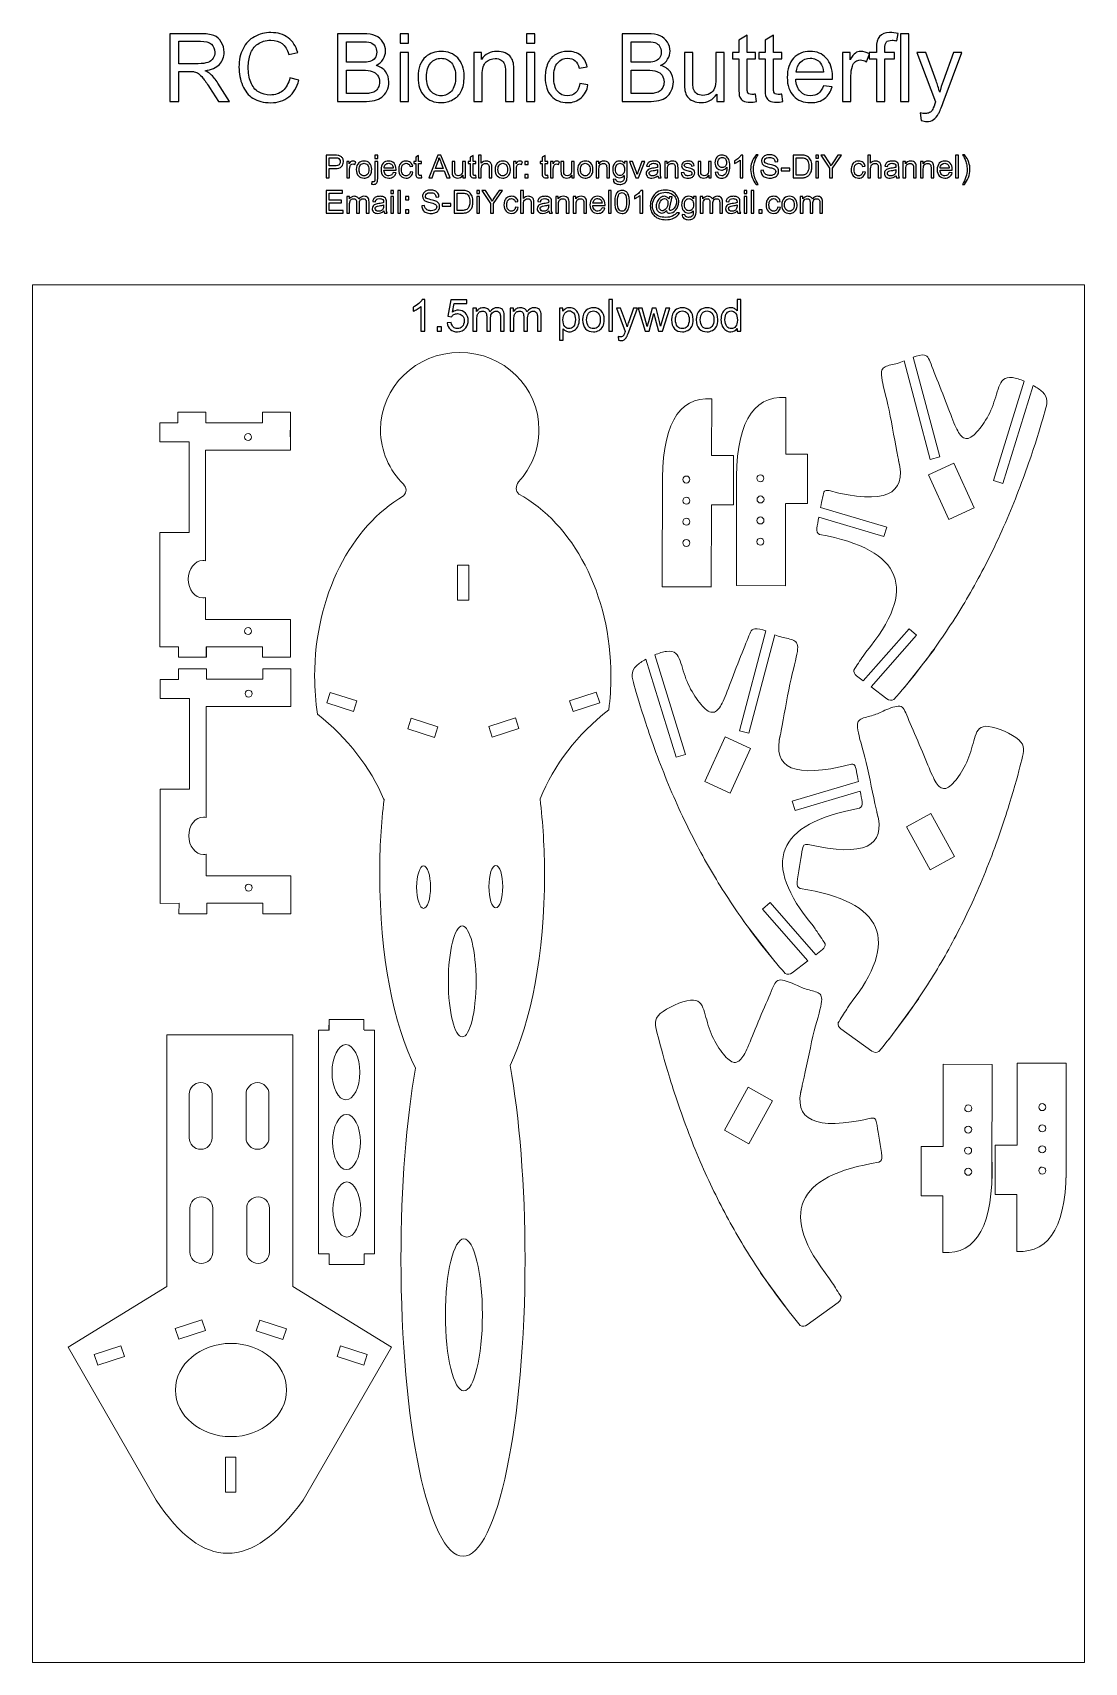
# Model space of a CAD drawing. Header units: millimetres. Extents: x -75 to 76, y -103 to 130.
import ezdxf

# ---------------------------------------------------------------- set-up
doc = ezdxf.new("R2010")
doc.units = ezdxf.units.MM
doc.header["$MEASUREMENT"] = 0
doc.layers.add('Layer 1', color=7, linetype='Continuous')

msp = doc.modelspace()

# ---------------------------------------------------------------- linework, layer by layer
at = {"layer": 'Layer 1', "color": 250, "lineweight": 9}
msp.add_lwpolyline([(-74.634, -102.9289), (75.6492, -102.9289), (75.6492, 93.9211), (-74.634, 93.9211), (-74.634, -102.9289)], close=True, dxfattribs=at)
at = {"layer": 'Layer 1', "color": 240, "lineweight": 9}
for points in [[(-13.927, 48.8383), (-12.327, 48.8383), (-12.327, 53.8383), (-13.927, 53.8383), (-13.927, 48.8383)], [(-47.0931, -78.6011), (-45.5931, -78.6011), (-45.5931, -73.6011), (-47.0931, -73.6011), (-47.0931, -78.6011)]]:
    msp.add_lwpolyline(points, close=True, dxfattribs=at)
for centre, major_axis, ratio in [((-18.7679, 7.8537), (0, 3.0427), 0.32609196), ((-8.4492, 7.9199), (0, 3.0427), 0.32609196), ((-13.2488, -5.6229), (0, 7.9245), 0.24974446), ((-13.0132, -53.2651), (0, 10.8479), 0.24389974), ((-46.2926, -64.0068), (7.9375, 0), 0.83889134)]:
    msp.add_ellipse(centre, major_axis=major_axis, ratio=ratio, dxfattribs=at)
at = {"layer": 'Layer 1', "color": 250}
for points, knots in [([(-55.012, 120.1021), (-55.012, 120.1021), (-55.012, 129.7981), (-55.012, 129.7981), (-55.012, 129.7981), (-55.012, 129.7981), (-50.7147, 129.7981), (-50.7147, 129.7981), (-50.7147, 129.7981), (-49.8503, 129.7981), (-49.1935, 129.7101), (-48.7443, 129.5363), (-48.7443, 129.5363), (-48.2952, 129.3625), (-47.9364, 129.0555), (-47.6678, 128.6154), (-47.6678, 128.6154), (-47.3992, 128.1753), (-47.266, 127.6878), (-47.266, 127.1552), (-47.266, 127.1552), (-47.266, 126.4668), (-47.4895, 125.8867), (-47.9341, 125.4151), (-47.9341, 125.4151), (-48.3787, 124.9433), (-49.0649, 124.6454), (-49.9947, 124.5168), (-49.9947, 124.5168), (-49.6539, 124.3543), (-49.3966, 124.1918), (-49.2206, 124.0338), (-49.2206, 124.0338), (-48.8459, 123.6907), (-48.4916, 123.2596), (-48.1598, 122.7428), (-48.1598, 122.7428), (-48.1598, 122.7428), (-46.4828, 120.1021), (-46.4828, 120.1021), (-46.4828, 120.1021), (-46.4828, 120.1021), (-48.0853, 120.1021), (-48.0853, 120.1021), (-48.0853, 120.1021), (-48.0853, 120.1021), (-49.3673, 122.1198), (-49.3673, 122.1198), (-49.3673, 122.1198), (-49.7397, 122.7044), (-50.0489, 123.149), (-50.2904, 123.4583), (-50.2904, 123.4583), (-50.5342, 123.7674), (-50.7508, 123.9819), (-50.9427, 124.106), (-50.9427, 124.106), (-51.1322, 124.2278), (-51.3286, 124.3136), (-51.5272, 124.3633), (-51.5272, 124.3633), (-51.6717, 124.3926), (-51.9087, 124.4084), (-52.2404, 124.4084), (-52.2404, 124.4084), (-52.2404, 124.4084), (-53.7255, 124.4084), (-53.7255, 124.4084), (-53.7255, 124.4084), (-53.7255, 124.4084), (-53.7255, 120.1021), (-53.7255, 120.1021), (-53.7255, 120.1021), (-53.7255, 120.1021), (-55.012, 120.1021), (-55.012, 120.1021)], [0, 0, 0, 0, 0.05, 0.05, 0.05, 0.05, 0.1, 0.1, 0.1, 0.1, 0.15, 0.15, 0.15, 0.15, 0.2, 0.2, 0.2, 0.2, 0.25, 0.25, 0.25, 0.25, 0.3, 0.3, 0.3, 0.3, 0.35, 0.35, 0.35, 0.35, 0.4, 0.4, 0.4, 0.4, 0.45, 0.45, 0.45, 0.45, 0.5, 0.5, 0.5, 0.5, 0.55, 0.55, 0.55, 0.55, 0.6, 0.6, 0.6, 0.6, 0.65, 0.65, 0.65, 0.65, 0.7, 0.7, 0.7, 0.7, 0.75, 0.75, 0.75, 0.75, 0.8, 0.8, 0.8, 0.8, 0.85, 0.85, 0.85, 0.85, 0.9, 0.9, 0.9, 0.9, 1, 1, 1, 1]), ([(-53.7255, 125.5189), (-53.7255, 125.5189), (-50.972, 125.5189), (-50.972, 125.5189), (-50.972, 125.5189), (-50.3852, 125.5189), (-49.9293, 125.5798), (-49.5998, 125.7017), (-49.5998, 125.7017), (-49.2702, 125.8213), (-49.0197, 126.0154), (-48.8504, 126.284), (-48.8504, 126.284), (-48.6789, 126.5503), (-48.5931, 126.8392), (-48.5931, 127.1529), (-48.5931, 127.1529), (-48.5931, 127.6111), (-48.7579, 127.9903), (-49.0897, 128.2859), (-49.0897, 128.2859), (-49.4214, 128.5816), (-49.9451, 128.7283), (-50.6605, 128.7283), (-50.6605, 128.7283), (-50.6605, 128.7283), (-53.7255, 128.7283), (-53.7255, 128.7283), (-53.7255, 128.7283), (-53.7255, 128.7283), (-53.7255, 125.5189), (-53.7255, 125.5189)], [0, 0, 0, 0, 0.11111111, 0.11111111, 0.11111111, 0.11111111, 0.22222222, 0.22222222, 0.22222222, 0.22222222, 0.33333333, 0.33333333, 0.33333333, 0.33333333, 0.44444444, 0.44444444, 0.44444444, 0.44444444, 0.55555556, 0.55555556, 0.55555556, 0.55555556, 0.66666667, 0.66666667, 0.66666667, 0.66666667, 0.77777778, 0.77777778, 0.77777778, 0.77777778, 1, 1, 1, 1]), ([(-37.877, 123.5034), (-37.877, 123.5034), (-36.5905, 123.1783), (-36.5905, 123.1783), (-36.5905, 123.1783), (-36.8591, 122.1244), (-37.3421, 121.3231), (-38.0395, 120.7702), (-38.0395, 120.7702), (-38.7369, 120.2172), (-39.59, 119.9396), (-40.5989, 119.9396), (-40.5989, 119.9396), (-41.6416, 119.9396), (-42.4902, 120.1517), (-43.1448, 120.5783), (-43.1448, 120.5783), (-43.7993, 121.0026), (-44.2958, 121.6188), (-44.6366, 122.4245), (-44.6366, 122.4245), (-44.9775, 123.2325), (-45.149, 124.097), (-45.149, 125.0223), (-45.149, 125.0223), (-45.149, 126.0312), (-44.9571, 126.9114), (-44.5712, 127.663), (-44.5712, 127.663), (-44.1853, 128.4146), (-43.6368, 128.9856), (-42.9259, 129.3761), (-42.9259, 129.3761), (-42.2149, 129.7665), (-41.4317, 129.9606), (-40.5786, 129.9606), (-40.5786, 129.9606), (-39.6081, 129.9606), (-38.7933, 129.7146), (-38.1343, 129.2203), (-38.1343, 129.2203), (-37.473, 128.726), (-37.0125, 128.0331), (-36.753, 127.1394), (-36.753, 127.1394), (-36.753, 127.1394), (-38.0124, 126.8414), (-38.0124, 126.8414), (-38.0124, 126.8414), (-38.2358, 127.5456), (-38.5631, 128.0602), (-38.9896, 128.3807), (-38.9896, 128.3807), (-39.4162, 128.7034), (-39.9534, 128.8637), (-40.6011, 128.8637), (-40.6011, 128.8637), (-41.3437, 128.8637), (-41.9666, 128.6854), (-42.4654, 128.3288), (-42.4654, 128.3288), (-42.9642, 127.9722), (-43.3163, 127.4914), (-43.5172, 126.8911), (-43.5172, 126.8911), (-43.7203, 126.2885), (-43.8219, 125.6678), (-43.8219, 125.0291), (-43.8219, 125.0291), (-43.8219, 124.2053), (-43.7022, 123.4853), (-43.463, 122.8714), (-43.463, 122.8714), (-43.2238, 122.2553), (-42.8514, 121.7971), (-42.3458, 121.4924), (-42.3458, 121.4924), (-41.8402, 121.1877), (-41.2941, 121.0365), (-40.705, 121.0365), (-40.705, 121.0365), (-39.9873, 121.0365), (-39.3824, 121.2442), (-38.8858, 121.6572), (-38.8858, 121.6572), (-38.3893, 122.0724), (-38.053, 122.6864), (-37.877, 123.5034)], [0, 0, 0, 0, 0.04347826, 0.04347826, 0.04347826, 0.04347826, 0.08695652, 0.08695652, 0.08695652, 0.08695652, 0.13043478, 0.13043478, 0.13043478, 0.13043478, 0.17391304, 0.17391304, 0.17391304, 0.17391304, 0.2173913, 0.2173913, 0.2173913, 0.2173913, 0.26086957, 0.26086957, 0.26086957, 0.26086957, 0.30434783, 0.30434783, 0.30434783, 0.30434783, 0.34782609, 0.34782609, 0.34782609, 0.34782609, 0.39130435, 0.39130435, 0.39130435, 0.39130435, 0.43478261, 0.43478261, 0.43478261, 0.43478261, 0.47826087, 0.47826087, 0.47826087, 0.47826087, 0.52173913, 0.52173913, 0.52173913, 0.52173913, 0.56521739, 0.56521739, 0.56521739, 0.56521739, 0.60869565, 0.60869565, 0.60869565, 0.60869565, 0.65217391, 0.65217391, 0.65217391, 0.65217391, 0.69565217, 0.69565217, 0.69565217, 0.69565217, 0.73913043, 0.73913043, 0.73913043, 0.73913043, 0.7826087, 0.7826087, 0.7826087, 0.7826087, 0.82608696, 0.82608696, 0.82608696, 0.82608696, 0.86956522, 0.86956522, 0.86956522, 0.86956522, 0.91304348, 0.91304348, 0.91304348, 0.91304348, 1, 1, 1, 1]), ([(-31.0563, 120.1021), (-31.0563, 120.1021), (-31.0563, 129.7981), (-31.0563, 129.7981), (-31.0563, 129.7981), (-31.0563, 129.7981), (-27.4181, 129.7981), (-27.4181, 129.7981), (-27.4181, 129.7981), (-26.6778, 129.7981), (-26.0842, 129.7011), (-25.635, 129.5047), (-25.635, 129.5047), (-25.1882, 129.3083), (-24.8384, 129.0059), (-24.5855, 128.5974), (-24.5855, 128.5974), (-24.3305, 128.1911), (-24.2041, 127.7646), (-24.2041, 127.3177), (-24.2041, 127.3177), (-24.2041, 126.9047), (-24.317, 126.5142), (-24.5404, 126.1486), (-24.5404, 126.1486), (-24.7639, 125.7829), (-25.1024, 125.4872), (-25.5561, 125.2616), (-25.5561, 125.2616), (-24.9693, 125.09), (-24.5178, 124.7966), (-24.2041, 124.3813), (-24.2041, 124.3813), (-23.8881, 123.9683), (-23.7302, 123.4786), (-23.7302, 122.9143), (-23.7302, 122.9143), (-23.7302, 122.4584), (-23.8272, 122.0364), (-24.0191, 121.6459), (-24.0191, 121.6459), (-24.2109, 121.2554), (-24.4479, 120.9552), (-24.73, 120.7431), (-24.73, 120.7431), (-25.0121, 120.5332), (-25.3665, 120.3729), (-25.7908, 120.2646), (-25.7908, 120.2646), (-26.2173, 120.1563), (-26.7387, 120.1021), (-27.3572, 120.1021), (-27.3572, 120.1021), (-27.3572, 120.1021), (-31.0563, 120.1021), (-31.0563, 120.1021)], [0, 0, 0, 0, 0.06666667, 0.06666667, 0.06666667, 0.06666667, 0.13333333, 0.13333333, 0.13333333, 0.13333333, 0.2, 0.2, 0.2, 0.2, 0.26666667, 0.26666667, 0.26666667, 0.26666667, 0.33333333, 0.33333333, 0.33333333, 0.33333333, 0.4, 0.4, 0.4, 0.4, 0.46666667, 0.46666667, 0.46666667, 0.46666667, 0.53333333, 0.53333333, 0.53333333, 0.53333333, 0.6, 0.6, 0.6, 0.6, 0.66666667, 0.66666667, 0.66666667, 0.66666667, 0.73333333, 0.73333333, 0.73333333, 0.73333333, 0.8, 0.8, 0.8, 0.8, 0.86666667, 0.86666667, 0.86666667, 0.86666667, 1, 1, 1, 1]), ([(-29.7699, 125.722), (-29.7699, 125.722), (-27.6731, 125.722), (-27.6731, 125.722), (-27.6731, 125.722), (-27.1043, 125.722), (-26.6958, 125.7604), (-26.4499, 125.8349), (-26.4499, 125.8349), (-26.1226, 125.9319), (-25.8766, 126.0944), (-25.7118, 126.3201), (-25.7118, 126.3201), (-25.547, 126.5458), (-25.4635, 126.8279), (-25.4635, 127.1687), (-25.4635, 127.1687), (-25.4635, 127.4914), (-25.5403, 127.7758), (-25.696, 128.0196), (-25.696, 128.0196), (-25.8495, 128.2656), (-26.0707, 128.4349), (-26.3573, 128.5252), (-26.3573, 128.5252), (-26.6439, 128.6154), (-27.136, 128.6606), (-27.8311, 128.6606), (-27.8311, 128.6606), (-27.8311, 128.6606), (-29.7699, 128.6606), (-29.7699, 128.6606), (-29.7699, 128.6606), (-29.7699, 128.6606), (-29.7699, 125.722), (-29.7699, 125.722)], [0, 0, 0, 0, 0.1, 0.1, 0.1, 0.1, 0.2, 0.2, 0.2, 0.2, 0.3, 0.3, 0.3, 0.3, 0.4, 0.4, 0.4, 0.4, 0.5, 0.5, 0.5, 0.5, 0.6, 0.6, 0.6, 0.6, 0.7, 0.7, 0.7, 0.7, 0.8, 0.8, 0.8, 0.8, 1, 1, 1, 1]), ([(-22.1187, 128.4439), (-22.1187, 128.4439), (-22.1187, 129.7981), (-22.1187, 129.7981), (-22.1187, 129.7981), (-22.1187, 129.7981), (-20.927, 129.7981), (-20.927, 129.7981), (-20.927, 129.7981), (-20.927, 129.7981), (-20.927, 128.4439), (-20.927, 128.4439), (-20.927, 128.4439), (-20.927, 128.4439), (-22.1187, 128.4439), (-22.1187, 128.4439)], [0, 0, 0, 0, 0.2, 0.2, 0.2, 0.2, 0.4, 0.4, 0.4, 0.4, 0.6, 0.6, 0.6, 0.6, 1, 1, 1, 1]), ([(-4.0471, 128.4439), (-4.0471, 128.4439), (-4.0471, 129.7981), (-4.0471, 129.7981), (-4.0471, 129.7981), (-4.0471, 129.7981), (-2.8554, 129.7981), (-2.8554, 129.7981), (-2.8554, 129.7981), (-2.8554, 129.7981), (-2.8554, 128.4439), (-2.8554, 128.4439), (-2.8554, 128.4439), (-2.8554, 128.4439), (-4.0471, 128.4439), (-4.0471, 128.4439)], [0, 0, 0, 0, 0.2, 0.2, 0.2, 0.2, 0.4, 0.4, 0.4, 0.4, 0.6, 0.6, 0.6, 0.6, 1, 1, 1, 1]), ([(9.5896, 120.1021), (9.5896, 120.1021), (9.5896, 129.7981), (9.5896, 129.7981), (9.5896, 129.7981), (9.5896, 129.7981), (13.2279, 129.7981), (13.2279, 129.7981), (13.2279, 129.7981), (13.9682, 129.7981), (14.5617, 129.7011), (15.0109, 129.5047), (15.0109, 129.5047), (15.4578, 129.3083), (15.8076, 129.0059), (16.0604, 128.5974), (16.0604, 128.5974), (16.3154, 128.1911), (16.4418, 127.7646), (16.4418, 127.3177), (16.4418, 127.3177), (16.4418, 126.9047), (16.3289, 126.5142), (16.1055, 126.1486), (16.1055, 126.1486), (15.8821, 125.7829), (15.5435, 125.4872), (15.0899, 125.2616), (15.0899, 125.2616), (15.6767, 125.09), (16.1281, 124.7966), (16.4418, 124.3813), (16.4418, 124.3813), (16.7578, 123.9683), (16.9158, 123.4786), (16.9158, 122.9143), (16.9158, 122.9143), (16.9158, 122.4584), (16.8187, 122.0364), (16.6269, 121.6459), (16.6269, 121.6459), (16.435, 121.2554), (16.1981, 120.9552), (15.9159, 120.7431), (15.9159, 120.7431), (15.6338, 120.5332), (15.2794, 120.3729), (14.8552, 120.2646), (14.8552, 120.2646), (14.4286, 120.1563), (13.9072, 120.1021), (13.2888, 120.1021), (13.2888, 120.1021), (13.2888, 120.1021), (9.5896, 120.1021), (9.5896, 120.1021)], [0, 0, 0, 0, 0.06666667, 0.06666667, 0.06666667, 0.06666667, 0.13333333, 0.13333333, 0.13333333, 0.13333333, 0.2, 0.2, 0.2, 0.2, 0.26666667, 0.26666667, 0.26666667, 0.26666667, 0.33333333, 0.33333333, 0.33333333, 0.33333333, 0.4, 0.4, 0.4, 0.4, 0.46666667, 0.46666667, 0.46666667, 0.46666667, 0.53333333, 0.53333333, 0.53333333, 0.53333333, 0.6, 0.6, 0.6, 0.6, 0.66666667, 0.66666667, 0.66666667, 0.66666667, 0.73333333, 0.73333333, 0.73333333, 0.73333333, 0.8, 0.8, 0.8, 0.8, 0.86666667, 0.86666667, 0.86666667, 0.86666667, 1, 1, 1, 1]), ([(10.8761, 125.722), (10.8761, 125.722), (12.9728, 125.722), (12.9728, 125.722), (12.9728, 125.722), (13.5416, 125.722), (13.9501, 125.7604), (14.1961, 125.8349), (14.1961, 125.8349), (14.5234, 125.9319), (14.7694, 126.0944), (14.9341, 126.3201), (14.9341, 126.3201), (15.0989, 126.5458), (15.1824, 126.8279), (15.1824, 127.1687), (15.1824, 127.1687), (15.1824, 127.4914), (15.1057, 127.7758), (14.95, 128.0196), (14.95, 128.0196), (14.7965, 128.2656), (14.5753, 128.4349), (14.2886, 128.5252), (14.2886, 128.5252), (14.002, 128.6154), (13.51, 128.6606), (12.8148, 128.6606), (12.8148, 128.6606), (12.8148, 128.6606), (10.8761, 128.6606), (10.8761, 128.6606), (10.8761, 128.6606), (10.8761, 128.6606), (10.8761, 125.722), (10.8761, 125.722)], [0, 0, 0, 0, 0.1, 0.1, 0.1, 0.1, 0.2, 0.2, 0.2, 0.2, 0.3, 0.3, 0.3, 0.3, 0.4, 0.4, 0.4, 0.4, 0.5, 0.5, 0.5, 0.5, 0.6, 0.6, 0.6, 0.6, 0.7, 0.7, 0.7, 0.7, 0.8, 0.8, 0.8, 0.8, 1, 1, 1, 1]), ([(28.6453, 121.1651), (28.6453, 121.1651), (28.8078, 120.1134), (28.8078, 120.1134), (28.8078, 120.1134), (28.4738, 120.0434), (28.1736, 120.0073), (27.9118, 120.0073), (27.9118, 120.0073), (27.4807, 120.0073), (27.1467, 120.075), (26.9074, 120.2127), (26.9074, 120.2127), (26.6704, 120.3504), (26.5034, 120.5287), (26.4064, 120.7521), (26.4064, 120.7521), (26.3093, 120.9756), (26.2619, 121.445), (26.2619, 122.1605), (26.2619, 122.1605), (26.2619, 122.1605), (26.2619, 126.2095), (26.2619, 126.2095), (26.2619, 126.2095), (26.2619, 126.2095), (25.3817, 126.2095), (25.3817, 126.2095), (25.3817, 126.2095), (25.3817, 126.2095), (25.3817, 127.1303), (25.3817, 127.1303), (25.3817, 127.1303), (25.3817, 127.1303), (26.2619, 127.1303), (26.2619, 127.1303), (26.2619, 127.1303), (26.2619, 127.1303), (26.2619, 128.8682), (26.2619, 128.8682), (26.2619, 128.8682), (26.2619, 128.8682), (27.4536, 129.5837), (27.4536, 129.5837), (27.4536, 129.5837), (27.4536, 129.5837), (27.4536, 127.1303), (27.4536, 127.1303), (27.4536, 127.1303), (27.4536, 127.1303), (28.6453, 127.1303), (28.6453, 127.1303), (28.6453, 127.1303), (28.6453, 127.1303), (28.6453, 126.2095), (28.6453, 126.2095), (28.6453, 126.2095), (28.6453, 126.2095), (27.4536, 126.2095), (27.4536, 126.2095), (27.4536, 126.2095), (27.4536, 126.2095), (27.4536, 122.0928), (27.4536, 122.0928), (27.4536, 122.0928), (27.4536, 121.752), (27.4739, 121.533), (27.5168, 121.436), (27.5168, 121.436), (27.5574, 121.3389), (27.6251, 121.2622), (27.7199, 121.2035), (27.7199, 121.2035), (27.8147, 121.1471), (27.9501, 121.1177), (28.1262, 121.1177), (28.1262, 121.1177), (28.2571, 121.1177), (28.4309, 121.1335), (28.6453, 121.1651)], [0, 0, 0, 0, 0.04761905, 0.04761905, 0.04761905, 0.04761905, 0.0952381, 0.0952381, 0.0952381, 0.0952381, 0.14285714, 0.14285714, 0.14285714, 0.14285714, 0.19047619, 0.19047619, 0.19047619, 0.19047619, 0.23809524, 0.23809524, 0.23809524, 0.23809524, 0.28571429, 0.28571429, 0.28571429, 0.28571429, 0.33333333, 0.33333333, 0.33333333, 0.33333333, 0.38095238, 0.38095238, 0.38095238, 0.38095238, 0.42857143, 0.42857143, 0.42857143, 0.42857143, 0.47619048, 0.47619048, 0.47619048, 0.47619048, 0.52380952, 0.52380952, 0.52380952, 0.52380952, 0.57142857, 0.57142857, 0.57142857, 0.57142857, 0.61904762, 0.61904762, 0.61904762, 0.61904762, 0.66666667, 0.66666667, 0.66666667, 0.66666667, 0.71428571, 0.71428571, 0.71428571, 0.71428571, 0.76190476, 0.76190476, 0.76190476, 0.76190476, 0.80952381, 0.80952381, 0.80952381, 0.80952381, 0.85714286, 0.85714286, 0.85714286, 0.85714286, 0.9047619, 0.9047619, 0.9047619, 0.9047619, 1, 1, 1, 1]), ([(32.4077, 121.1651), (32.4077, 121.1651), (32.5702, 120.1134), (32.5702, 120.1134), (32.5702, 120.1134), (32.2362, 120.0434), (31.936, 120.0073), (31.6742, 120.0073), (31.6742, 120.0073), (31.2431, 120.0073), (30.9091, 120.075), (30.6698, 120.2127), (30.6698, 120.2127), (30.4328, 120.3504), (30.2658, 120.5287), (30.1688, 120.7521), (30.1688, 120.7521), (30.0717, 120.9756), (30.0243, 121.445), (30.0243, 122.1605), (30.0243, 122.1605), (30.0243, 122.1605), (30.0243, 126.2095), (30.0243, 126.2095), (30.0243, 126.2095), (30.0243, 126.2095), (29.1441, 126.2095), (29.1441, 126.2095), (29.1441, 126.2095), (29.1441, 126.2095), (29.1441, 127.1303), (29.1441, 127.1303), (29.1441, 127.1303), (29.1441, 127.1303), (30.0243, 127.1303), (30.0243, 127.1303), (30.0243, 127.1303), (30.0243, 127.1303), (30.0243, 128.8682), (30.0243, 128.8682), (30.0243, 128.8682), (30.0243, 128.8682), (31.216, 129.5837), (31.216, 129.5837), (31.216, 129.5837), (31.216, 129.5837), (31.216, 127.1303), (31.216, 127.1303), (31.216, 127.1303), (31.216, 127.1303), (32.4077, 127.1303), (32.4077, 127.1303), (32.4077, 127.1303), (32.4077, 127.1303), (32.4077, 126.2095), (32.4077, 126.2095), (32.4077, 126.2095), (32.4077, 126.2095), (31.216, 126.2095), (31.216, 126.2095), (31.216, 126.2095), (31.216, 126.2095), (31.216, 122.0928), (31.216, 122.0928), (31.216, 122.0928), (31.216, 121.752), (31.2363, 121.533), (31.2792, 121.436), (31.2792, 121.436), (31.3198, 121.3389), (31.3875, 121.2622), (31.4823, 121.2035), (31.4823, 121.2035), (31.5771, 121.1471), (31.7125, 121.1177), (31.8886, 121.1177), (31.8886, 121.1177), (32.0195, 121.1177), (32.1933, 121.1335), (32.4077, 121.1651)], [0, 0, 0, 0, 0.04761905, 0.04761905, 0.04761905, 0.04761905, 0.0952381, 0.0952381, 0.0952381, 0.0952381, 0.14285714, 0.14285714, 0.14285714, 0.14285714, 0.19047619, 0.19047619, 0.19047619, 0.19047619, 0.23809524, 0.23809524, 0.23809524, 0.23809524, 0.28571429, 0.28571429, 0.28571429, 0.28571429, 0.33333333, 0.33333333, 0.33333333, 0.33333333, 0.38095238, 0.38095238, 0.38095238, 0.38095238, 0.42857143, 0.42857143, 0.42857143, 0.42857143, 0.47619048, 0.47619048, 0.47619048, 0.47619048, 0.52380952, 0.52380952, 0.52380952, 0.52380952, 0.57142857, 0.57142857, 0.57142857, 0.57142857, 0.61904762, 0.61904762, 0.61904762, 0.61904762, 0.66666667, 0.66666667, 0.66666667, 0.66666667, 0.71428571, 0.71428571, 0.71428571, 0.71428571, 0.76190476, 0.76190476, 0.76190476, 0.76190476, 0.80952381, 0.80952381, 0.80952381, 0.80952381, 0.85714286, 0.85714286, 0.85714286, 0.85714286, 0.9047619, 0.9047619, 0.9047619, 0.9047619, 1, 1, 1, 1]), ([(45.9361, 120.1021), (45.9361, 120.1021), (45.9361, 126.2095), (45.9361, 126.2095), (45.9361, 126.2095), (45.9361, 126.2095), (44.8798, 126.2095), (44.8798, 126.2095), (44.8798, 126.2095), (44.8798, 126.2095), (44.8798, 127.1303), (44.8798, 127.1303), (44.8798, 127.1303), (44.8798, 127.1303), (45.9361, 127.1303), (45.9361, 127.1303), (45.9361, 127.1303), (45.9361, 127.1303), (45.9361, 127.8097), (45.9361, 127.8097), (45.9361, 127.8097), (45.9361, 128.5048), (46.0873, 129.0375), (46.3875, 129.4054), (46.3875, 129.4054), (46.6876, 129.7755), (47.1616, 129.9606), (47.8116, 129.9606), (47.8116, 129.9606), (48.2495, 129.9606), (48.6534, 129.911), (49.0236, 129.8116), (49.0236, 129.8116), (49.0236, 129.8116), (48.8386, 128.805), (48.8386, 128.805), (48.8386, 128.805), (48.6038, 128.8434), (48.3894, 128.8637), (48.1953, 128.8637), (48.1953, 128.8637), (47.7845, 128.8637), (47.5024, 128.7825), (47.3534, 128.62), (47.3534, 128.62), (47.2022, 128.4574), (47.1277, 128.1121), (47.1277, 127.584), (47.1277, 127.584), (47.1277, 127.584), (47.1277, 127.1303), (47.1277, 127.1303), (47.1277, 127.1303), (47.1277, 127.1303), (48.4955, 127.1303), (48.4955, 127.1303), (48.4955, 127.1303), (48.4955, 127.1303), (48.4955, 126.2095), (48.4955, 126.2095), (48.4955, 126.2095), (48.4955, 126.2095), (47.1277, 126.2095), (47.1277, 126.2095), (47.1277, 126.2095), (47.1277, 126.2095), (47.1277, 120.1021), (47.1277, 120.1021), (47.1277, 120.1021), (47.1277, 120.1021), (45.9361, 120.1021), (45.9361, 120.1021)], [0, 0, 0, 0, 0.05263158, 0.05263158, 0.05263158, 0.05263158, 0.10526316, 0.10526316, 0.10526316, 0.10526316, 0.15789474, 0.15789474, 0.15789474, 0.15789474, 0.21052632, 0.21052632, 0.21052632, 0.21052632, 0.26315789, 0.26315789, 0.26315789, 0.26315789, 0.31578947, 0.31578947, 0.31578947, 0.31578947, 0.36842105, 0.36842105, 0.36842105, 0.36842105, 0.42105263, 0.42105263, 0.42105263, 0.42105263, 0.47368421, 0.47368421, 0.47368421, 0.47368421, 0.52631579, 0.52631579, 0.52631579, 0.52631579, 0.57894737, 0.57894737, 0.57894737, 0.57894737, 0.63157895, 0.63157895, 0.63157895, 0.63157895, 0.68421053, 0.68421053, 0.68421053, 0.68421053, 0.73684211, 0.73684211, 0.73684211, 0.73684211, 0.78947368, 0.78947368, 0.78947368, 0.78947368, 0.84210526, 0.84210526, 0.84210526, 0.84210526, 0.89473684, 0.89473684, 0.89473684, 0.89473684, 1, 1, 1, 1]), ([(49.3757, 120.1021), (49.3757, 120.1021), (49.3757, 129.7981), (49.3757, 129.7981), (49.3757, 129.7981), (49.3757, 129.7981), (50.5674, 129.7981), (50.5674, 129.7981), (50.5674, 129.7981), (50.5674, 129.7981), (50.5674, 120.1021), (50.5674, 120.1021), (50.5674, 120.1021), (50.5674, 120.1021), (49.3757, 120.1021), (49.3757, 120.1021)], [0, 0, 0, 0, 0.2, 0.2, 0.2, 0.2, 0.4, 0.4, 0.4, 0.4, 0.6, 0.6, 0.6, 0.6, 1, 1, 1, 1]), ([(-22.1187, 120.1021), (-22.1187, 120.1021), (-22.1187, 127.1303), (-22.1187, 127.1303), (-22.1187, 127.1303), (-22.1187, 127.1303), (-20.927, 127.1303), (-20.927, 127.1303), (-20.927, 127.1303), (-20.927, 127.1303), (-20.927, 120.1021), (-20.927, 120.1021), (-20.927, 120.1021), (-20.927, 120.1021), (-22.1187, 120.1021), (-22.1187, 120.1021)], [0, 0, 0, 0, 0.2, 0.2, 0.2, 0.2, 0.4, 0.4, 0.4, 0.4, 0.6, 0.6, 0.6, 0.6, 1, 1, 1, 1]), ([(-19.557, 123.6162), (-19.557, 124.914), (-19.1959, 125.8755), (-18.4714, 126.5006), (-18.4714, 126.5006), (-17.8688, 127.0198), (-17.1308, 127.2793), (-16.2618, 127.2793), (-16.2618, 127.2793), (-15.2981, 127.2793), (-14.5081, 126.9633), (-13.8943, 126.3314), (-13.8943, 126.3314), (-13.2826, 125.7017), (-12.9757, 124.8282), (-12.9757, 123.7155), (-12.9757, 123.7155), (-12.9757, 122.8127), (-13.1111, 122.1041), (-13.3819, 121.5872), (-13.3819, 121.5872), (-13.6528, 121.0703), (-14.0477, 120.6686), (-14.5668, 120.3819), (-14.5668, 120.3819), (-15.0837, 120.0953), (-15.6502, 119.9531), (-16.2618, 119.9531), (-16.2618, 119.9531), (-17.2459, 119.9531), (-18.0403, 120.2668), (-18.6475, 120.8965), (-18.6475, 120.8965), (-19.2546, 121.5262), (-19.557, 122.4335), (-19.557, 123.6162)], [0, 0, 0, 0, 0.1, 0.1, 0.1, 0.1, 0.2, 0.2, 0.2, 0.2, 0.3, 0.3, 0.3, 0.3, 0.4, 0.4, 0.4, 0.4, 0.5, 0.5, 0.5, 0.5, 0.6, 0.6, 0.6, 0.6, 0.7, 0.7, 0.7, 0.7, 0.8, 0.8, 0.8, 0.8, 1, 1, 1, 1]), ([(-18.3383, 123.614), (-18.3383, 122.7157), (-18.1419, 122.0431), (-17.7492, 121.5985), (-17.7492, 121.5985), (-17.3542, 121.1516), (-16.8599, 120.9282), (-16.2618, 120.9282), (-16.2618, 120.9282), (-15.6705, 120.9282), (-15.1785, 121.1516), (-14.7835, 121.6007), (-14.7835, 121.6007), (-14.3908, 122.0499), (-14.1944, 122.7338), (-14.1944, 123.6523), (-14.1944, 123.6523), (-14.1944, 124.519), (-14.393, 125.1758), (-14.788, 125.6204), (-14.788, 125.6204), (-15.183, 126.0673), (-15.675, 126.2907), (-16.2618, 126.2907), (-16.2618, 126.2907), (-16.8599, 126.2907), (-17.3542, 126.0695), (-17.7492, 125.625), (-17.7492, 125.625), (-18.1419, 125.1803), (-18.3383, 124.51), (-18.3383, 123.614)], [0, 0, 0, 0, 0.11111111, 0.11111111, 0.11111111, 0.11111111, 0.22222222, 0.22222222, 0.22222222, 0.22222222, 0.33333333, 0.33333333, 0.33333333, 0.33333333, 0.44444444, 0.44444444, 0.44444444, 0.44444444, 0.55555556, 0.55555556, 0.55555556, 0.55555556, 0.66666667, 0.66666667, 0.66666667, 0.66666667, 0.77777778, 0.77777778, 0.77777778, 0.77777778, 1, 1, 1, 1]), ([(-11.5786, 120.1021), (-11.5786, 120.1021), (-11.5786, 127.1303), (-11.5786, 127.1303), (-11.5786, 127.1303), (-11.5786, 127.1303), (-10.5088, 127.1303), (-10.5088, 127.1303), (-10.5088, 127.1303), (-10.5088, 127.1303), (-10.5088, 126.1328), (-10.5088, 126.1328), (-10.5088, 126.1328), (-9.9942, 126.8979), (-9.2494, 127.2793), (-8.2766, 127.2793), (-8.2766, 127.2793), (-7.8523, 127.2793), (-7.4641, 127.2026), (-7.1098, 127.0513), (-7.1098, 127.0513), (-6.7555, 126.9001), (-6.4891, 126.6992), (-6.3131, 126.4532), (-6.3131, 126.4532), (-6.137, 126.2073), (-6.0129, 125.9138), (-5.9429, 125.5753), (-5.9429, 125.5753), (-5.9, 125.3541), (-5.8775, 124.9682), (-5.8775, 124.4174), (-5.8775, 124.4174), (-5.8775, 124.4174), (-5.8775, 120.1021), (-5.8775, 120.1021), (-5.8775, 120.1021), (-5.8775, 120.1021), (-7.0692, 120.1021), (-7.0692, 120.1021), (-7.0692, 120.1021), (-7.0692, 120.1021), (-7.0692, 124.3723), (-7.0692, 124.3723), (-7.0692, 124.3723), (-7.0692, 124.8575), (-7.1143, 125.2209), (-7.2068, 125.4602), (-7.2068, 125.4602), (-7.2994, 125.6994), (-7.4641, 125.8913), (-7.6989, 126.0357), (-7.6989, 126.0357), (-7.9336, 126.1779), (-8.2112, 126.2501), (-8.5272, 126.2501), (-8.5272, 126.2501), (-9.0327, 126.2501), (-9.4683, 126.0899), (-9.8362, 125.7671), (-9.8362, 125.7671), (-10.2041, 125.4466), (-10.3869, 124.835), (-10.3869, 123.9367), (-10.3869, 123.9367), (-10.3869, 123.9367), (-10.3869, 120.1021), (-10.3869, 120.1021), (-10.3869, 120.1021), (-10.3869, 120.1021), (-11.5786, 120.1021), (-11.5786, 120.1021)], [0, 0, 0, 0, 0.05263158, 0.05263158, 0.05263158, 0.05263158, 0.10526316, 0.10526316, 0.10526316, 0.10526316, 0.15789474, 0.15789474, 0.15789474, 0.15789474, 0.21052632, 0.21052632, 0.21052632, 0.21052632, 0.26315789, 0.26315789, 0.26315789, 0.26315789, 0.31578947, 0.31578947, 0.31578947, 0.31578947, 0.36842105, 0.36842105, 0.36842105, 0.36842105, 0.42105263, 0.42105263, 0.42105263, 0.42105263, 0.47368421, 0.47368421, 0.47368421, 0.47368421, 0.52631579, 0.52631579, 0.52631579, 0.52631579, 0.57894737, 0.57894737, 0.57894737, 0.57894737, 0.63157895, 0.63157895, 0.63157895, 0.63157895, 0.68421053, 0.68421053, 0.68421053, 0.68421053, 0.73684211, 0.73684211, 0.73684211, 0.73684211, 0.78947368, 0.78947368, 0.78947368, 0.78947368, 0.84210526, 0.84210526, 0.84210526, 0.84210526, 0.89473684, 0.89473684, 0.89473684, 0.89473684, 1, 1, 1, 1]), ([(-4.0471, 120.1021), (-4.0471, 120.1021), (-4.0471, 127.1303), (-4.0471, 127.1303), (-4.0471, 127.1303), (-4.0471, 127.1303), (-2.8554, 127.1303), (-2.8554, 127.1303), (-2.8554, 127.1303), (-2.8554, 127.1303), (-2.8554, 120.1021), (-2.8554, 120.1021), (-2.8554, 120.1021), (-2.8554, 120.1021), (-4.0471, 120.1021), (-4.0471, 120.1021)], [0, 0, 0, 0, 0.2, 0.2, 0.2, 0.2, 0.4, 0.4, 0.4, 0.4, 0.6, 0.6, 0.6, 0.6, 1, 1, 1, 1]), ([(3.5522, 122.6751), (3.5522, 122.6751), (4.7168, 122.5126), (4.7168, 122.5126), (4.7168, 122.5126), (4.5881, 121.7113), (4.2631, 121.0861), (3.7372, 120.6325), (3.7372, 120.6325), (3.2114, 120.1788), (2.5636, 119.9531), (1.7985, 119.9531), (1.7985, 119.9531), (0.8393, 119.9531), (0.0674, 120.2668), (-0.5149, 120.8943), (-0.5149, 120.8943), (-1.0995, 121.5218), (-1.3906, 122.42), (-1.3906, 123.5891), (-1.3906, 123.5891), (-1.3906, 124.3475), (-1.2642, 125.0088), (-1.0137, 125.5776), (-1.0137, 125.5776), (-0.7632, 126.144), (-0.3818, 126.5706), (0.1328, 126.8527), (0.1328, 126.8527), (0.6452, 127.1371), (1.2026, 127.2793), (1.8075, 127.2793), (1.8075, 127.2793), (2.5681, 127.2793), (3.1933, 127.0875), (3.6763, 126.7015), (3.6763, 126.7015), (4.1616, 126.3156), (4.473, 125.7671), (4.6084, 125.0584), (4.6084, 125.0584), (4.6084, 125.0584), (3.4574, 124.8824), (3.4574, 124.8824), (3.4574, 124.8824), (3.3468, 125.3541), (3.1527, 125.7084), (2.8705, 125.9477), (2.8705, 125.9477), (2.5907, 126.1847), (2.2521, 126.3043), (1.8549, 126.3043), (1.8549, 126.3043), (1.2546, 126.3043), (0.7671, 126.0899), (0.3901, 125.661), (0.3901, 125.661), (0.0155, 125.2299), (-0.1719, 124.5529), (-0.1719, 123.623), (-0.1719, 123.623), (-0.1719, 122.6796), (0.0087, 121.9957), (0.3698, 121.5692), (0.3698, 121.5692), (0.7332, 121.1426), (1.2049, 120.9282), (1.7849, 120.9282), (1.7849, 120.9282), (2.2544, 120.9282), (2.6449, 121.0703), (2.9563, 121.357), (2.9563, 121.357), (3.27, 121.6413), (3.4687, 122.0815), (3.5522, 122.6751)], [0, 0, 0, 0, 0.05, 0.05, 0.05, 0.05, 0.1, 0.1, 0.1, 0.1, 0.15, 0.15, 0.15, 0.15, 0.2, 0.2, 0.2, 0.2, 0.25, 0.25, 0.25, 0.25, 0.3, 0.3, 0.3, 0.3, 0.35, 0.35, 0.35, 0.35, 0.4, 0.4, 0.4, 0.4, 0.45, 0.45, 0.45, 0.45, 0.5, 0.5, 0.5, 0.5, 0.55, 0.55, 0.55, 0.55, 0.6, 0.6, 0.6, 0.6, 0.65, 0.65, 0.65, 0.65, 0.7, 0.7, 0.7, 0.7, 0.75, 0.75, 0.75, 0.75, 0.8, 0.8, 0.8, 0.8, 0.85, 0.85, 0.85, 0.85, 0.9, 0.9, 0.9, 0.9, 1, 1, 1, 1]), ([(23.118, 120.1021), (23.118, 120.1021), (23.118, 121.1471), (23.118, 121.1471), (23.118, 121.1471), (22.5718, 120.3504), (21.8315, 119.9531), (20.8949, 119.9531), (20.8949, 119.9531), (20.4818, 119.9531), (20.0959, 120.0322), (19.737, 120.1901), (19.737, 120.1901), (19.3782, 120.3504), (19.1118, 120.549), (18.9381, 120.7882), (18.9381, 120.7882), (18.7642, 121.0297), (18.6424, 121.3231), (18.5724, 121.6707), (18.5724, 121.6707), (18.525, 121.9054), (18.5002, 122.2756), (18.5002, 122.7812), (18.5002, 122.7812), (18.5002, 122.7812), (18.5002, 127.1303), (18.5002, 127.1303), (18.5002, 127.1303), (18.5002, 127.1303), (19.6919, 127.1303), (19.6919, 127.1303), (19.6919, 127.1303), (19.6919, 127.1303), (19.6919, 123.2416), (19.6919, 123.2416), (19.6919, 123.2416), (19.6919, 122.6209), (19.7167, 122.2011), (19.7641, 121.9867), (19.7641, 121.9867), (19.8386, 121.673), (19.9966, 121.4292), (20.2403, 121.2509), (20.2403, 121.2509), (20.4818, 121.0726), (20.7797, 120.9823), (21.1363, 120.9823), (21.1363, 120.9823), (21.4929, 120.9823), (21.827, 121.0726), (22.1384, 121.2554), (22.1384, 121.2554), (22.4499, 121.4382), (22.6711, 121.6887), (22.802, 122.0025), (22.802, 122.0025), (22.9306, 122.3162), (22.9961, 122.7744), (22.9961, 123.3725), (22.9961, 123.3725), (22.9961, 123.3725), (22.9961, 127.1303), (22.9961, 127.1303), (22.9961, 127.1303), (22.9961, 127.1303), (24.1878, 127.1303), (24.1878, 127.1303), (24.1878, 127.1303), (24.1878, 127.1303), (24.1878, 120.1021), (24.1878, 120.1021), (24.1878, 120.1021), (24.1878, 120.1021), (23.118, 120.1021), (23.118, 120.1021)], [0, 0, 0, 0, 0.05, 0.05, 0.05, 0.05, 0.1, 0.1, 0.1, 0.1, 0.15, 0.15, 0.15, 0.15, 0.2, 0.2, 0.2, 0.2, 0.25, 0.25, 0.25, 0.25, 0.3, 0.3, 0.3, 0.3, 0.35, 0.35, 0.35, 0.35, 0.4, 0.4, 0.4, 0.4, 0.45, 0.45, 0.45, 0.45, 0.5, 0.5, 0.5, 0.5, 0.55, 0.55, 0.55, 0.55, 0.6, 0.6, 0.6, 0.6, 0.65, 0.65, 0.65, 0.65, 0.7, 0.7, 0.7, 0.7, 0.75, 0.75, 0.75, 0.75, 0.8, 0.8, 0.8, 0.8, 0.85, 0.85, 0.85, 0.85, 0.9, 0.9, 0.9, 0.9, 1, 1, 1, 1]), ([(38.3774, 122.3771), (38.3774, 122.3771), (39.6098, 122.2146), (39.6098, 122.2146), (39.6098, 122.2146), (39.4179, 121.4992), (39.0591, 120.9417), (38.5354, 120.5467), (38.5354, 120.5467), (38.0118, 120.1517), (37.3437, 119.9531), (36.529, 119.9531), (36.529, 119.9531), (35.5043, 119.9531), (34.6918, 120.2691), (34.0914, 120.9011), (34.0914, 120.9011), (33.4911, 121.5308), (33.1909, 122.4178), (33.1909, 123.5575), (33.1909, 123.5575), (33.1909, 124.7357), (33.4933, 125.652), (34.1004, 126.302), (34.1004, 126.302), (34.7076, 126.9543), (35.4953, 127.2793), (36.4635, 127.2793), (36.4635, 127.2793), (37.4002, 127.2793), (38.1653, 126.9611), (38.7589, 126.3224), (38.7589, 126.3224), (39.3525, 125.6836), (39.6504, 124.7854), (39.6504, 123.6275), (39.6504, 123.6275), (39.6504, 123.5575), (39.6481, 123.4515), (39.6436, 123.3115), (39.6436, 123.3115), (39.6436, 123.3115), (34.4097, 123.3115), (34.4097, 123.3115), (34.4097, 123.3115), (34.4548, 122.5419), (34.6715, 121.9506), (35.0642, 121.5421), (35.0642, 121.5421), (35.4546, 121.1335), (35.9444, 120.9282), (36.529, 120.9282), (36.529, 120.9282), (36.9646, 120.9282), (37.337, 121.0433), (37.6439, 121.2735), (37.6439, 121.2735), (37.9531, 121.5037), (38.1969, 121.8716), (38.3774, 122.3771)], [0, 0, 0, 0, 0.0625, 0.0625, 0.0625, 0.0625, 0.125, 0.125, 0.125, 0.125, 0.1875, 0.1875, 0.1875, 0.1875, 0.25, 0.25, 0.25, 0.25, 0.3125, 0.3125, 0.3125, 0.3125, 0.375, 0.375, 0.375, 0.375, 0.4375, 0.4375, 0.4375, 0.4375, 0.5, 0.5, 0.5, 0.5, 0.5625, 0.5625, 0.5625, 0.5625, 0.625, 0.625, 0.625, 0.625, 0.6875, 0.6875, 0.6875, 0.6875, 0.75, 0.75, 0.75, 0.75, 0.8125, 0.8125, 0.8125, 0.8125, 0.875, 0.875, 0.875, 0.875, 1, 1, 1, 1]), ([(34.4774, 124.2865), (34.4774, 124.2865), (38.391, 124.2865), (38.391, 124.2865), (38.391, 124.2865), (38.3391, 124.8779), (38.1879, 125.3203), (37.9419, 125.6159), (37.9419, 125.6159), (37.5649, 126.0741), (37.0729, 126.3043), (36.4703, 126.3043), (36.4703, 126.3043), (35.9241, 126.3043), (35.4659, 126.1215), (35.0935, 125.7558), (35.0935, 125.7558), (34.7234, 125.3902), (34.518, 124.9005), (34.4774, 124.2865)], [0, 0, 0, 0, 0.16666667, 0.16666667, 0.16666667, 0.16666667, 0.33333333, 0.33333333, 0.33333333, 0.33333333, 0.5, 0.5, 0.5, 0.5, 0.66666667, 0.66666667, 0.66666667, 0.66666667, 1, 1, 1, 1]), ([(41.1016, 120.1021), (41.1016, 120.1021), (41.1016, 127.1303), (41.1016, 127.1303), (41.1016, 127.1303), (41.1016, 127.1303), (42.1714, 127.1303), (42.1714, 127.1303), (42.1714, 127.1303), (42.1714, 127.1303), (42.1714, 126.0538), (42.1714, 126.0538), (42.1714, 126.0538), (42.4445, 126.5526), (42.6973, 126.8821), (42.9298, 127.0401), (42.9298, 127.0401), (43.1622, 127.2003), (43.4173, 127.2793), (43.6949, 127.2793), (43.6949, 127.2793), (44.0966, 127.2793), (44.5051, 127.1529), (44.9204, 126.9024), (44.9204, 126.9024), (44.9204, 126.9024), (44.4961, 125.8032), (44.4961, 125.8032), (44.4961, 125.8032), (44.2072, 125.9657), (43.9183, 126.047), (43.6294, 126.047), (43.6294, 126.047), (43.3699, 126.047), (43.1374, 125.968), (42.932, 125.8122), (42.932, 125.8122), (42.7266, 125.6565), (42.5799, 125.4398), (42.4919, 125.1622), (42.4919, 125.1622), (42.3588, 124.7402), (42.2933, 124.2775), (42.2933, 123.7742), (42.2933, 123.7742), (42.2933, 123.7742), (42.2933, 120.1021), (42.2933, 120.1021), (42.2933, 120.1021), (42.2933, 120.1021), (41.1016, 120.1021), (41.1016, 120.1021)], [0, 0, 0, 0, 0.07142857, 0.07142857, 0.07142857, 0.07142857, 0.14285714, 0.14285714, 0.14285714, 0.14285714, 0.21428571, 0.21428571, 0.21428571, 0.21428571, 0.28571429, 0.28571429, 0.28571429, 0.28571429, 0.35714286, 0.35714286, 0.35714286, 0.35714286, 0.42857143, 0.42857143, 0.42857143, 0.42857143, 0.5, 0.5, 0.5, 0.5, 0.57142857, 0.57142857, 0.57142857, 0.57142857, 0.64285714, 0.64285714, 0.64285714, 0.64285714, 0.71428571, 0.71428571, 0.71428571, 0.71428571, 0.78571429, 0.78571429, 0.78571429, 0.78571429, 0.85714286, 0.85714286, 0.85714286, 0.85714286, 1, 1, 1, 1]), ([(52.3414, 117.4005), (52.3414, 117.4005), (52.206, 118.5019), (52.206, 118.5019), (52.206, 118.5019), (52.4678, 118.4319), (52.6935, 118.3958), (52.8876, 118.3958), (52.8876, 118.3958), (53.1539, 118.3958), (53.366, 118.441), (53.5241, 118.529), (53.5241, 118.529), (53.6843, 118.617), (53.8152, 118.7411), (53.9168, 118.8991), (53.9168, 118.8991), (53.9912, 119.0187), (54.1131, 119.3144), (54.2801, 119.7884), (54.2801, 119.7884), (54.3027, 119.8538), (54.3366, 119.9509), (54.3862, 120.0795), (54.3862, 120.0795), (54.3862, 120.0795), (51.7184, 127.1303), (51.7184, 127.1303), (51.7184, 127.1303), (51.7184, 127.1303), (52.9914, 127.1303), (52.9914, 127.1303), (52.9914, 127.1303), (52.9914, 127.1303), (54.4584, 123.0723), (54.4584, 123.0723), (54.4584, 123.0723), (54.6503, 122.56), (54.8195, 122.0183), (54.9707, 121.4495), (54.9707, 121.4495), (55.1085, 121.9844), (55.271, 122.5126), (55.4605, 123.0317), (55.4605, 123.0317), (55.4605, 123.0317), (56.9592, 127.1303), (56.9592, 127.1303), (56.9592, 127.1303), (56.9592, 127.1303), (58.1486, 127.1303), (58.1486, 127.1303), (58.1486, 127.1303), (58.1486, 127.1303), (55.4921, 119.9802), (55.4921, 119.9802), (55.4921, 119.9802), (55.2055, 119.2106), (54.982, 118.6824), (54.8218, 118.3913), (54.8218, 118.3913), (54.6096, 118.0009), (54.3659, 117.7142), (54.0928, 117.5314), (54.0928, 117.5314), (53.8174, 117.3486), (53.4902, 117.2583), (53.111, 117.2583), (53.111, 117.2583), (52.8808, 117.2583), (52.6235, 117.3057), (52.3414, 117.4005)], [0, 0, 0, 0, 0.05263158, 0.05263158, 0.05263158, 0.05263158, 0.10526316, 0.10526316, 0.10526316, 0.10526316, 0.15789474, 0.15789474, 0.15789474, 0.15789474, 0.21052632, 0.21052632, 0.21052632, 0.21052632, 0.26315789, 0.26315789, 0.26315789, 0.26315789, 0.31578947, 0.31578947, 0.31578947, 0.31578947, 0.36842105, 0.36842105, 0.36842105, 0.36842105, 0.42105263, 0.42105263, 0.42105263, 0.42105263, 0.47368421, 0.47368421, 0.47368421, 0.47368421, 0.52631579, 0.52631579, 0.52631579, 0.52631579, 0.57894737, 0.57894737, 0.57894737, 0.57894737, 0.63157895, 0.63157895, 0.63157895, 0.63157895, 0.68421053, 0.68421053, 0.68421053, 0.68421053, 0.73684211, 0.73684211, 0.73684211, 0.73684211, 0.78947368, 0.78947368, 0.78947368, 0.78947368, 0.84210526, 0.84210526, 0.84210526, 0.84210526, 0.89473684, 0.89473684, 0.89473684, 0.89473684, 1, 1, 1, 1]), ([(-29.7699, 121.2396), (-29.7699, 121.2396), (-27.3549, 121.2396), (-27.3549, 121.2396), (-27.3549, 121.2396), (-26.9396, 121.2396), (-26.6484, 121.2554), (-26.4792, 121.287), (-26.4792, 121.287), (-26.1858, 121.3389), (-25.9375, 121.427), (-25.7389, 121.5511), (-25.7389, 121.5511), (-25.5403, 121.6752), (-25.3777, 121.8558), (-25.2491, 122.0928), (-25.2491, 122.0928), (-25.1205, 122.3297), (-25.0573, 122.6028), (-25.0573, 122.912), (-25.0573, 122.912), (-25.0573, 123.2754), (-25.1498, 123.5891), (-25.3371, 123.8577), (-25.3371, 123.8577), (-25.5222, 124.1263), (-25.7795, 124.3136), (-26.109, 124.422), (-26.109, 124.422), (-26.4363, 124.5303), (-26.9103, 124.5845), (-27.5264, 124.5845), (-27.5264, 124.5845), (-27.5264, 124.5845), (-29.7699, 124.5845), (-29.7699, 124.5845), (-29.7699, 124.5845), (-29.7699, 124.5845), (-29.7699, 121.2396), (-29.7699, 121.2396)], [0, 0, 0, 0, 0.09090909, 0.09090909, 0.09090909, 0.09090909, 0.18181818, 0.18181818, 0.18181818, 0.18181818, 0.27272727, 0.27272727, 0.27272727, 0.27272727, 0.36363636, 0.36363636, 0.36363636, 0.36363636, 0.45454545, 0.45454545, 0.45454545, 0.45454545, 0.54545455, 0.54545455, 0.54545455, 0.54545455, 0.63636364, 0.63636364, 0.63636364, 0.63636364, 0.72727273, 0.72727273, 0.72727273, 0.72727273, 0.81818182, 0.81818182, 0.81818182, 0.81818182, 1, 1, 1, 1]), ([(10.8761, 121.2396), (10.8761, 121.2396), (13.2911, 121.2396), (13.2911, 121.2396), (13.2911, 121.2396), (13.7063, 121.2396), (13.9975, 121.2554), (14.1668, 121.287), (14.1668, 121.287), (14.4602, 121.3389), (14.7084, 121.427), (14.907, 121.5511), (14.907, 121.5511), (15.1057, 121.6752), (15.2682, 121.8558), (15.3968, 122.0928), (15.3968, 122.0928), (15.5255, 122.3297), (15.5887, 122.6028), (15.5887, 122.912), (15.5887, 122.912), (15.5887, 123.2754), (15.4961, 123.5891), (15.3088, 123.8577), (15.3088, 123.8577), (15.1237, 124.1263), (14.8664, 124.3136), (14.5369, 124.422), (14.5369, 124.422), (14.2096, 124.5303), (13.7357, 124.5845), (13.1195, 124.5845), (13.1195, 124.5845), (13.1195, 124.5845), (10.8761, 124.5845), (10.8761, 124.5845), (10.8761, 124.5845), (10.8761, 124.5845), (10.8761, 121.2396), (10.8761, 121.2396)], [0, 0, 0, 0, 0.09090909, 0.09090909, 0.09090909, 0.09090909, 0.18181818, 0.18181818, 0.18181818, 0.18181818, 0.27272727, 0.27272727, 0.27272727, 0.27272727, 0.36363636, 0.36363636, 0.36363636, 0.36363636, 0.45454545, 0.45454545, 0.45454545, 0.45454545, 0.54545455, 0.54545455, 0.54545455, 0.54545455, 0.63636364, 0.63636364, 0.63636364, 0.63636364, 0.72727273, 0.72727273, 0.72727273, 0.72727273, 0.81818182, 0.81818182, 0.81818182, 0.81818182, 1, 1, 1, 1]), ([(-32.696, 109.2172), (-32.696, 109.2172), (-32.696, 112.4492), (-32.696, 112.4492), (-32.696, 112.4492), (-32.696, 112.4492), (-31.4758, 112.4492), (-31.4758, 112.4492), (-31.4758, 112.4492), (-31.2613, 112.4492), (-31.0973, 112.4387), (-30.9837, 112.4184), (-30.9837, 112.4184), (-30.825, 112.392), (-30.6918, 112.3416), (-30.5842, 112.2679), (-30.5842, 112.2679), (-30.4766, 112.1934), (-30.3902, 112.0896), (-30.3247, 111.9564), (-30.3247, 111.9564), (-30.2592, 111.8233), (-30.2269, 111.6766), (-30.2269, 111.5163), (-30.2269, 111.5163), (-30.2269, 111.2425), (-30.3141, 111.0101), (-30.4894, 110.8205), (-30.4894, 110.8205), (-30.664, 110.6301), (-30.9807, 110.5353), (-31.4381, 110.5353), (-31.4381, 110.5353), (-31.4381, 110.5353), (-32.2672, 110.5353), (-32.2672, 110.5353), (-32.2672, 110.5353), (-32.2672, 110.5353), (-32.2672, 109.2172), (-32.2672, 109.2172), (-32.2672, 109.2172), (-32.2672, 109.2172), (-32.696, 109.2172), (-32.696, 109.2172)], [0, 0, 0, 0, 0.08333333, 0.08333333, 0.08333333, 0.08333333, 0.16666667, 0.16666667, 0.16666667, 0.16666667, 0.25, 0.25, 0.25, 0.25, 0.33333333, 0.33333333, 0.33333333, 0.33333333, 0.41666667, 0.41666667, 0.41666667, 0.41666667, 0.5, 0.5, 0.5, 0.5, 0.58333333, 0.58333333, 0.58333333, 0.58333333, 0.66666667, 0.66666667, 0.66666667, 0.66666667, 0.75, 0.75, 0.75, 0.75, 0.83333333, 0.83333333, 0.83333333, 0.83333333, 1, 1, 1, 1]), ([(-32.2672, 110.9145), (-32.2672, 110.9145), (-31.4321, 110.9145), (-31.4321, 110.9145), (-31.4321, 110.9145), (-31.1552, 110.9145), (-30.9597, 110.9656), (-30.843, 111.0687), (-30.843, 111.0687), (-30.7272, 111.1718), (-30.6693, 111.3162), (-30.6693, 111.5035), (-30.6693, 111.5035), (-30.6693, 111.6382), (-30.7031, 111.7541), (-30.7716, 111.8504), (-30.7716, 111.8504), (-30.84, 111.9467), (-30.9303, 112.0106), (-31.0417, 112.0415), (-31.0417, 112.0415), (-31.1139, 112.0602), (-31.247, 112.0701), (-31.4404, 112.0701), (-31.4404, 112.0701), (-31.4404, 112.0701), (-32.2672, 112.0701), (-32.2672, 112.0701), (-32.2672, 112.0701), (-32.2672, 112.0701), (-32.2672, 110.9145), (-32.2672, 110.9145)], [0, 0, 0, 0, 0.11111111, 0.11111111, 0.11111111, 0.11111111, 0.22222222, 0.22222222, 0.22222222, 0.22222222, 0.33333333, 0.33333333, 0.33333333, 0.33333333, 0.44444444, 0.44444444, 0.44444444, 0.44444444, 0.55555556, 0.55555556, 0.55555556, 0.55555556, 0.66666667, 0.66666667, 0.66666667, 0.66666667, 0.77777778, 0.77777778, 0.77777778, 0.77777778, 1, 1, 1, 1]), ([(-25.7235, 111.9888), (-25.7235, 111.9888), (-25.7235, 112.4492), (-25.7235, 112.4492), (-25.7235, 112.4492), (-25.7235, 112.4492), (-25.3263, 112.4492), (-25.3263, 112.4492), (-25.3263, 112.4492), (-25.3263, 112.4492), (-25.3263, 111.9888), (-25.3263, 111.9888), (-25.3263, 111.9888), (-25.3263, 111.9888), (-25.7235, 111.9888), (-25.7235, 111.9888)], [0, 0, 0, 0, 0.2, 0.2, 0.2, 0.2, 0.4, 0.4, 0.4, 0.4, 0.6, 0.6, 0.6, 0.6, 1, 1, 1, 1]), ([(-19.0888, 109.5716), (-19.0888, 109.5716), (-19.0346, 109.221), (-19.0346, 109.221), (-19.0346, 109.221), (-19.146, 109.1977), (-19.246, 109.1856), (-19.3333, 109.1856), (-19.3333, 109.1856), (-19.477, 109.1856), (-19.5884, 109.2082), (-19.6681, 109.2541), (-19.6681, 109.2541), (-19.7471, 109.3), (-19.8028, 109.3594), (-19.8351, 109.4339), (-19.8351, 109.4339), (-19.8675, 109.5084), (-19.8833, 109.6649), (-19.8833, 109.9033), (-19.8833, 109.9033), (-19.8833, 109.9033), (-19.8833, 111.253), (-19.8833, 111.253), (-19.8833, 111.253), (-19.8833, 111.253), (-20.1766, 111.253), (-20.1766, 111.253), (-20.1766, 111.253), (-20.1766, 111.253), (-20.1766, 111.56), (-20.1766, 111.56), (-20.1766, 111.56), (-20.1766, 111.56), (-19.8833, 111.56), (-19.8833, 111.56), (-19.8833, 111.56), (-19.8833, 111.56), (-19.8833, 112.1393), (-19.8833, 112.1393), (-19.8833, 112.1393), (-19.8833, 112.1393), (-19.486, 112.3777), (-19.486, 112.3777), (-19.486, 112.3777), (-19.486, 112.3777), (-19.486, 111.56), (-19.486, 111.56), (-19.486, 111.56), (-19.486, 111.56), (-19.0888, 111.56), (-19.0888, 111.56), (-19.0888, 111.56), (-19.0888, 111.56), (-19.0888, 111.253), (-19.0888, 111.253), (-19.0888, 111.253), (-19.0888, 111.253), (-19.486, 111.253), (-19.486, 111.253), (-19.486, 111.253), (-19.486, 111.253), (-19.486, 109.8808), (-19.486, 109.8808), (-19.486, 109.8808), (-19.486, 109.7672), (-19.4792, 109.6942), (-19.465, 109.6619), (-19.465, 109.6619), (-19.4514, 109.6295), (-19.4289, 109.6039), (-19.3972, 109.5844), (-19.3972, 109.5844), (-19.3657, 109.5655), (-19.3205, 109.5558), (-19.2618, 109.5558), (-19.2618, 109.5558), (-19.2182, 109.5558), (-19.1603, 109.5611), (-19.0888, 109.5716)], [0, 0, 0, 0, 0.04761905, 0.04761905, 0.04761905, 0.04761905, 0.0952381, 0.0952381, 0.0952381, 0.0952381, 0.14285714, 0.14285714, 0.14285714, 0.14285714, 0.19047619, 0.19047619, 0.19047619, 0.19047619, 0.23809524, 0.23809524, 0.23809524, 0.23809524, 0.28571429, 0.28571429, 0.28571429, 0.28571429, 0.33333333, 0.33333333, 0.33333333, 0.33333333, 0.38095238, 0.38095238, 0.38095238, 0.38095238, 0.42857143, 0.42857143, 0.42857143, 0.42857143, 0.47619048, 0.47619048, 0.47619048, 0.47619048, 0.52380952, 0.52380952, 0.52380952, 0.52380952, 0.57142857, 0.57142857, 0.57142857, 0.57142857, 0.61904762, 0.61904762, 0.61904762, 0.61904762, 0.66666667, 0.66666667, 0.66666667, 0.66666667, 0.71428571, 0.71428571, 0.71428571, 0.71428571, 0.76190476, 0.76190476, 0.76190476, 0.76190476, 0.80952381, 0.80952381, 0.80952381, 0.80952381, 0.85714286, 0.85714286, 0.85714286, 0.85714286, 0.9047619, 0.9047619, 0.9047619, 0.9047619, 1, 1, 1, 1]), ([(-17.9965, 109.2172), (-17.9965, 109.2172), (-16.7566, 112.4492), (-16.7566, 112.4492), (-16.7566, 112.4492), (-16.7566, 112.4492), (-16.2864, 112.4492), (-16.2864, 112.4492), (-16.2864, 112.4492), (-16.2864, 112.4492), (-14.9706, 109.2172), (-14.9706, 109.2172), (-14.9706, 109.2172), (-14.9706, 109.2172), (-15.4573, 109.2172), (-15.4573, 109.2172), (-15.4573, 109.2172), (-15.4573, 109.2172), (-15.8313, 110.1968), (-15.8313, 110.1968), (-15.8313, 110.1968), (-15.8313, 110.1968), (-17.1922, 110.1968), (-17.1922, 110.1968), (-17.1922, 110.1968), (-17.1922, 110.1968), (-17.5428, 109.2172), (-17.5428, 109.2172), (-17.5428, 109.2172), (-17.5428, 109.2172), (-17.9965, 109.2172), (-17.9965, 109.2172)], [0, 0, 0, 0, 0.11111111, 0.11111111, 0.11111111, 0.11111111, 0.22222222, 0.22222222, 0.22222222, 0.22222222, 0.33333333, 0.33333333, 0.33333333, 0.33333333, 0.44444444, 0.44444444, 0.44444444, 0.44444444, 0.55555556, 0.55555556, 0.55555556, 0.55555556, 0.66666667, 0.66666667, 0.66666667, 0.66666667, 0.77777778, 0.77777778, 0.77777778, 0.77777778, 1, 1, 1, 1]), ([(-17.0666, 110.5443), (-17.0666, 110.5443), (-15.9652, 110.5443), (-15.9652, 110.5443), (-15.9652, 110.5443), (-15.9652, 110.5443), (-16.3022, 111.4404), (-16.3022, 111.4404), (-16.3022, 111.4404), (-16.4038, 111.7127), (-16.4805, 111.9376), (-16.5339, 112.1152), (-16.5339, 112.1152), (-16.5783, 111.9045), (-16.6378, 111.6976), (-16.7123, 111.493), (-16.7123, 111.493), (-16.7123, 111.493), (-17.0666, 110.5443), (-17.0666, 110.5443)], [0, 0, 0, 0, 0.16666667, 0.16666667, 0.16666667, 0.16666667, 0.33333333, 0.33333333, 0.33333333, 0.33333333, 0.5, 0.5, 0.5, 0.5, 0.66666667, 0.66666667, 0.66666667, 0.66666667, 1, 1, 1, 1]), ([(-11.3084, 109.5716), (-11.3084, 109.5716), (-11.2542, 109.221), (-11.2542, 109.221), (-11.2542, 109.221), (-11.3655, 109.1977), (-11.4656, 109.1856), (-11.5529, 109.1856), (-11.5529, 109.1856), (-11.6965, 109.1856), (-11.8079, 109.2082), (-11.8876, 109.2541), (-11.8876, 109.2541), (-11.9666, 109.3), (-12.0223, 109.3594), (-12.0547, 109.4339), (-12.0547, 109.4339), (-12.087, 109.5084), (-12.1028, 109.6649), (-12.1028, 109.9033), (-12.1028, 109.9033), (-12.1028, 109.9033), (-12.1028, 111.253), (-12.1028, 111.253), (-12.1028, 111.253), (-12.1028, 111.253), (-12.3962, 111.253), (-12.3962, 111.253), (-12.3962, 111.253), (-12.3962, 111.253), (-12.3962, 111.56), (-12.3962, 111.56), (-12.3962, 111.56), (-12.3962, 111.56), (-12.1028, 111.56), (-12.1028, 111.56), (-12.1028, 111.56), (-12.1028, 111.56), (-12.1028, 112.1393), (-12.1028, 112.1393), (-12.1028, 112.1393), (-12.1028, 112.1393), (-11.7056, 112.3777), (-11.7056, 112.3777), (-11.7056, 112.3777), (-11.7056, 112.3777), (-11.7056, 111.56), (-11.7056, 111.56), (-11.7056, 111.56), (-11.7056, 111.56), (-11.3084, 111.56), (-11.3084, 111.56), (-11.3084, 111.56), (-11.3084, 111.56), (-11.3084, 111.253), (-11.3084, 111.253), (-11.3084, 111.253), (-11.3084, 111.253), (-11.7056, 111.253), (-11.7056, 111.253), (-11.7056, 111.253), (-11.7056, 111.253), (-11.7056, 109.8808), (-11.7056, 109.8808), (-11.7056, 109.8808), (-11.7056, 109.7672), (-11.6988, 109.6942), (-11.6845, 109.6619), (-11.6845, 109.6619), (-11.671, 109.6295), (-11.6484, 109.6039), (-11.6168, 109.5844), (-11.6168, 109.5844), (-11.5852, 109.5655), (-11.5401, 109.5558), (-11.4814, 109.5558), (-11.4814, 109.5558), (-11.4378, 109.5558), (-11.3798, 109.5611), (-11.3084, 109.5716)], [0, 0, 0, 0, 0.04761905, 0.04761905, 0.04761905, 0.04761905, 0.0952381, 0.0952381, 0.0952381, 0.0952381, 0.14285714, 0.14285714, 0.14285714, 0.14285714, 0.19047619, 0.19047619, 0.19047619, 0.19047619, 0.23809524, 0.23809524, 0.23809524, 0.23809524, 0.28571429, 0.28571429, 0.28571429, 0.28571429, 0.33333333, 0.33333333, 0.33333333, 0.33333333, 0.38095238, 0.38095238, 0.38095238, 0.38095238, 0.42857143, 0.42857143, 0.42857143, 0.42857143, 0.47619048, 0.47619048, 0.47619048, 0.47619048, 0.52380952, 0.52380952, 0.52380952, 0.52380952, 0.57142857, 0.57142857, 0.57142857, 0.57142857, 0.61904762, 0.61904762, 0.61904762, 0.61904762, 0.66666667, 0.66666667, 0.66666667, 0.66666667, 0.71428571, 0.71428571, 0.71428571, 0.71428571, 0.76190476, 0.76190476, 0.76190476, 0.76190476, 0.80952381, 0.80952381, 0.80952381, 0.80952381, 0.85714286, 0.85714286, 0.85714286, 0.85714286, 0.9047619, 0.9047619, 0.9047619, 0.9047619, 1, 1, 1, 1]), ([(-10.9164, 109.2172), (-10.9164, 109.2172), (-10.9164, 112.4492), (-10.9164, 112.4492), (-10.9164, 112.4492), (-10.9164, 112.4492), (-10.5191, 112.4492), (-10.5191, 112.4492), (-10.5191, 112.4492), (-10.5191, 112.4492), (-10.5191, 111.2861), (-10.5191, 111.2861), (-10.5191, 111.2861), (-10.3348, 111.502), (-10.1024, 111.6096), (-9.821, 111.6096), (-9.821, 111.6096), (-9.6487, 111.6096), (-9.499, 111.5758), (-9.3711, 111.5073), (-9.3711, 111.5073), (-9.244, 111.4389), (-9.153, 111.3448), (-9.098, 111.2244), (-9.098, 111.2244), (-9.0431, 111.104), (-9.016, 110.9288), (-9.016, 110.7001), (-9.016, 110.7001), (-9.016, 110.7001), (-9.016, 109.2172), (-9.016, 109.2172), (-9.016, 109.2172), (-9.016, 109.2172), (-9.4132, 109.2172), (-9.4132, 109.2172), (-9.4132, 109.2172), (-9.4132, 109.2172), (-9.4132, 110.6986), (-9.4132, 110.6986), (-9.4132, 110.6986), (-9.4132, 110.8964), (-9.4562, 111.0409), (-9.5411, 111.1311), (-9.5411, 111.1311), (-9.6269, 111.2214), (-9.7473, 111.2665), (-9.9038, 111.2665), (-9.9038, 111.2665), (-10.0204, 111.2665), (-10.1302, 111.2365), (-10.2333, 111.1755), (-10.2333, 111.1755), (-10.3363, 111.1146), (-10.4093, 111.0319), (-10.4537, 110.9273), (-10.4537, 110.9273), (-10.4973, 110.8234), (-10.5191, 110.6798), (-10.5191, 110.4962), (-10.5191, 110.4962), (-10.5191, 110.4962), (-10.5191, 109.2172), (-10.5191, 109.2172), (-10.5191, 109.2172), (-10.5191, 109.2172), (-10.9164, 109.2172), (-10.9164, 109.2172)], [0, 0, 0, 0, 0.05555556, 0.05555556, 0.05555556, 0.05555556, 0.11111111, 0.11111111, 0.11111111, 0.11111111, 0.16666667, 0.16666667, 0.16666667, 0.16666667, 0.22222222, 0.22222222, 0.22222222, 0.22222222, 0.27777778, 0.27777778, 0.27777778, 0.27777778, 0.33333333, 0.33333333, 0.33333333, 0.33333333, 0.38888889, 0.38888889, 0.38888889, 0.38888889, 0.44444444, 0.44444444, 0.44444444, 0.44444444, 0.5, 0.5, 0.5, 0.5, 0.55555556, 0.55555556, 0.55555556, 0.55555556, 0.61111111, 0.61111111, 0.61111111, 0.61111111, 0.66666667, 0.66666667, 0.66666667, 0.66666667, 0.72222222, 0.72222222, 0.72222222, 0.72222222, 0.77777778, 0.77777778, 0.77777778, 0.77777778, 0.83333333, 0.83333333, 0.83333333, 0.83333333, 0.88888889, 0.88888889, 0.88888889, 0.88888889, 1, 1, 1, 1]), ([(-1.0219, 109.5716), (-1.0219, 109.5716), (-0.9677, 109.221), (-0.9677, 109.221), (-0.9677, 109.221), (-1.0791, 109.1977), (-1.1791, 109.1856), (-1.2664, 109.1856), (-1.2664, 109.1856), (-1.4101, 109.1856), (-1.5215, 109.2082), (-1.6012, 109.2541), (-1.6012, 109.2541), (-1.6802, 109.3), (-1.7358, 109.3594), (-1.7682, 109.4339), (-1.7682, 109.4339), (-1.8006, 109.5084), (-1.8163, 109.6649), (-1.8163, 109.9033), (-1.8163, 109.9033), (-1.8163, 109.9033), (-1.8163, 111.253), (-1.8163, 111.253), (-1.8163, 111.253), (-1.8163, 111.253), (-2.1097, 111.253), (-2.1097, 111.253), (-2.1097, 111.253), (-2.1097, 111.253), (-2.1097, 111.56), (-2.1097, 111.56), (-2.1097, 111.56), (-2.1097, 111.56), (-1.8163, 111.56), (-1.8163, 111.56), (-1.8163, 111.56), (-1.8163, 111.56), (-1.8163, 112.1393), (-1.8163, 112.1393), (-1.8163, 112.1393), (-1.8163, 112.1393), (-1.4191, 112.3777), (-1.4191, 112.3777), (-1.4191, 112.3777), (-1.4191, 112.3777), (-1.4191, 111.56), (-1.4191, 111.56), (-1.4191, 111.56), (-1.4191, 111.56), (-1.0219, 111.56), (-1.0219, 111.56), (-1.0219, 111.56), (-1.0219, 111.56), (-1.0219, 111.253), (-1.0219, 111.253), (-1.0219, 111.253), (-1.0219, 111.253), (-1.4191, 111.253), (-1.4191, 111.253), (-1.4191, 111.253), (-1.4191, 111.253), (-1.4191, 109.8808), (-1.4191, 109.8808), (-1.4191, 109.8808), (-1.4191, 109.7672), (-1.4123, 109.6942), (-1.398, 109.6619), (-1.398, 109.6619), (-1.3845, 109.6295), (-1.3619, 109.6039), (-1.3303, 109.5844), (-1.3303, 109.5844), (-1.2988, 109.5655), (-1.2536, 109.5558), (-1.1949, 109.5558), (-1.1949, 109.5558), (-1.1513, 109.5558), (-1.0933, 109.5611), (-1.0219, 109.5716)], [0, 0, 0, 0, 0.04761905, 0.04761905, 0.04761905, 0.04761905, 0.0952381, 0.0952381, 0.0952381, 0.0952381, 0.14285714, 0.14285714, 0.14285714, 0.14285714, 0.19047619, 0.19047619, 0.19047619, 0.19047619, 0.23809524, 0.23809524, 0.23809524, 0.23809524, 0.28571429, 0.28571429, 0.28571429, 0.28571429, 0.33333333, 0.33333333, 0.33333333, 0.33333333, 0.38095238, 0.38095238, 0.38095238, 0.38095238, 0.42857143, 0.42857143, 0.42857143, 0.42857143, 0.47619048, 0.47619048, 0.47619048, 0.47619048, 0.52380952, 0.52380952, 0.52380952, 0.52380952, 0.57142857, 0.57142857, 0.57142857, 0.57142857, 0.61904762, 0.61904762, 0.61904762, 0.61904762, 0.66666667, 0.66666667, 0.66666667, 0.66666667, 0.71428571, 0.71428571, 0.71428571, 0.71428571, 0.76190476, 0.76190476, 0.76190476, 0.76190476, 0.80952381, 0.80952381, 0.80952381, 0.80952381, 0.85714286, 0.85714286, 0.85714286, 0.85714286, 0.9047619, 0.9047619, 0.9047619, 0.9047619, 1, 1, 1, 1]), ([(22.9108, 109.9666), (22.9108, 109.9666), (23.29, 109.9981), (23.29, 109.9981), (23.29, 109.9981), (23.3223, 109.8191), (23.384, 109.6897), (23.4751, 109.6092), (23.4751, 109.6092), (23.5661, 109.5287), (23.6827, 109.4881), (23.8257, 109.4881), (23.8257, 109.4881), (23.9475, 109.4881), (24.0543, 109.5159), (24.1469, 109.5723), (24.1469, 109.5723), (24.2394, 109.628), (24.3147, 109.7025), (24.3726, 109.7965), (24.3726, 109.7965), (24.4305, 109.8898), (24.4794, 110.0162), (24.5193, 110.1749), (24.5193, 110.1749), (24.5592, 110.3337), (24.5787, 110.4955), (24.5787, 110.6602), (24.5787, 110.6602), (24.5787, 110.6775), (24.578, 110.7046), (24.5764, 110.74), (24.5764, 110.74), (24.4975, 110.6135), (24.3891, 110.5105), (24.2522, 110.4322), (24.2522, 110.4322), (24.1153, 110.3533), (23.9663, 110.3141), (23.8068, 110.3141), (23.8068, 110.3141), (23.5397, 110.3141), (23.3141, 110.4112), (23.129, 110.6053), (23.129, 110.6053), (22.9447, 110.7986), (22.8521, 111.0544), (22.8521, 111.3719), (22.8521, 111.3719), (22.8521, 111.6999), (22.9484, 111.9632), (23.1418, 112.1634), (23.1418, 112.1634), (23.3344, 112.3627), (23.5759, 112.4628), (23.867, 112.4628), (23.867, 112.4628), (24.0762, 112.4628), (24.268, 112.4064), (24.4426, 112.2927), (24.4426, 112.2927), (24.6163, 112.1799), (24.748, 112.0189), (24.8383, 111.809), (24.8383, 111.809), (24.9285, 111.5999), (24.9737, 111.2967), (24.9737, 110.9002), (24.9737, 110.9002), (24.9737, 110.4871), (24.9293, 110.1584), (24.8398, 109.9139), (24.8398, 109.9139), (24.7502, 109.6687), (24.6163, 109.4828), (24.4395, 109.3549), (24.4395, 109.3549), (24.2627, 109.227), (24.0559, 109.1631), (23.8181, 109.1631), (23.8181, 109.1631), (23.5653, 109.1631), (23.3592, 109.233), (23.199, 109.3737), (23.199, 109.3737), (23.0395, 109.5144), (22.9431, 109.7123), (22.9108, 109.9666)], [0, 0, 0, 0, 0.04347826, 0.04347826, 0.04347826, 0.04347826, 0.08695652, 0.08695652, 0.08695652, 0.08695652, 0.13043478, 0.13043478, 0.13043478, 0.13043478, 0.17391304, 0.17391304, 0.17391304, 0.17391304, 0.2173913, 0.2173913, 0.2173913, 0.2173913, 0.26086957, 0.26086957, 0.26086957, 0.26086957, 0.30434783, 0.30434783, 0.30434783, 0.30434783, 0.34782609, 0.34782609, 0.34782609, 0.34782609, 0.39130435, 0.39130435, 0.39130435, 0.39130435, 0.43478261, 0.43478261, 0.43478261, 0.43478261, 0.47826087, 0.47826087, 0.47826087, 0.47826087, 0.52173913, 0.52173913, 0.52173913, 0.52173913, 0.56521739, 0.56521739, 0.56521739, 0.56521739, 0.60869565, 0.60869565, 0.60869565, 0.60869565, 0.65217391, 0.65217391, 0.65217391, 0.65217391, 0.69565217, 0.69565217, 0.69565217, 0.69565217, 0.73913043, 0.73913043, 0.73913043, 0.73913043, 0.7826087, 0.7826087, 0.7826087, 0.7826087, 0.82608696, 0.82608696, 0.82608696, 0.82608696, 0.86956522, 0.86956522, 0.86956522, 0.86956522, 0.91304348, 0.91304348, 0.91304348, 0.91304348, 1, 1, 1, 1]), ([(24.5313, 111.3922), (24.5313, 111.6194), (24.4711, 111.8), (24.3508, 111.9331), (24.3508, 111.9331), (24.2311, 112.0663), (24.0852, 112.1332), (23.9137, 112.1332), (23.9137, 112.1332), (23.7361, 112.1332), (23.5827, 112.0618), (23.4533, 111.9181), (23.4533, 111.9181), (23.3231, 111.7744), (23.2584, 111.5878), (23.2584, 111.3591), (23.2584, 111.3591), (23.2584, 111.1537), (23.3201, 110.9867), (23.4427, 110.8588), (23.4427, 110.8588), (23.5661, 110.7301), (23.7196, 110.6662), (23.9024, 110.6662), (23.9024, 110.6662), (24.0859, 110.6662), (24.2364, 110.7301), (24.3545, 110.8588), (24.3545, 110.8588), (24.4726, 110.9867), (24.5313, 111.165), (24.5313, 111.3922)], [0, 0, 0, 0, 0.11111111, 0.11111111, 0.11111111, 0.11111111, 0.22222222, 0.22222222, 0.22222222, 0.22222222, 0.33333333, 0.33333333, 0.33333333, 0.33333333, 0.44444444, 0.44444444, 0.44444444, 0.44444444, 0.55555556, 0.55555556, 0.55555556, 0.55555556, 0.66666667, 0.66666667, 0.66666667, 0.66666667, 0.77777778, 0.77777778, 0.77777778, 0.77777778, 1, 1, 1, 1]), ([(26.8522, 109.2172), (26.8522, 109.2172), (26.455, 109.2172), (26.455, 109.2172), (26.455, 109.2172), (26.455, 109.2172), (26.455, 111.7465), (26.455, 111.7465), (26.455, 111.7465), (26.3594, 111.6548), (26.2338, 111.5637), (26.0788, 111.4727), (26.0788, 111.4727), (25.9239, 111.3817), (25.7839, 111.3132), (25.6605, 111.2681), (25.6605, 111.2681), (25.6605, 111.2681), (25.6605, 111.6517), (25.6605, 111.6517), (25.6605, 111.6517), (25.8825, 111.7556), (26.0765, 111.882), (26.2428, 112.0309), (26.2428, 112.0309), (26.4091, 112.1791), (26.5272, 112.3228), (26.5964, 112.4628), (26.5964, 112.4628), (26.5964, 112.4628), (26.8522, 112.4628), (26.8522, 112.4628), (26.8522, 112.4628), (26.8522, 112.4628), (26.8522, 109.2172), (26.8522, 109.2172)], [0, 0, 0, 0, 0.1, 0.1, 0.1, 0.1, 0.2, 0.2, 0.2, 0.2, 0.3, 0.3, 0.3, 0.3, 0.4, 0.4, 0.4, 0.4, 0.5, 0.5, 0.5, 0.5, 0.6, 0.6, 0.6, 0.6, 0.7, 0.7, 0.7, 0.7, 0.8, 0.8, 0.8, 0.8, 1, 1, 1, 1]), ([(28.7398, 108.2693), (28.5216, 108.5454), (28.3365, 108.8681), (28.1853, 109.2383), (28.1853, 109.2383), (28.0341, 109.6085), (27.9589, 109.9921), (27.9589, 110.3886), (27.9589, 110.3886), (27.9589, 110.7384), (28.0153, 111.0732), (28.1281, 111.393), (28.1281, 111.393), (28.2605, 111.7646), (28.4644, 112.1347), (28.7398, 112.5034), (28.7398, 112.5034), (28.7398, 112.5034), (29.0242, 112.5034), (29.0242, 112.5034), (29.0242, 112.5034), (28.8466, 112.198), (28.7285, 111.9798), (28.6713, 111.8488), (28.6713, 111.8488), (28.5818, 111.6465), (28.5111, 111.4351), (28.4599, 111.2147), (28.4599, 111.2147), (28.3967, 110.94), (28.3651, 110.6639), (28.3651, 110.3863), (28.3651, 110.3863), (28.3651, 109.6799), (28.5848, 108.9742), (29.0242, 108.2693), (29.0242, 108.2693), (29.0242, 108.2693), (28.7398, 108.2693), (28.7398, 108.2693)], [0, 0, 0, 0, 0.09090909, 0.09090909, 0.09090909, 0.09090909, 0.18181818, 0.18181818, 0.18181818, 0.18181818, 0.27272727, 0.27272727, 0.27272727, 0.27272727, 0.36363636, 0.36363636, 0.36363636, 0.36363636, 0.45454545, 0.45454545, 0.45454545, 0.45454545, 0.54545455, 0.54545455, 0.54545455, 0.54545455, 0.63636364, 0.63636364, 0.63636364, 0.63636364, 0.72727273, 0.72727273, 0.72727273, 0.72727273, 0.81818182, 0.81818182, 0.81818182, 0.81818182, 1, 1, 1, 1]), ([(29.3943, 110.2554), (29.3943, 110.2554), (29.796, 110.2916), (29.796, 110.2916), (29.796, 110.2916), (29.8149, 110.1291), (29.8592, 109.9959), (29.9292, 109.8913), (29.9292, 109.8913), (29.9992, 109.7875), (30.1075, 109.7033), (30.2542, 109.6385), (30.2542, 109.6385), (30.4009, 109.5746), (30.5664, 109.5422), (30.75, 109.5422), (30.75, 109.5422), (30.9132, 109.5422), (31.0569, 109.5663), (31.1818, 109.6152), (31.1818, 109.6152), (31.3067, 109.6641), (31.3992, 109.7311), (31.4601, 109.8161), (31.4601, 109.8161), (31.5211, 109.9011), (31.552, 109.9937), (31.552, 110.0929), (31.552, 110.0929), (31.552, 110.1938), (31.5226, 110.2818), (31.4639, 110.3577), (31.4639, 110.3577), (31.4052, 110.433), (31.3082, 110.4962), (31.1728, 110.5481), (31.1728, 110.5481), (31.0863, 110.5812), (30.8944, 110.6339), (30.5973, 110.7054), (30.5973, 110.7054), (30.3001, 110.7768), (30.0925, 110.8438), (29.9736, 110.9069), (29.9736, 110.9069), (29.8193, 110.9882), (29.705, 111.089), (29.6298, 111.2086), (29.6298, 111.2086), (29.5538, 111.3282), (29.5162, 111.4629), (29.5162, 111.6111), (29.5162, 111.6111), (29.5162, 111.7751), (29.5628, 111.9279), (29.6553, 112.0693), (29.6553, 112.0693), (29.7479, 112.2115), (29.8826, 112.3191), (30.0609, 112.3928), (30.0609, 112.3928), (30.2384, 112.4665), (30.4362, 112.5034), (30.6537, 112.5034), (30.6537, 112.5034), (30.8929, 112.5034), (31.1043, 112.465), (31.2871, 112.3875), (31.2871, 112.3875), (31.47, 112.3108), (31.6107, 112.1972), (31.7092, 112.0467), (31.7092, 112.0467), (31.8078, 111.897), (31.8604, 111.727), (31.8679, 111.5374), (31.8679, 111.5374), (31.8679, 111.5374), (31.4572, 111.5058), (31.4572, 111.5058), (31.4572, 111.5058), (31.4354, 111.7097), (31.3609, 111.8639), (31.2337, 111.9677), (31.2337, 111.9677), (31.1066, 112.0723), (30.9185, 112.1242), (30.6702, 112.1242), (30.6702, 112.1242), (30.4114, 112.1242), (30.2226, 112.0768), (30.1045, 111.982), (30.1045, 111.982), (29.9864, 111.8872), (29.9269, 111.7729), (29.9269, 111.6389), (29.9269, 111.6389), (29.9269, 111.5231), (29.969, 111.4276), (30.0526, 111.3523), (30.0526, 111.3523), (30.1353, 111.2778), (30.3498, 111.2004), (30.6973, 111.1221), (30.6973, 111.1221), (31.0449, 111.0431), (31.2834, 110.9746), (31.4127, 110.916), (31.4127, 110.916), (31.6001, 110.8295), (31.7393, 110.7204), (31.8288, 110.5872), (31.8288, 110.5872), (31.9183, 110.4548), (31.9627, 110.3021), (31.9627, 110.1291), (31.9627, 110.1291), (31.9627, 109.9568), (31.9138, 109.7958), (31.8153, 109.6438), (31.8153, 109.6438), (31.7167, 109.4919), (31.5761, 109.3737), (31.3917, 109.2895), (31.3917, 109.2895), (31.2074, 109.2052), (31.0005, 109.1631), (30.7696, 109.1631), (30.7696, 109.1631), (30.4776, 109.1631), (30.2331, 109.2059), (30.036, 109.291), (30.036, 109.291), (29.8382, 109.376), (29.6839, 109.5039), (29.5719, 109.6754), (29.5719, 109.6754), (29.459, 109.8462), (29.4003, 110.0395), (29.3943, 110.2554)], [0, 0, 0, 0, 0.02777778, 0.02777778, 0.02777778, 0.02777778, 0.05555556, 0.05555556, 0.05555556, 0.05555556, 0.08333333, 0.08333333, 0.08333333, 0.08333333, 0.11111111, 0.11111111, 0.11111111, 0.11111111, 0.13888889, 0.13888889, 0.13888889, 0.13888889, 0.16666667, 0.16666667, 0.16666667, 0.16666667, 0.19444444, 0.19444444, 0.19444444, 0.19444444, 0.22222222, 0.22222222, 0.22222222, 0.22222222, 0.25, 0.25, 0.25, 0.25, 0.27777778, 0.27777778, 0.27777778, 0.27777778, 0.30555556, 0.30555556, 0.30555556, 0.30555556, 0.33333333, 0.33333333, 0.33333333, 0.33333333, 0.36111111, 0.36111111, 0.36111111, 0.36111111, 0.38888889, 0.38888889, 0.38888889, 0.38888889, 0.41666667, 0.41666667, 0.41666667, 0.41666667, 0.44444444, 0.44444444, 0.44444444, 0.44444444, 0.47222222, 0.47222222, 0.47222222, 0.47222222, 0.5, 0.5, 0.5, 0.5, 0.52777778, 0.52777778, 0.52777778, 0.52777778, 0.55555556, 0.55555556, 0.55555556, 0.55555556, 0.58333333, 0.58333333, 0.58333333, 0.58333333, 0.61111111, 0.61111111, 0.61111111, 0.61111111, 0.63888889, 0.63888889, 0.63888889, 0.63888889, 0.66666667, 0.66666667, 0.66666667, 0.66666667, 0.69444444, 0.69444444, 0.69444444, 0.69444444, 0.72222222, 0.72222222, 0.72222222, 0.72222222, 0.75, 0.75, 0.75, 0.75, 0.77777778, 0.77777778, 0.77777778, 0.77777778, 0.80555556, 0.80555556, 0.80555556, 0.80555556, 0.83333333, 0.83333333, 0.83333333, 0.83333333, 0.86111111, 0.86111111, 0.86111111, 0.86111111, 0.88888889, 0.88888889, 0.88888889, 0.88888889, 0.91666667, 0.91666667, 0.91666667, 0.91666667, 0.94444444, 0.94444444, 0.94444444, 0.94444444, 1, 1, 1, 1]), ([(34.0481, 109.2172), (34.0481, 109.2172), (34.0481, 112.4492), (34.0481, 112.4492), (34.0481, 112.4492), (34.0481, 112.4492), (35.1616, 112.4492), (35.1616, 112.4492), (35.1616, 112.4492), (35.4129, 112.4492), (35.6047, 112.4342), (35.7371, 112.4033), (35.7371, 112.4033), (35.9222, 112.3605), (36.0802, 112.2829), (36.2111, 112.1716), (36.2111, 112.1716), (36.3819, 112.0272), (36.509, 111.8436), (36.5933, 111.6194), (36.5933, 111.6194), (36.6783, 111.3952), (36.7204, 111.1386), (36.7204, 110.8505), (36.7204, 110.8505), (36.7204, 110.6053), (36.6918, 110.3879), (36.6346, 110.1983), (36.6346, 110.1983), (36.5774, 110.0087), (36.5038, 109.8515), (36.4142, 109.7273), (36.4142, 109.7273), (36.3239, 109.6032), (36.2261, 109.5054), (36.1193, 109.4347), (36.1193, 109.4347), (36.0132, 109.3632), (35.8846, 109.309), (35.7341, 109.2722), (35.7341, 109.2722), (35.5829, 109.2353), (35.4098, 109.2172), (35.2142, 109.2172), (35.2142, 109.2172), (35.2142, 109.2172), (34.0481, 109.2172), (34.0481, 109.2172)], [0, 0, 0, 0, 0.07692308, 0.07692308, 0.07692308, 0.07692308, 0.15384615, 0.15384615, 0.15384615, 0.15384615, 0.23076923, 0.23076923, 0.23076923, 0.23076923, 0.30769231, 0.30769231, 0.30769231, 0.30769231, 0.38461538, 0.38461538, 0.38461538, 0.38461538, 0.46153846, 0.46153846, 0.46153846, 0.46153846, 0.53846154, 0.53846154, 0.53846154, 0.53846154, 0.61538462, 0.61538462, 0.61538462, 0.61538462, 0.69230769, 0.69230769, 0.69230769, 0.69230769, 0.76923077, 0.76923077, 0.76923077, 0.76923077, 0.84615385, 0.84615385, 0.84615385, 0.84615385, 1, 1, 1, 1]), ([(34.477, 109.5964), (34.477, 109.5964), (35.1661, 109.5964), (35.1661, 109.5964), (35.1661, 109.5964), (35.379, 109.5964), (35.546, 109.616), (35.6671, 109.6559), (35.6671, 109.6559), (35.7883, 109.6957), (35.8846, 109.7514), (35.9568, 109.8236), (35.9568, 109.8236), (36.0576, 109.9252), (36.1366, 110.0621), (36.193, 110.2336), (36.193, 110.2336), (36.2494, 110.4051), (36.278, 110.6128), (36.278, 110.8573), (36.278, 110.8573), (36.278, 111.1959), (36.2224, 111.4561), (36.1118, 111.6382), (36.1118, 111.6382), (36.0012, 111.8203), (35.8665, 111.9421), (35.7078, 112.0038), (35.7078, 112.0038), (35.5934, 112.0482), (35.4091, 112.0701), (35.1548, 112.0701), (35.1548, 112.0701), (35.1548, 112.0701), (34.477, 112.0701), (34.477, 112.0701), (34.477, 112.0701), (34.477, 112.0701), (34.477, 109.5964), (34.477, 109.5964)], [0, 0, 0, 0, 0.09090909, 0.09090909, 0.09090909, 0.09090909, 0.18181818, 0.18181818, 0.18181818, 0.18181818, 0.27272727, 0.27272727, 0.27272727, 0.27272727, 0.36363636, 0.36363636, 0.36363636, 0.36363636, 0.45454545, 0.45454545, 0.45454545, 0.45454545, 0.54545455, 0.54545455, 0.54545455, 0.54545455, 0.63636364, 0.63636364, 0.63636364, 0.63636364, 0.72727273, 0.72727273, 0.72727273, 0.72727273, 0.81818182, 0.81818182, 0.81818182, 0.81818182, 1, 1, 1, 1]), ([(37.2583, 111.9978), (37.2583, 111.9978), (37.2583, 112.4492), (37.2583, 112.4492), (37.2583, 112.4492), (37.2583, 112.4492), (37.6556, 112.4492), (37.6556, 112.4492), (37.6556, 112.4492), (37.6556, 112.4492), (37.6556, 111.9978), (37.6556, 111.9978), (37.6556, 111.9978), (37.6556, 111.9978), (37.2583, 111.9978), (37.2583, 111.9978)], [0, 0, 0, 0, 0.2, 0.2, 0.2, 0.2, 0.4, 0.4, 0.4, 0.4, 0.6, 0.6, 0.6, 0.6, 1, 1, 1, 1]), ([(39.2219, 109.2172), (39.2219, 109.2172), (39.2219, 110.5865), (39.2219, 110.5865), (39.2219, 110.5865), (39.2219, 110.5865), (37.976, 112.4492), (37.976, 112.4492), (37.976, 112.4492), (37.976, 112.4492), (38.4906, 112.4492), (38.4906, 112.4492), (38.4906, 112.4492), (38.4906, 112.4492), (39.1293, 111.4712), (39.1293, 111.4712), (39.1293, 111.4712), (39.2482, 111.2899), (39.3588, 111.1086), (39.4596, 110.9273), (39.4596, 110.9273), (39.5581, 111.0965), (39.6778, 111.2861), (39.817, 111.4968), (39.817, 111.4968), (39.817, 111.4968), (40.4429, 112.4492), (40.4429, 112.4492), (40.4429, 112.4492), (40.4429, 112.4492), (40.9417, 112.4492), (40.9417, 112.4492), (40.9417, 112.4492), (40.9417, 112.4492), (39.6507, 110.5865), (39.6507, 110.5865), (39.6507, 110.5865), (39.6507, 110.5865), (39.6507, 109.2172), (39.6507, 109.2172), (39.6507, 109.2172), (39.6507, 109.2172), (39.2219, 109.2172), (39.2219, 109.2172)], [0, 0, 0, 0, 0.08333333, 0.08333333, 0.08333333, 0.08333333, 0.16666667, 0.16666667, 0.16666667, 0.16666667, 0.25, 0.25, 0.25, 0.25, 0.33333333, 0.33333333, 0.33333333, 0.33333333, 0.41666667, 0.41666667, 0.41666667, 0.41666667, 0.5, 0.5, 0.5, 0.5, 0.58333333, 0.58333333, 0.58333333, 0.58333333, 0.66666667, 0.66666667, 0.66666667, 0.66666667, 0.75, 0.75, 0.75, 0.75, 0.83333333, 0.83333333, 0.83333333, 0.83333333, 1, 1, 1, 1]), ([(44.7018, 109.2172), (44.7018, 109.2172), (44.7018, 112.4492), (44.7018, 112.4492), (44.7018, 112.4492), (44.7018, 112.4492), (45.099, 112.4492), (45.099, 112.4492), (45.099, 112.4492), (45.099, 112.4492), (45.099, 111.2861), (45.099, 111.2861), (45.099, 111.2861), (45.2833, 111.502), (45.5158, 111.6096), (45.7972, 111.6096), (45.7972, 111.6096), (45.9694, 111.6096), (46.1191, 111.5758), (46.247, 111.5073), (46.247, 111.5073), (46.3742, 111.4389), (46.4652, 111.3448), (46.5201, 111.2244), (46.5201, 111.2244), (46.575, 111.104), (46.6021, 110.9288), (46.6021, 110.7001), (46.6021, 110.7001), (46.6021, 110.7001), (46.6021, 109.2172), (46.6021, 109.2172), (46.6021, 109.2172), (46.6021, 109.2172), (46.2049, 109.2172), (46.2049, 109.2172), (46.2049, 109.2172), (46.2049, 109.2172), (46.2049, 110.6986), (46.2049, 110.6986), (46.2049, 110.6986), (46.2049, 110.8964), (46.162, 111.0409), (46.077, 111.1311), (46.077, 111.1311), (45.9912, 111.2214), (45.8709, 111.2665), (45.7144, 111.2665), (45.7144, 111.2665), (45.5978, 111.2665), (45.488, 111.2365), (45.3849, 111.1755), (45.3849, 111.1755), (45.2818, 111.1146), (45.2088, 111.0319), (45.1644, 110.9273), (45.1644, 110.9273), (45.1208, 110.8234), (45.099, 110.6798), (45.099, 110.4962), (45.099, 110.4962), (45.099, 110.4962), (45.099, 109.2172), (45.099, 109.2172), (45.099, 109.2172), (45.099, 109.2172), (44.7018, 109.2172), (44.7018, 109.2172)], [0, 0, 0, 0, 0.05555556, 0.05555556, 0.05555556, 0.05555556, 0.11111111, 0.11111111, 0.11111111, 0.11111111, 0.16666667, 0.16666667, 0.16666667, 0.16666667, 0.22222222, 0.22222222, 0.22222222, 0.22222222, 0.27777778, 0.27777778, 0.27777778, 0.27777778, 0.33333333, 0.33333333, 0.33333333, 0.33333333, 0.38888889, 0.38888889, 0.38888889, 0.38888889, 0.44444444, 0.44444444, 0.44444444, 0.44444444, 0.5, 0.5, 0.5, 0.5, 0.55555556, 0.55555556, 0.55555556, 0.55555556, 0.61111111, 0.61111111, 0.61111111, 0.61111111, 0.66666667, 0.66666667, 0.66666667, 0.66666667, 0.72222222, 0.72222222, 0.72222222, 0.72222222, 0.77777778, 0.77777778, 0.77777778, 0.77777778, 0.83333333, 0.83333333, 0.83333333, 0.83333333, 0.88888889, 0.88888889, 0.88888889, 0.88888889, 1, 1, 1, 1]), ([(57.2451, 109.2172), (57.2451, 109.2172), (57.2451, 112.4492), (57.2451, 112.4492), (57.2451, 112.4492), (57.2451, 112.4492), (57.6423, 112.4492), (57.6423, 112.4492), (57.6423, 112.4492), (57.6423, 112.4492), (57.6423, 109.2172), (57.6423, 109.2172), (57.6423, 109.2172), (57.6423, 109.2172), (57.2451, 109.2172), (57.2451, 109.2172)], [0, 0, 0, 0, 0.2, 0.2, 0.2, 0.2, 0.4, 0.4, 0.4, 0.4, 0.6, 0.6, 0.6, 0.6, 1, 1, 1, 1]), ([(58.5188, 108.2693), (58.5188, 108.2693), (58.2344, 108.2693), (58.2344, 108.2693), (58.2344, 108.2693), (58.6738, 108.9742), (58.8935, 109.6799), (58.8935, 110.3863), (58.8935, 110.3863), (58.8935, 110.6624), (58.8619, 110.9363), (58.7987, 111.2079), (58.7987, 111.2079), (58.749, 111.4283), (58.679, 111.6397), (58.5895, 111.8428), (58.5895, 111.8428), (58.5324, 111.9745), (58.4135, 112.1949), (58.2344, 112.5034), (58.2344, 112.5034), (58.2344, 112.5034), (58.5188, 112.5034), (58.5188, 112.5034), (58.5188, 112.5034), (58.7941, 112.1347), (58.998, 111.7646), (59.1305, 111.393), (59.1305, 111.393), (59.2433, 111.0732), (59.2997, 110.7384), (59.2997, 110.3886), (59.2997, 110.3886), (59.2997, 109.9921), (59.2238, 109.6085), (59.0718, 109.2383), (59.0718, 109.2383), (58.9206, 108.8681), (58.7362, 108.5454), (58.5188, 108.2693)], [0, 0, 0, 0, 0.09090909, 0.09090909, 0.09090909, 0.09090909, 0.18181818, 0.18181818, 0.18181818, 0.18181818, 0.27272727, 0.27272727, 0.27272727, 0.27272727, 0.36363636, 0.36363636, 0.36363636, 0.36363636, 0.45454545, 0.45454545, 0.45454545, 0.45454545, 0.54545455, 0.54545455, 0.54545455, 0.54545455, 0.63636364, 0.63636364, 0.63636364, 0.63636364, 0.72727273, 0.72727273, 0.72727273, 0.72727273, 0.81818182, 0.81818182, 0.81818182, 0.81818182, 1, 1, 1, 1]), ([(-29.7394, 109.2172), (-29.7394, 109.2172), (-29.7394, 111.56), (-29.7394, 111.56), (-29.7394, 111.56), (-29.7394, 111.56), (-29.3828, 111.56), (-29.3828, 111.56), (-29.3828, 111.56), (-29.3828, 111.56), (-29.3828, 111.2011), (-29.3828, 111.2011), (-29.3828, 111.2011), (-29.2918, 111.3674), (-29.2075, 111.4772), (-29.13, 111.5299), (-29.13, 111.5299), (-29.0525, 111.5833), (-28.9675, 111.6096), (-28.875, 111.6096), (-28.875, 111.6096), (-28.741, 111.6096), (-28.6049, 111.5675), (-28.4665, 111.484), (-28.4665, 111.484), (-28.4665, 111.484), (-28.6079, 111.1176), (-28.6079, 111.1176), (-28.6079, 111.1176), (-28.7042, 111.1718), (-28.8005, 111.1988), (-28.8968, 111.1988), (-28.8968, 111.1988), (-28.9833, 111.1988), (-29.0608, 111.1725), (-29.1293, 111.1206), (-29.1293, 111.1206), (-29.1977, 111.0687), (-29.2466, 110.9965), (-29.2759, 110.904), (-29.2759, 110.904), (-29.3204, 110.7633), (-29.3422, 110.609), (-29.3422, 110.4413), (-29.3422, 110.4413), (-29.3422, 110.4413), (-29.3422, 109.2172), (-29.3422, 109.2172), (-29.3422, 109.2172), (-29.3422, 109.2172), (-29.7394, 109.2172), (-29.7394, 109.2172)], [0, 0, 0, 0, 0.07142857, 0.07142857, 0.07142857, 0.07142857, 0.14285714, 0.14285714, 0.14285714, 0.14285714, 0.21428571, 0.21428571, 0.21428571, 0.21428571, 0.28571429, 0.28571429, 0.28571429, 0.28571429, 0.35714286, 0.35714286, 0.35714286, 0.35714286, 0.42857143, 0.42857143, 0.42857143, 0.42857143, 0.5, 0.5, 0.5, 0.5, 0.57142857, 0.57142857, 0.57142857, 0.57142857, 0.64285714, 0.64285714, 0.64285714, 0.64285714, 0.71428571, 0.71428571, 0.71428571, 0.71428571, 0.78571429, 0.78571429, 0.78571429, 0.78571429, 0.85714286, 0.85714286, 0.85714286, 0.85714286, 1, 1, 1, 1]), ([(-28.3807, 110.3886), (-28.3807, 110.8212), (-28.2603, 111.1417), (-28.0188, 111.3501), (-28.0188, 111.3501), (-27.818, 111.5231), (-27.572, 111.6096), (-27.2823, 111.6096), (-27.2823, 111.6096), (-26.9611, 111.6096), (-26.6978, 111.5043), (-26.4931, 111.2936), (-26.4931, 111.2936), (-26.2892, 111.0837), (-26.1869, 110.7926), (-26.1869, 110.4217), (-26.1869, 110.4217), (-26.1869, 110.1208), (-26.2321, 109.8845), (-26.3223, 109.7123), (-26.3223, 109.7123), (-26.4126, 109.54), (-26.5443, 109.4061), (-26.7173, 109.3105), (-26.7173, 109.3105), (-26.8896, 109.215), (-27.0784, 109.1676), (-27.2823, 109.1676), (-27.2823, 109.1676), (-27.6103, 109.1676), (-27.8751, 109.2722), (-28.0775, 109.4821), (-28.0775, 109.4821), (-28.2799, 109.692), (-28.3807, 109.9944), (-28.3807, 110.3886)], [0, 0, 0, 0, 0.1, 0.1, 0.1, 0.1, 0.2, 0.2, 0.2, 0.2, 0.3, 0.3, 0.3, 0.3, 0.4, 0.4, 0.4, 0.4, 0.5, 0.5, 0.5, 0.5, 0.6, 0.6, 0.6, 0.6, 0.7, 0.7, 0.7, 0.7, 0.8, 0.8, 0.8, 0.8, 1, 1, 1, 1]), ([(-27.9744, 110.3879), (-27.9744, 110.0885), (-27.909, 109.8642), (-27.7781, 109.7161), (-27.7781, 109.7161), (-27.6464, 109.5671), (-27.4816, 109.4926), (-27.2823, 109.4926), (-27.2823, 109.4926), (-27.0852, 109.4926), (-26.9212, 109.5671), (-26.7895, 109.7168), (-26.7895, 109.7168), (-26.6586, 109.8665), (-26.5932, 110.0944), (-26.5932, 110.4007), (-26.5932, 110.4007), (-26.5932, 110.6895), (-26.6594, 110.9085), (-26.791, 111.0566), (-26.791, 111.0566), (-26.9227, 111.2056), (-27.0867, 111.2801), (-27.2823, 111.2801), (-27.2823, 111.2801), (-27.4816, 111.2801), (-27.6464, 111.2064), (-27.7781, 111.0582), (-27.7781, 111.0582), (-27.909, 110.91), (-27.9744, 110.6865), (-27.9744, 110.3879)], [0, 0, 0, 0, 0.11111111, 0.11111111, 0.11111111, 0.11111111, 0.22222222, 0.22222222, 0.22222222, 0.22222222, 0.33333333, 0.33333333, 0.33333333, 0.33333333, 0.44444444, 0.44444444, 0.44444444, 0.44444444, 0.55555556, 0.55555556, 0.55555556, 0.55555556, 0.66666667, 0.66666667, 0.66666667, 0.66666667, 0.77777778, 0.77777778, 0.77777778, 0.77777778, 1, 1, 1, 1]), ([(-26.2261, 108.3114), (-26.2261, 108.3114), (-26.1531, 108.6477), (-26.1531, 108.6477), (-26.1531, 108.6477), (-26.0733, 108.6274), (-26.0109, 108.6169), (-25.965, 108.6169), (-25.965, 108.6169), (-25.8838, 108.6169), (-25.8236, 108.644), (-25.7837, 108.6974), (-25.7837, 108.6974), (-25.7438, 108.7508), (-25.7235, 108.8855), (-25.7235, 109.0999), (-25.7235, 109.0999), (-25.7235, 109.0999), (-25.7235, 111.56), (-25.7235, 111.56), (-25.7235, 111.56), (-25.7235, 111.56), (-25.3263, 111.56), (-25.3263, 111.56), (-25.3263, 111.56), (-25.3263, 111.56), (-25.3263, 109.0916), (-25.3263, 109.0916), (-25.3263, 109.0916), (-25.3263, 108.8035), (-25.3639, 108.6026), (-25.4391, 108.4898), (-25.4391, 108.4898), (-25.5347, 108.343), (-25.6934, 108.2693), (-25.9154, 108.2693), (-25.9154, 108.2693), (-26.023, 108.2693), (-26.126, 108.2836), (-26.2261, 108.3114)], [0, 0, 0, 0, 0.09090909, 0.09090909, 0.09090909, 0.09090909, 0.18181818, 0.18181818, 0.18181818, 0.18181818, 0.27272727, 0.27272727, 0.27272727, 0.27272727, 0.36363636, 0.36363636, 0.36363636, 0.36363636, 0.45454545, 0.45454545, 0.45454545, 0.45454545, 0.54545455, 0.54545455, 0.54545455, 0.54545455, 0.63636364, 0.63636364, 0.63636364, 0.63636364, 0.72727273, 0.72727273, 0.72727273, 0.72727273, 0.81818182, 0.81818182, 0.81818182, 0.81818182, 1, 1, 1, 1]), ([(-23.1205, 109.9756), (-23.1205, 109.9756), (-22.7097, 109.9214), (-22.7097, 109.9214), (-22.7097, 109.9214), (-22.7737, 109.6829), (-22.8933, 109.4971), (-23.0678, 109.3655), (-23.0678, 109.3655), (-23.2423, 109.2338), (-23.465, 109.1676), (-23.7366, 109.1676), (-23.7366, 109.1676), (-24.0782, 109.1676), (-24.349, 109.2729), (-24.5491, 109.4835), (-24.5491, 109.4835), (-24.7493, 109.6934), (-24.8493, 109.9891), (-24.8493, 110.369), (-24.8493, 110.369), (-24.8493, 110.7618), (-24.7485, 111.0672), (-24.5461, 111.2839), (-24.5461, 111.2839), (-24.3438, 111.5013), (-24.0812, 111.6096), (-23.7584, 111.6096), (-23.7584, 111.6096), (-23.4462, 111.6096), (-23.1912, 111.5035), (-22.9934, 111.2906), (-22.9934, 111.2906), (-22.7955, 111.0778), (-22.6962, 110.7783), (-22.6962, 110.3923), (-22.6962, 110.3923), (-22.6962, 110.369), (-22.6969, 110.3337), (-22.6984, 110.2871), (-22.6984, 110.2871), (-22.6984, 110.2871), (-24.443, 110.2871), (-24.443, 110.2871), (-24.443, 110.2871), (-24.428, 110.0305), (-24.3558, 109.8334), (-24.2249, 109.6972), (-24.2249, 109.6972), (-24.0947, 109.5611), (-23.9315, 109.4926), (-23.7366, 109.4926), (-23.7366, 109.4926), (-23.5914, 109.4926), (-23.4673, 109.5309), (-23.365, 109.6077), (-23.365, 109.6077), (-23.2619, 109.6844), (-23.1807, 109.8071), (-23.1205, 109.9756)], [0, 0, 0, 0, 0.0625, 0.0625, 0.0625, 0.0625, 0.125, 0.125, 0.125, 0.125, 0.1875, 0.1875, 0.1875, 0.1875, 0.25, 0.25, 0.25, 0.25, 0.3125, 0.3125, 0.3125, 0.3125, 0.375, 0.375, 0.375, 0.375, 0.4375, 0.4375, 0.4375, 0.4375, 0.5, 0.5, 0.5, 0.5, 0.5625, 0.5625, 0.5625, 0.5625, 0.625, 0.625, 0.625, 0.625, 0.6875, 0.6875, 0.6875, 0.6875, 0.75, 0.75, 0.75, 0.75, 0.8125, 0.8125, 0.8125, 0.8125, 0.875, 0.875, 0.875, 0.875, 1, 1, 1, 1]), ([(-24.4205, 110.6121), (-24.4205, 110.6121), (-23.116, 110.6121), (-23.116, 110.6121), (-23.116, 110.6121), (-23.1333, 110.8092), (-23.1837, 110.9566), (-23.2657, 111.0552), (-23.2657, 111.0552), (-23.3913, 111.2079), (-23.5553, 111.2846), (-23.7562, 111.2846), (-23.7562, 111.2846), (-23.9383, 111.2846), (-24.0909, 111.2237), (-24.2151, 111.1018), (-24.2151, 111.1018), (-24.3385, 110.9799), (-24.4069, 110.8167), (-24.4205, 110.6121)], [0, 0, 0, 0, 0.16666667, 0.16666667, 0.16666667, 0.16666667, 0.33333333, 0.33333333, 0.33333333, 0.33333333, 0.5, 0.5, 0.5, 0.5, 0.66666667, 0.66666667, 0.66666667, 0.66666667, 1, 1, 1, 1]), ([(-20.6777, 110.0749), (-20.6777, 110.0749), (-20.2895, 110.0207), (-20.2895, 110.0207), (-20.2895, 110.0207), (-20.3324, 109.7536), (-20.4407, 109.5452), (-20.616, 109.394), (-20.616, 109.394), (-20.7913, 109.2428), (-21.0072, 109.1676), (-21.2623, 109.1676), (-21.2623, 109.1676), (-21.582, 109.1676), (-21.8393, 109.2722), (-22.0334, 109.4813), (-22.0334, 109.4813), (-22.2282, 109.6905), (-22.3253, 109.9899), (-22.3253, 110.3796), (-22.3253, 110.3796), (-22.3253, 110.6324), (-22.2832, 110.8528), (-22.1997, 111.0424), (-22.1997, 111.0424), (-22.1162, 111.2312), (-21.989, 111.3734), (-21.8175, 111.4674), (-21.8175, 111.4674), (-21.6467, 111.5622), (-21.4609, 111.6096), (-21.2593, 111.6096), (-21.2593, 111.6096), (-21.0057, 111.6096), (-20.7973, 111.5457), (-20.6363, 111.4171), (-20.6363, 111.4171), (-20.4746, 111.2884), (-20.3708, 111.1056), (-20.3256, 110.8694), (-20.3256, 110.8694), (-20.3256, 110.8694), (-20.7093, 110.8107), (-20.7093, 110.8107), (-20.7093, 110.8107), (-20.7462, 110.9679), (-20.8109, 111.086), (-20.9049, 111.1657), (-20.9049, 111.1657), (-20.9982, 111.2447), (-21.111, 111.2846), (-21.2435, 111.2846), (-21.2435, 111.2846), (-21.4436, 111.2846), (-21.6061, 111.2131), (-21.7317, 111.0702), (-21.7317, 111.0702), (-21.8566, 110.9265), (-21.919, 110.7008), (-21.919, 110.3909), (-21.919, 110.3909), (-21.919, 110.0764), (-21.8589, 109.8484), (-21.7385, 109.7062), (-21.7385, 109.7062), (-21.6174, 109.5641), (-21.4601, 109.4926), (-21.2668, 109.4926), (-21.2668, 109.4926), (-21.1103, 109.4926), (-20.9802, 109.54), (-20.8763, 109.6355), (-20.8763, 109.6355), (-20.7717, 109.7303), (-20.7055, 109.877), (-20.6777, 110.0749)], [0, 0, 0, 0, 0.05, 0.05, 0.05, 0.05, 0.1, 0.1, 0.1, 0.1, 0.15, 0.15, 0.15, 0.15, 0.2, 0.2, 0.2, 0.2, 0.25, 0.25, 0.25, 0.25, 0.3, 0.3, 0.3, 0.3, 0.35, 0.35, 0.35, 0.35, 0.4, 0.4, 0.4, 0.4, 0.45, 0.45, 0.45, 0.45, 0.5, 0.5, 0.5, 0.5, 0.55, 0.55, 0.55, 0.55, 0.6, 0.6, 0.6, 0.6, 0.65, 0.65, 0.65, 0.65, 0.7, 0.7, 0.7, 0.7, 0.75, 0.75, 0.75, 0.75, 0.8, 0.8, 0.8, 0.8, 0.85, 0.85, 0.85, 0.85, 0.9, 0.9, 0.9, 0.9, 1, 1, 1, 1]), ([(-13.1507, 109.2172), (-13.1507, 109.2172), (-13.1507, 109.5655), (-13.1507, 109.5655), (-13.1507, 109.5655), (-13.3328, 109.3), (-13.5796, 109.1676), (-13.8918, 109.1676), (-13.8918, 109.1676), (-14.0295, 109.1676), (-14.1581, 109.1939), (-14.2778, 109.2466), (-14.2778, 109.2466), (-14.3973, 109.3), (-14.4861, 109.3662), (-14.5441, 109.446), (-14.5441, 109.446), (-14.602, 109.5265), (-14.6426, 109.6242), (-14.6659, 109.7401), (-14.6659, 109.7401), (-14.6817, 109.8184), (-14.69, 109.9417), (-14.69, 110.1103), (-14.69, 110.1103), (-14.69, 110.1103), (-14.69, 111.56), (-14.69, 111.56), (-14.69, 111.56), (-14.69, 111.56), (-14.2928, 111.56), (-14.2928, 111.56), (-14.2928, 111.56), (-14.2928, 111.56), (-14.2928, 110.2637), (-14.2928, 110.2637), (-14.2928, 110.2637), (-14.2928, 110.0568), (-14.2845, 109.9169), (-14.2687, 109.8454), (-14.2687, 109.8454), (-14.2439, 109.7408), (-14.1912, 109.6596), (-14.11, 109.6001), (-14.11, 109.6001), (-14.0295, 109.5408), (-13.9302, 109.5106), (-13.8113, 109.5106), (-13.8113, 109.5106), (-13.6924, 109.5106), (-13.5811, 109.5408), (-13.4772, 109.6017), (-13.4772, 109.6017), (-13.3734, 109.6626), (-13.2997, 109.7461), (-13.2561, 109.8507), (-13.2561, 109.8507), (-13.2132, 109.9553), (-13.1914, 110.108), (-13.1914, 110.3074), (-13.1914, 110.3074), (-13.1914, 110.3074), (-13.1914, 111.56), (-13.1914, 111.56), (-13.1914, 111.56), (-13.1914, 111.56), (-12.7942, 111.56), (-12.7942, 111.56), (-12.7942, 111.56), (-12.7942, 111.56), (-12.7942, 109.2172), (-12.7942, 109.2172), (-12.7942, 109.2172), (-12.7942, 109.2172), (-13.1507, 109.2172), (-13.1507, 109.2172)], [0, 0, 0, 0, 0.05, 0.05, 0.05, 0.05, 0.1, 0.1, 0.1, 0.1, 0.15, 0.15, 0.15, 0.15, 0.2, 0.2, 0.2, 0.2, 0.25, 0.25, 0.25, 0.25, 0.3, 0.3, 0.3, 0.3, 0.35, 0.35, 0.35, 0.35, 0.4, 0.4, 0.4, 0.4, 0.45, 0.45, 0.45, 0.45, 0.5, 0.5, 0.5, 0.5, 0.55, 0.55, 0.55, 0.55, 0.6, 0.6, 0.6, 0.6, 0.65, 0.65, 0.65, 0.65, 0.7, 0.7, 0.7, 0.7, 0.75, 0.75, 0.75, 0.75, 0.8, 0.8, 0.8, 0.8, 0.85, 0.85, 0.85, 0.85, 0.9, 0.9, 0.9, 0.9, 1, 1, 1, 1]), ([(-8.5549, 110.3886), (-8.5549, 110.8212), (-8.4345, 111.1417), (-8.193, 111.3501), (-8.193, 111.3501), (-7.9921, 111.5231), (-7.7461, 111.6096), (-7.4565, 111.6096), (-7.4565, 111.6096), (-7.1353, 111.6096), (-6.8719, 111.5043), (-6.6673, 111.2936), (-6.6673, 111.2936), (-6.4634, 111.0837), (-6.3611, 110.7926), (-6.3611, 110.4217), (-6.3611, 110.4217), (-6.3611, 110.1208), (-6.4062, 109.8845), (-6.4965, 109.7123), (-6.4965, 109.7123), (-6.5868, 109.54), (-6.7185, 109.4061), (-6.8915, 109.3105), (-6.8915, 109.3105), (-7.0638, 109.215), (-7.2526, 109.1676), (-7.4565, 109.1676), (-7.4565, 109.1676), (-7.7845, 109.1676), (-8.0493, 109.2722), (-8.2517, 109.4821), (-8.2517, 109.4821), (-8.4541, 109.692), (-8.5549, 109.9944), (-8.5549, 110.3886)], [0, 0, 0, 0, 0.1, 0.1, 0.1, 0.1, 0.2, 0.2, 0.2, 0.2, 0.3, 0.3, 0.3, 0.3, 0.4, 0.4, 0.4, 0.4, 0.5, 0.5, 0.5, 0.5, 0.6, 0.6, 0.6, 0.6, 0.7, 0.7, 0.7, 0.7, 0.8, 0.8, 0.8, 0.8, 1, 1, 1, 1]), ([(-8.1486, 110.3879), (-8.1486, 110.0885), (-8.0831, 109.8642), (-7.9523, 109.7161), (-7.9523, 109.7161), (-7.8206, 109.5671), (-7.6558, 109.4926), (-7.4565, 109.4926), (-7.4565, 109.4926), (-7.2594, 109.4926), (-7.0954, 109.5671), (-6.9637, 109.7168), (-6.9637, 109.7168), (-6.8328, 109.8665), (-6.7673, 110.0944), (-6.7673, 110.4007), (-6.7673, 110.4007), (-6.7673, 110.6895), (-6.8336, 110.9085), (-6.9652, 111.0566), (-6.9652, 111.0566), (-7.0969, 111.2056), (-7.2609, 111.2801), (-7.4565, 111.2801), (-7.4565, 111.2801), (-7.6558, 111.2801), (-7.8206, 111.2064), (-7.9523, 111.0582), (-7.9523, 111.0582), (-8.0831, 110.91), (-8.1486, 110.6865), (-8.1486, 110.3879)], [0, 0, 0, 0, 0.11111111, 0.11111111, 0.11111111, 0.11111111, 0.22222222, 0.22222222, 0.22222222, 0.22222222, 0.33333333, 0.33333333, 0.33333333, 0.33333333, 0.44444444, 0.44444444, 0.44444444, 0.44444444, 0.55555556, 0.55555556, 0.55555556, 0.55555556, 0.66666667, 0.66666667, 0.66666667, 0.66666667, 0.77777778, 0.77777778, 0.77777778, 0.77777778, 1, 1, 1, 1]), ([(-5.9, 109.2172), (-5.9, 109.2172), (-5.9, 111.56), (-5.9, 111.56), (-5.9, 111.56), (-5.9, 111.56), (-5.5433, 111.56), (-5.5433, 111.56), (-5.5433, 111.56), (-5.5433, 111.56), (-5.5433, 111.2011), (-5.5433, 111.2011), (-5.5433, 111.2011), (-5.4523, 111.3674), (-5.3681, 111.4772), (-5.2906, 111.5299), (-5.2906, 111.5299), (-5.2131, 111.5833), (-5.1281, 111.6096), (-5.0355, 111.6096), (-5.0355, 111.6096), (-4.9016, 111.6096), (-4.7654, 111.5675), (-4.627, 111.484), (-4.627, 111.484), (-4.627, 111.484), (-4.7685, 111.1176), (-4.7685, 111.1176), (-4.7685, 111.1176), (-4.8648, 111.1718), (-4.961, 111.1988), (-5.0573, 111.1988), (-5.0573, 111.1988), (-5.1439, 111.1988), (-5.2214, 111.1725), (-5.2898, 111.1206), (-5.2898, 111.1206), (-5.3583, 111.0687), (-5.4072, 110.9965), (-5.4365, 110.904), (-5.4365, 110.904), (-5.4809, 110.7633), (-5.5027, 110.609), (-5.5027, 110.4413), (-5.5027, 110.4413), (-5.5027, 110.4413), (-5.5027, 109.2172), (-5.5027, 109.2172), (-5.5027, 109.2172), (-5.5027, 109.2172), (-5.9, 109.2172), (-5.9, 109.2172)], [0, 0, 0, 0, 0.07142857, 0.07142857, 0.07142857, 0.07142857, 0.14285714, 0.14285714, 0.14285714, 0.14285714, 0.21428571, 0.21428571, 0.21428571, 0.21428571, 0.28571429, 0.28571429, 0.28571429, 0.28571429, 0.35714286, 0.35714286, 0.35714286, 0.35714286, 0.42857143, 0.42857143, 0.42857143, 0.42857143, 0.5, 0.5, 0.5, 0.5, 0.57142857, 0.57142857, 0.57142857, 0.57142857, 0.64285714, 0.64285714, 0.64285714, 0.64285714, 0.71428571, 0.71428571, 0.71428571, 0.71428571, 0.78571429, 0.78571429, 0.78571429, 0.78571429, 0.85714286, 0.85714286, 0.85714286, 0.85714286, 1, 1, 1, 1]), ([(-4.284, 111.1086), (-4.284, 111.1086), (-4.284, 111.56), (-4.284, 111.56), (-4.284, 111.56), (-4.284, 111.56), (-3.8325, 111.56), (-3.8325, 111.56), (-3.8325, 111.56), (-3.8325, 111.56), (-3.8325, 111.1086), (-3.8325, 111.1086), (-3.8325, 111.1086), (-3.8325, 111.1086), (-4.284, 111.1086), (-4.284, 111.1086)], [0, 0, 0, 0, 0.2, 0.2, 0.2, 0.2, 0.4, 0.4, 0.4, 0.4, 0.6, 0.6, 0.6, 0.6, 1, 1, 1, 1]), ([(-4.284, 109.2172), (-4.284, 109.2172), (-4.284, 109.6687), (-4.284, 109.6687), (-4.284, 109.6687), (-4.284, 109.6687), (-3.8325, 109.6687), (-3.8325, 109.6687), (-3.8325, 109.6687), (-3.8325, 109.6687), (-3.8325, 109.2172), (-3.8325, 109.2172), (-3.8325, 109.2172), (-3.8325, 109.2172), (-4.284, 109.2172), (-4.284, 109.2172)], [0, 0, 0, 0, 0.2, 0.2, 0.2, 0.2, 0.4, 0.4, 0.4, 0.4, 0.6, 0.6, 0.6, 0.6, 1, 1, 1, 1]), ([(-0.6345, 109.2172), (-0.6345, 109.2172), (-0.6345, 111.56), (-0.6345, 111.56), (-0.6345, 111.56), (-0.6345, 111.56), (-0.2778, 111.56), (-0.2778, 111.56), (-0.2778, 111.56), (-0.2778, 111.56), (-0.2778, 111.2011), (-0.2778, 111.2011), (-0.2778, 111.2011), (-0.1868, 111.3674), (-0.1025, 111.4772), (-0.0251, 111.5299), (-0.0251, 111.5299), (0.0524, 111.5833), (0.1374, 111.6096), (0.23, 111.6096), (0.23, 111.6096), (0.3639, 111.6096), (0.5001, 111.5675), (0.6385, 111.484), (0.6385, 111.484), (0.6385, 111.484), (0.497, 111.1176), (0.497, 111.1176), (0.497, 111.1176), (0.4007, 111.1718), (0.3045, 111.1988), (0.2082, 111.1988), (0.2082, 111.1988), (0.1216, 111.1988), (0.0441, 111.1725), (-0.0243, 111.1206), (-0.0243, 111.1206), (-0.0928, 111.0687), (-0.1417, 110.9965), (-0.171, 110.904), (-0.171, 110.904), (-0.2154, 110.7633), (-0.2372, 110.609), (-0.2372, 110.4413), (-0.2372, 110.4413), (-0.2372, 110.4413), (-0.2372, 109.2172), (-0.2372, 109.2172), (-0.2372, 109.2172), (-0.2372, 109.2172), (-0.6345, 109.2172), (-0.6345, 109.2172)], [0, 0, 0, 0, 0.07142857, 0.07142857, 0.07142857, 0.07142857, 0.14285714, 0.14285714, 0.14285714, 0.14285714, 0.21428571, 0.21428571, 0.21428571, 0.21428571, 0.28571429, 0.28571429, 0.28571429, 0.28571429, 0.35714286, 0.35714286, 0.35714286, 0.35714286, 0.42857143, 0.42857143, 0.42857143, 0.42857143, 0.5, 0.5, 0.5, 0.5, 0.57142857, 0.57142857, 0.57142857, 0.57142857, 0.64285714, 0.64285714, 0.64285714, 0.64285714, 0.71428571, 0.71428571, 0.71428571, 0.71428571, 0.78571429, 0.78571429, 0.78571429, 0.78571429, 0.85714286, 0.85714286, 0.85714286, 0.85714286, 1, 1, 1, 1]), ([(2.4035, 109.2172), (2.4035, 109.2172), (2.4035, 109.5655), (2.4035, 109.5655), (2.4035, 109.5655), (2.2214, 109.3), (1.9746, 109.1676), (1.6624, 109.1676), (1.6624, 109.1676), (1.5247, 109.1676), (1.3961, 109.1939), (1.2764, 109.2466), (1.2764, 109.2466), (1.1568, 109.3), (1.0681, 109.3662), (1.0101, 109.446), (1.0101, 109.446), (0.9522, 109.5265), (0.9116, 109.6242), (0.8883, 109.7401), (0.8883, 109.7401), (0.8725, 109.8184), (0.8642, 109.9417), (0.8642, 110.1103), (0.8642, 110.1103), (0.8642, 110.1103), (0.8642, 111.56), (0.8642, 111.56), (0.8642, 111.56), (0.8642, 111.56), (1.2614, 111.56), (1.2614, 111.56), (1.2614, 111.56), (1.2614, 111.56), (1.2614, 110.2637), (1.2614, 110.2637), (1.2614, 110.2637), (1.2614, 110.0568), (1.2697, 109.9169), (1.2855, 109.8454), (1.2855, 109.8454), (1.3103, 109.7408), (1.363, 109.6596), (1.4442, 109.6001), (1.4442, 109.6001), (1.5247, 109.5408), (1.624, 109.5106), (1.7429, 109.5106), (1.7429, 109.5106), (1.8618, 109.5106), (1.9731, 109.5408), (2.077, 109.6017), (2.077, 109.6017), (2.1808, 109.6626), (2.2545, 109.7461), (2.2981, 109.8507), (2.2981, 109.8507), (2.341, 109.9553), (2.3628, 110.108), (2.3628, 110.3074), (2.3628, 110.3074), (2.3628, 110.3074), (2.3628, 111.56), (2.3628, 111.56), (2.3628, 111.56), (2.3628, 111.56), (2.76, 111.56), (2.76, 111.56), (2.76, 111.56), (2.76, 111.56), (2.76, 109.2172), (2.76, 109.2172), (2.76, 109.2172), (2.76, 109.2172), (2.4035, 109.2172), (2.4035, 109.2172)], [0, 0, 0, 0, 0.05, 0.05, 0.05, 0.05, 0.1, 0.1, 0.1, 0.1, 0.15, 0.15, 0.15, 0.15, 0.2, 0.2, 0.2, 0.2, 0.25, 0.25, 0.25, 0.25, 0.3, 0.3, 0.3, 0.3, 0.35, 0.35, 0.35, 0.35, 0.4, 0.4, 0.4, 0.4, 0.45, 0.45, 0.45, 0.45, 0.5, 0.5, 0.5, 0.5, 0.55, 0.55, 0.55, 0.55, 0.6, 0.6, 0.6, 0.6, 0.65, 0.65, 0.65, 0.65, 0.7, 0.7, 0.7, 0.7, 0.75, 0.75, 0.75, 0.75, 0.8, 0.8, 0.8, 0.8, 0.85, 0.85, 0.85, 0.85, 0.9, 0.9, 0.9, 0.9, 1, 1, 1, 1]), ([(3.2347, 110.3886), (3.2347, 110.8212), (3.3551, 111.1417), (3.5966, 111.3501), (3.5966, 111.3501), (3.7975, 111.5231), (4.0435, 111.6096), (4.3331, 111.6096), (4.3331, 111.6096), (4.6543, 111.6096), (4.9177, 111.5043), (5.1223, 111.2936), (5.1223, 111.2936), (5.3262, 111.0837), (5.4285, 110.7926), (5.4285, 110.4217), (5.4285, 110.4217), (5.4285, 110.1208), (5.3834, 109.8845), (5.2931, 109.7123), (5.2931, 109.7123), (5.2028, 109.54), (5.0712, 109.4061), (4.8981, 109.3105), (4.8981, 109.3105), (4.7258, 109.215), (4.537, 109.1676), (4.3331, 109.1676), (4.3331, 109.1676), (4.0051, 109.1676), (3.7403, 109.2722), (3.5379, 109.4821), (3.5379, 109.4821), (3.3355, 109.692), (3.2347, 109.9944), (3.2347, 110.3886)], [0, 0, 0, 0, 0.1, 0.1, 0.1, 0.1, 0.2, 0.2, 0.2, 0.2, 0.3, 0.3, 0.3, 0.3, 0.4, 0.4, 0.4, 0.4, 0.5, 0.5, 0.5, 0.5, 0.6, 0.6, 0.6, 0.6, 0.7, 0.7, 0.7, 0.7, 0.8, 0.8, 0.8, 0.8, 1, 1, 1, 1]), ([(3.641, 110.3879), (3.641, 110.0885), (3.7065, 109.8642), (3.8373, 109.7161), (3.8373, 109.7161), (3.969, 109.5671), (4.1338, 109.4926), (4.3331, 109.4926), (4.3331, 109.4926), (4.5302, 109.4926), (4.6942, 109.5671), (4.8259, 109.7168), (4.8259, 109.7168), (4.9568, 109.8665), (5.0223, 110.0944), (5.0223, 110.4007), (5.0223, 110.4007), (5.0223, 110.6895), (4.956, 110.9085), (4.8244, 111.0566), (4.8244, 111.0566), (4.6927, 111.2056), (4.5287, 111.2801), (4.3331, 111.2801), (4.3331, 111.2801), (4.1338, 111.2801), (3.969, 111.2064), (3.8373, 111.0582), (3.8373, 111.0582), (3.7065, 110.91), (3.641, 110.6865), (3.641, 110.3879)], [0, 0, 0, 0, 0.11111111, 0.11111111, 0.11111111, 0.11111111, 0.22222222, 0.22222222, 0.22222222, 0.22222222, 0.33333333, 0.33333333, 0.33333333, 0.33333333, 0.44444444, 0.44444444, 0.44444444, 0.44444444, 0.55555556, 0.55555556, 0.55555556, 0.55555556, 0.66666667, 0.66666667, 0.66666667, 0.66666667, 0.77777778, 0.77777778, 0.77777778, 0.77777778, 1, 1, 1, 1]), ([(5.8942, 109.2172), (5.8942, 109.2172), (5.8942, 111.56), (5.8942, 111.56), (5.8942, 111.56), (5.8942, 111.56), (6.2508, 111.56), (6.2508, 111.56), (6.2508, 111.56), (6.2508, 111.56), (6.2508, 111.2275), (6.2508, 111.2275), (6.2508, 111.2275), (6.4223, 111.4825), (6.6706, 111.6096), (6.9948, 111.6096), (6.9948, 111.6096), (7.1362, 111.6096), (7.2656, 111.584), (7.3838, 111.5337), (7.3838, 111.5337), (7.5019, 111.4832), (7.5906, 111.4163), (7.6493, 111.3343), (7.6493, 111.3343), (7.708, 111.2523), (7.7494, 111.1545), (7.7727, 111.0416), (7.7727, 111.0416), (7.787, 110.9679), (7.7945, 110.8392), (7.7945, 110.6557), (7.7945, 110.6557), (7.7945, 110.6557), (7.7945, 109.2172), (7.7945, 109.2172), (7.7945, 109.2172), (7.7945, 109.2172), (7.3973, 109.2172), (7.3973, 109.2172), (7.3973, 109.2172), (7.3973, 109.2172), (7.3973, 110.6406), (7.3973, 110.6406), (7.3973, 110.6406), (7.3973, 110.8024), (7.3823, 110.9235), (7.3514, 111.0033), (7.3514, 111.0033), (7.3205, 111.083), (7.2656, 111.147), (7.1874, 111.1951), (7.1874, 111.1951), (7.1092, 111.2425), (7.0167, 111.2665), (6.9113, 111.2665), (6.9113, 111.2665), (6.7428, 111.2665), (6.5976, 111.2131), (6.475, 111.1056), (6.475, 111.1056), (6.3524, 110.9987), (6.2914, 110.7949), (6.2914, 110.4955), (6.2914, 110.4955), (6.2914, 110.4955), (6.2914, 109.2172), (6.2914, 109.2172), (6.2914, 109.2172), (6.2914, 109.2172), (5.8942, 109.2172), (5.8942, 109.2172)], [0, 0, 0, 0, 0.05263158, 0.05263158, 0.05263158, 0.05263158, 0.10526316, 0.10526316, 0.10526316, 0.10526316, 0.15789474, 0.15789474, 0.15789474, 0.15789474, 0.21052632, 0.21052632, 0.21052632, 0.21052632, 0.26315789, 0.26315789, 0.26315789, 0.26315789, 0.31578947, 0.31578947, 0.31578947, 0.31578947, 0.36842105, 0.36842105, 0.36842105, 0.36842105, 0.42105263, 0.42105263, 0.42105263, 0.42105263, 0.47368421, 0.47368421, 0.47368421, 0.47368421, 0.52631579, 0.52631579, 0.52631579, 0.52631579, 0.57894737, 0.57894737, 0.57894737, 0.57894737, 0.63157895, 0.63157895, 0.63157895, 0.63157895, 0.68421053, 0.68421053, 0.68421053, 0.68421053, 0.73684211, 0.73684211, 0.73684211, 0.73684211, 0.78947368, 0.78947368, 0.78947368, 0.78947368, 0.84210526, 0.84210526, 0.84210526, 0.84210526, 0.89473684, 0.89473684, 0.89473684, 0.89473684, 1, 1, 1, 1]), ([(8.3317, 109.0231), (8.3317, 109.0231), (8.7154, 108.969), (8.7154, 108.969), (8.7154, 108.969), (8.7311, 108.8501), (8.7763, 108.7636), (8.85, 108.7087), (8.85, 108.7087), (8.9486, 108.6357), (9.0832, 108.5988), (9.254, 108.5988), (9.254, 108.5988), (9.4376, 108.5988), (9.5797, 108.6357), (9.6798, 108.7087), (9.6798, 108.7087), (9.7799, 108.7817), (9.8476, 108.8847), (9.8829, 109.0164), (9.8829, 109.0164), (9.9033, 109.0969), (9.9131, 109.2661), (9.9115, 109.5242), (9.9115, 109.5242), (9.7378, 109.3196), (9.5218, 109.2172), (9.2631, 109.2172), (9.2631, 109.2172), (8.941, 109.2172), (8.6913, 109.3331), (8.5152, 109.5655), (8.5152, 109.5655), (8.3384, 109.7973), (8.2504, 110.0757), (8.2504, 110.3999), (8.2504, 110.3999), (8.2504, 110.6233), (8.291, 110.8295), (8.3715, 111.0183), (8.3715, 111.0183), (8.452, 111.2072), (8.5694, 111.3523), (8.7229, 111.4554), (8.7229, 111.4554), (8.8764, 111.5584), (9.0569, 111.6096), (9.2646, 111.6096), (9.2646, 111.6096), (9.5407, 111.6096), (9.7686, 111.4968), (9.9477, 111.2711), (9.9477, 111.2711), (9.9477, 111.2711), (9.9477, 111.56), (9.9477, 111.56), (9.9477, 111.56), (9.9477, 111.56), (10.3133, 111.56), (10.3133, 111.56), (10.3133, 111.56), (10.3133, 111.56), (10.3133, 109.537), (10.3133, 109.537), (10.3133, 109.537), (10.3133, 109.1721), (10.2764, 108.914), (10.2019, 108.7621), (10.2019, 108.7621), (10.1282, 108.6101), (10.0101, 108.4898), (9.8498, 108.4017), (9.8498, 108.4017), (9.6888, 108.3137), (9.491, 108.2693), (9.2563, 108.2693), (9.2563, 108.2693), (8.9771, 108.2693), (8.7522, 108.3317), (8.5807, 108.4574), (8.5807, 108.4574), (8.4084, 108.5823), (8.3256, 108.7711), (8.3317, 109.0231)], [0, 0, 0, 0, 0.04545455, 0.04545455, 0.04545455, 0.04545455, 0.09090909, 0.09090909, 0.09090909, 0.09090909, 0.13636364, 0.13636364, 0.13636364, 0.13636364, 0.18181818, 0.18181818, 0.18181818, 0.18181818, 0.22727273, 0.22727273, 0.22727273, 0.22727273, 0.27272727, 0.27272727, 0.27272727, 0.27272727, 0.31818182, 0.31818182, 0.31818182, 0.31818182, 0.36363636, 0.36363636, 0.36363636, 0.36363636, 0.40909091, 0.40909091, 0.40909091, 0.40909091, 0.45454545, 0.45454545, 0.45454545, 0.45454545, 0.5, 0.5, 0.5, 0.5, 0.54545455, 0.54545455, 0.54545455, 0.54545455, 0.59090909, 0.59090909, 0.59090909, 0.59090909, 0.63636364, 0.63636364, 0.63636364, 0.63636364, 0.68181818, 0.68181818, 0.68181818, 0.68181818, 0.72727273, 0.72727273, 0.72727273, 0.72727273, 0.77272727, 0.77272727, 0.77272727, 0.77272727, 0.81818182, 0.81818182, 0.81818182, 0.81818182, 0.86363636, 0.86363636, 0.86363636, 0.86363636, 0.90909091, 0.90909091, 0.90909091, 0.90909091, 1, 1, 1, 1]), ([(8.6567, 110.4285), (8.6567, 110.1223), (8.7176, 109.8989), (8.8395, 109.7582), (8.8395, 109.7582), (8.9621, 109.6175), (9.1148, 109.5468), (9.2984, 109.5468), (9.2984, 109.5468), (9.4812, 109.5468), (9.6339, 109.6167), (9.7581, 109.7567), (9.7581, 109.7567), (9.8815, 109.8966), (9.9431, 110.1163), (9.9431, 110.4157), (9.9431, 110.4157), (9.9431, 110.7016), (9.8792, 110.9175), (9.7521, 111.0627), (9.7521, 111.0627), (9.6249, 111.2079), (9.4714, 111.2801), (9.2924, 111.2801), (9.2924, 111.2801), (9.1156, 111.2801), (8.9659, 111.2086), (8.8417, 111.0657), (8.8417, 111.0657), (8.7183, 110.9228), (8.6567, 110.7106), (8.6567, 110.4285)], [0, 0, 0, 0, 0.11111111, 0.11111111, 0.11111111, 0.11111111, 0.22222222, 0.22222222, 0.22222222, 0.22222222, 0.33333333, 0.33333333, 0.33333333, 0.33333333, 0.44444444, 0.44444444, 0.44444444, 0.44444444, 0.55555556, 0.55555556, 0.55555556, 0.55555556, 0.66666667, 0.66666667, 0.66666667, 0.66666667, 0.77777778, 0.77777778, 0.77777778, 0.77777778, 1, 1, 1, 1]), ([(11.5553, 109.2172), (11.5553, 109.2172), (10.6714, 111.56), (10.6714, 111.56), (10.6714, 111.56), (10.6714, 111.56), (11.0964, 111.56), (11.0964, 111.56), (11.0964, 111.56), (11.0964, 111.56), (11.5975, 110.1569), (11.5975, 110.1569), (11.5975, 110.1569), (11.6517, 110.0057), (11.702, 109.8484), (11.7479, 109.6852), (11.7479, 109.6852), (11.7833, 109.8086), (11.8322, 109.9568), (11.8962, 110.1306), (11.8962, 110.1306), (11.8962, 110.1306), (12.4168, 111.56), (12.4168, 111.56), (12.4168, 111.56), (12.4168, 111.56), (12.8245, 111.56), (12.8245, 111.56), (12.8245, 111.56), (12.8245, 111.56), (11.9375, 109.2172), (11.9375, 109.2172), (11.9375, 109.2172), (11.9375, 109.2172), (11.5553, 109.2172), (11.5553, 109.2172)], [0, 0, 0, 0, 0.1, 0.1, 0.1, 0.1, 0.2, 0.2, 0.2, 0.2, 0.3, 0.3, 0.3, 0.3, 0.4, 0.4, 0.4, 0.4, 0.5, 0.5, 0.5, 0.5, 0.6, 0.6, 0.6, 0.6, 0.7, 0.7, 0.7, 0.7, 0.8, 0.8, 0.8, 0.8, 1, 1, 1, 1]), ([(14.7023, 109.5106), (14.5548, 109.385), (14.4127, 109.297), (14.2765, 109.2451), (14.2765, 109.2451), (14.1403, 109.1931), (13.9944, 109.1676), (13.8379, 109.1676), (13.8379, 109.1676), (13.5806, 109.1676), (13.3827, 109.23), (13.2443, 109.3556), (13.2443, 109.3556), (13.1059, 109.4806), (13.0367, 109.6408), (13.0367, 109.8356), (13.0367, 109.8356), (13.0367, 109.95), (13.063, 110.0546), (13.1149, 110.1494), (13.1149, 110.1494), (13.1676, 110.2442), (13.236, 110.3194), (13.3203, 110.3766), (13.3203, 110.3766), (13.4053, 110.4337), (13.5001, 110.4774), (13.6062, 110.5067), (13.6062, 110.5067), (13.6844, 110.527), (13.8025, 110.5466), (13.9598, 110.5662), (13.9598, 110.5662), (14.2802, 110.6038), (14.5172, 110.6496), (14.6685, 110.7023), (14.6685, 110.7023), (14.67, 110.7565), (14.6707, 110.7911), (14.6707, 110.8054), (14.6707, 110.8054), (14.6707, 110.9664), (14.6331, 111.08), (14.5578, 111.1462), (14.5578, 111.1462), (14.4563, 111.2357), (14.3051, 111.2801), (14.105, 111.2801), (14.105, 111.2801), (13.9176, 111.2801), (13.7792, 111.247), (13.6904, 111.1816), (13.6904, 111.1816), (13.6009, 111.1161), (13.5355, 111.0002), (13.4926, 110.8332), (13.4926, 110.8332), (13.4926, 110.8332), (13.1044, 110.8874), (13.1044, 110.8874), (13.1044, 110.8874), (13.1397, 111.0537), (13.1977, 111.1883), (13.2789, 111.2906), (13.2789, 111.2906), (13.3602, 111.393), (13.4775, 111.4712), (13.631, 111.5269), (13.631, 111.5269), (13.7837, 111.5818), (13.962, 111.6096), (14.1636, 111.6096), (14.1636, 111.6096), (14.3638, 111.6096), (14.527, 111.5863), (14.6526, 111.5389), (14.6526, 111.5389), (14.7775, 111.4915), (14.87, 111.4328), (14.9287, 111.3613), (14.9287, 111.3613), (14.9874, 111.2899), (15.0288, 111.1996), (15.0529, 111.0905), (15.0529, 111.0905), (15.0657, 111.0228), (15.0724, 110.9009), (15.0724, 110.7257), (15.0724, 110.7257), (15.0724, 110.7257), (15.0724, 110.199), (15.0724, 110.199), (15.0724, 110.199), (15.0724, 109.8312), (15.0807, 109.5987), (15.0973, 109.5001), (15.0973, 109.5001), (15.1131, 109.4016), (15.1462, 109.3075), (15.1943, 109.2172), (15.1943, 109.2172), (15.1943, 109.2172), (14.779, 109.2172), (14.779, 109.2172), (14.779, 109.2172), (14.7392, 109.3007), (14.7136, 109.3986), (14.7023, 109.5106)], [0, 0, 0, 0, 0.03571429, 0.03571429, 0.03571429, 0.03571429, 0.07142857, 0.07142857, 0.07142857, 0.07142857, 0.10714286, 0.10714286, 0.10714286, 0.10714286, 0.14285714, 0.14285714, 0.14285714, 0.14285714, 0.17857143, 0.17857143, 0.17857143, 0.17857143, 0.21428571, 0.21428571, 0.21428571, 0.21428571, 0.25, 0.25, 0.25, 0.25, 0.28571429, 0.28571429, 0.28571429, 0.28571429, 0.32142857, 0.32142857, 0.32142857, 0.32142857, 0.35714286, 0.35714286, 0.35714286, 0.35714286, 0.39285714, 0.39285714, 0.39285714, 0.39285714, 0.42857143, 0.42857143, 0.42857143, 0.42857143, 0.46428571, 0.46428571, 0.46428571, 0.46428571, 0.5, 0.5, 0.5, 0.5, 0.53571429, 0.53571429, 0.53571429, 0.53571429, 0.57142857, 0.57142857, 0.57142857, 0.57142857, 0.60714286, 0.60714286, 0.60714286, 0.60714286, 0.64285714, 0.64285714, 0.64285714, 0.64285714, 0.67857143, 0.67857143, 0.67857143, 0.67857143, 0.71428571, 0.71428571, 0.71428571, 0.71428571, 0.75, 0.75, 0.75, 0.75, 0.78571429, 0.78571429, 0.78571429, 0.78571429, 0.82142857, 0.82142857, 0.82142857, 0.82142857, 0.85714286, 0.85714286, 0.85714286, 0.85714286, 0.89285714, 0.89285714, 0.89285714, 0.89285714, 0.92857143, 0.92857143, 0.92857143, 0.92857143, 1, 1, 1, 1]), ([(14.6707, 110.3909), (14.5263, 110.3322), (14.3096, 110.2825), (14.0207, 110.2419), (14.0207, 110.2419), (13.8567, 110.2186), (13.7408, 110.1923), (13.6731, 110.1629), (13.6731, 110.1629), (13.6054, 110.1336), (13.5535, 110.0907), (13.5167, 110.035), (13.5167, 110.035), (13.4798, 109.9786), (13.461, 109.9161), (13.461, 109.8469), (13.461, 109.8469), (13.461, 109.7423), (13.5008, 109.6543), (13.5813, 109.5844), (13.5813, 109.5844), (13.6618, 109.5144), (13.7792, 109.4791), (13.9334, 109.4791), (13.9334, 109.4791), (14.0862, 109.4791), (14.2223, 109.5122), (14.342, 109.5791), (14.342, 109.5791), (14.4608, 109.6453), (14.5488, 109.7364), (14.6045, 109.8515), (14.6045, 109.8515), (14.6474, 109.941), (14.6685, 110.0726), (14.6685, 110.2464), (14.6685, 110.2464), (14.6685, 110.2464), (14.6707, 110.3909), (14.6707, 110.3909)], [0, 0, 0, 0, 0.09090909, 0.09090909, 0.09090909, 0.09090909, 0.18181818, 0.18181818, 0.18181818, 0.18181818, 0.27272727, 0.27272727, 0.27272727, 0.27272727, 0.36363636, 0.36363636, 0.36363636, 0.36363636, 0.45454545, 0.45454545, 0.45454545, 0.45454545, 0.54545455, 0.54545455, 0.54545455, 0.54545455, 0.63636364, 0.63636364, 0.63636364, 0.63636364, 0.72727273, 0.72727273, 0.72727273, 0.72727273, 0.81818182, 0.81818182, 0.81818182, 0.81818182, 1, 1, 1, 1]), ([(15.6826, 109.2172), (15.6826, 109.2172), (15.6826, 111.56), (15.6826, 111.56), (15.6826, 111.56), (15.6826, 111.56), (16.0392, 111.56), (16.0392, 111.56), (16.0392, 111.56), (16.0392, 111.56), (16.0392, 111.2275), (16.0392, 111.2275), (16.0392, 111.2275), (16.2107, 111.4825), (16.459, 111.6096), (16.7832, 111.6096), (16.7832, 111.6096), (16.9246, 111.6096), (17.054, 111.584), (17.1722, 111.5337), (17.1722, 111.5337), (17.2903, 111.4832), (17.379, 111.4163), (17.4377, 111.3343), (17.4377, 111.3343), (17.4964, 111.2523), (17.5378, 111.1545), (17.5611, 111.0416), (17.5611, 111.0416), (17.5754, 110.9679), (17.5829, 110.8392), (17.5829, 110.6557), (17.5829, 110.6557), (17.5829, 110.6557), (17.5829, 109.2172), (17.5829, 109.2172), (17.5829, 109.2172), (17.5829, 109.2172), (17.1857, 109.2172), (17.1857, 109.2172), (17.1857, 109.2172), (17.1857, 109.2172), (17.1857, 110.6406), (17.1857, 110.6406), (17.1857, 110.6406), (17.1857, 110.8024), (17.1707, 110.9235), (17.1398, 111.0033), (17.1398, 111.0033), (17.1089, 111.083), (17.054, 111.147), (16.9758, 111.1951), (16.9758, 111.1951), (16.8975, 111.2425), (16.805, 111.2665), (16.6997, 111.2665), (16.6997, 111.2665), (16.5312, 111.2665), (16.386, 111.2131), (16.2634, 111.1056), (16.2634, 111.1056), (16.1407, 110.9987), (16.0798, 110.7949), (16.0798, 110.4955), (16.0798, 110.4955), (16.0798, 110.4955), (16.0798, 109.2172), (16.0798, 109.2172), (16.0798, 109.2172), (16.0798, 109.2172), (15.6826, 109.2172), (15.6826, 109.2172)], [0, 0, 0, 0, 0.05263158, 0.05263158, 0.05263158, 0.05263158, 0.10526316, 0.10526316, 0.10526316, 0.10526316, 0.15789474, 0.15789474, 0.15789474, 0.15789474, 0.21052632, 0.21052632, 0.21052632, 0.21052632, 0.26315789, 0.26315789, 0.26315789, 0.26315789, 0.31578947, 0.31578947, 0.31578947, 0.31578947, 0.36842105, 0.36842105, 0.36842105, 0.36842105, 0.42105263, 0.42105263, 0.42105263, 0.42105263, 0.47368421, 0.47368421, 0.47368421, 0.47368421, 0.52631579, 0.52631579, 0.52631579, 0.52631579, 0.57894737, 0.57894737, 0.57894737, 0.57894737, 0.63157895, 0.63157895, 0.63157895, 0.63157895, 0.68421053, 0.68421053, 0.68421053, 0.68421053, 0.73684211, 0.73684211, 0.73684211, 0.73684211, 0.78947368, 0.78947368, 0.78947368, 0.78947368, 0.84210526, 0.84210526, 0.84210526, 0.84210526, 0.89473684, 0.89473684, 0.89473684, 0.89473684, 1, 1, 1, 1]), ([(18.0351, 109.9169), (18.0351, 109.9169), (18.4278, 109.9801), (18.4278, 109.9801), (18.4278, 109.9801), (18.4496, 109.8228), (18.5113, 109.7025), (18.6121, 109.6182), (18.6121, 109.6182), (18.7129, 109.5347), (18.8543, 109.4926), (19.0349, 109.4926), (19.0349, 109.4926), (19.2177, 109.4926), (19.3531, 109.5295), (19.4419, 109.6039), (19.4419, 109.6039), (19.5299, 109.6777), (19.5743, 109.7649), (19.5743, 109.865), (19.5743, 109.865), (19.5743, 109.9545), (19.5344, 110.0252), (19.4554, 110.0764), (19.4554, 110.0764), (19.3998, 110.1118), (19.2643, 110.1562), (19.0492, 110.2111), (19.0492, 110.2111), (18.7588, 110.284), (18.5579, 110.3472), (18.4451, 110.4007), (18.4451, 110.4007), (18.333, 110.4548), (18.2479, 110.5285), (18.19, 110.6233), (18.19, 110.6233), (18.1321, 110.7174), (18.1028, 110.822), (18.1028, 110.9363), (18.1028, 110.9363), (18.1028, 111.0409), (18.1268, 111.1372), (18.1742, 111.2259), (18.1742, 111.2259), (18.2224, 111.3147), (18.2871, 111.3884), (18.3691, 111.4471), (18.3691, 111.4471), (18.4308, 111.4923), (18.515, 111.5306), (18.6211, 111.5622), (18.6211, 111.5622), (18.7279, 111.5938), (18.8416, 111.6096), (18.9634, 111.6096), (18.9634, 111.6096), (19.147, 111.6096), (19.3079, 111.5833), (19.4464, 111.5299), (19.4464, 111.5299), (19.5856, 111.4772), (19.6879, 111.405), (19.7541, 111.3147), (19.7541, 111.3147), (19.8196, 111.2237), (19.8655, 111.1026), (19.8902, 110.9506), (19.8902, 110.9506), (19.8902, 110.9506), (19.5021, 110.8964), (19.5021, 110.8964), (19.5021, 110.8964), (19.4848, 111.0183), (19.4336, 111.1139), (19.3494, 111.1823), (19.3494, 111.1823), (19.2651, 111.2508), (19.1462, 111.2846), (18.992, 111.2846), (18.992, 111.2846), (18.8107, 111.2846), (18.6805, 111.2546), (18.603, 111.1944), (18.603, 111.1944), (18.5256, 111.1342), (18.4864, 111.0634), (18.4864, 110.983), (18.4864, 110.983), (18.4864, 110.9318), (18.5023, 110.8851), (18.5346, 110.8438), (18.5346, 110.8438), (18.5669, 110.8016), (18.6174, 110.7663), (18.6866, 110.7384), (18.6866, 110.7384), (18.7264, 110.7234), (18.8423, 110.6895), (19.0364, 110.6368), (19.0364, 110.6368), (19.3163, 110.5624), (19.5119, 110.5007), (19.6232, 110.4533), (19.6232, 110.4533), (19.7345, 110.4059), (19.8218, 110.3359), (19.885, 110.2457), (19.885, 110.2457), (19.9489, 110.1546), (19.9806, 110.0418), (19.9806, 109.9064), (19.9806, 109.9064), (19.9806, 109.7747), (19.9422, 109.6506), (19.8647, 109.534), (19.8647, 109.534), (19.7872, 109.4174), (19.6759, 109.3271), (19.5306, 109.2631), (19.5306, 109.2631), (19.3847, 109.1992), (19.2199, 109.1676), (19.0364, 109.1676), (19.0364, 109.1676), (18.7325, 109.1676), (18.5, 109.2308), (18.3405, 109.3564), (18.3405, 109.3564), (18.181, 109.4828), (18.0794, 109.6694), (18.0351, 109.9169)], [0, 0, 0, 0, 0.02941176, 0.02941176, 0.02941176, 0.02941176, 0.05882353, 0.05882353, 0.05882353, 0.05882353, 0.08823529, 0.08823529, 0.08823529, 0.08823529, 0.11764706, 0.11764706, 0.11764706, 0.11764706, 0.14705882, 0.14705882, 0.14705882, 0.14705882, 0.17647059, 0.17647059, 0.17647059, 0.17647059, 0.20588235, 0.20588235, 0.20588235, 0.20588235, 0.23529412, 0.23529412, 0.23529412, 0.23529412, 0.26470588, 0.26470588, 0.26470588, 0.26470588, 0.29411765, 0.29411765, 0.29411765, 0.29411765, 0.32352941, 0.32352941, 0.32352941, 0.32352941, 0.35294118, 0.35294118, 0.35294118, 0.35294118, 0.38235294, 0.38235294, 0.38235294, 0.38235294, 0.41176471, 0.41176471, 0.41176471, 0.41176471, 0.44117647, 0.44117647, 0.44117647, 0.44117647, 0.47058824, 0.47058824, 0.47058824, 0.47058824, 0.5, 0.5, 0.5, 0.5, 0.52941176, 0.52941176, 0.52941176, 0.52941176, 0.55882353, 0.55882353, 0.55882353, 0.55882353, 0.58823529, 0.58823529, 0.58823529, 0.58823529, 0.61764706, 0.61764706, 0.61764706, 0.61764706, 0.64705882, 0.64705882, 0.64705882, 0.64705882, 0.67647059, 0.67647059, 0.67647059, 0.67647059, 0.70588235, 0.70588235, 0.70588235, 0.70588235, 0.73529412, 0.73529412, 0.73529412, 0.73529412, 0.76470588, 0.76470588, 0.76470588, 0.76470588, 0.79411765, 0.79411765, 0.79411765, 0.79411765, 0.82352941, 0.82352941, 0.82352941, 0.82352941, 0.85294118, 0.85294118, 0.85294118, 0.85294118, 0.88235294, 0.88235294, 0.88235294, 0.88235294, 0.91176471, 0.91176471, 0.91176471, 0.91176471, 0.94117647, 0.94117647, 0.94117647, 0.94117647, 1, 1, 1, 1]), ([(21.9802, 109.2172), (21.9802, 109.2172), (21.9802, 109.5655), (21.9802, 109.5655), (21.9802, 109.5655), (21.7982, 109.3), (21.5514, 109.1676), (21.2392, 109.1676), (21.2392, 109.1676), (21.1015, 109.1676), (20.9729, 109.1939), (20.8532, 109.2466), (20.8532, 109.2466), (20.7336, 109.3), (20.6449, 109.3662), (20.5869, 109.446), (20.5869, 109.446), (20.529, 109.5265), (20.4884, 109.6242), (20.465, 109.7401), (20.465, 109.7401), (20.4493, 109.8184), (20.441, 109.9417), (20.441, 110.1103), (20.441, 110.1103), (20.441, 110.1103), (20.441, 111.56), (20.441, 111.56), (20.441, 111.56), (20.441, 111.56), (20.8382, 111.56), (20.8382, 111.56), (20.8382, 111.56), (20.8382, 111.56), (20.8382, 110.2637), (20.8382, 110.2637), (20.8382, 110.2637), (20.8382, 110.0568), (20.8464, 109.9169), (20.8623, 109.8454), (20.8623, 109.8454), (20.8871, 109.7408), (20.9397, 109.6596), (21.021, 109.6001), (21.021, 109.6001), (21.1015, 109.5408), (21.2008, 109.5106), (21.3197, 109.5106), (21.3197, 109.5106), (21.4386, 109.5106), (21.5499, 109.5408), (21.6537, 109.6017), (21.6537, 109.6017), (21.7575, 109.6626), (21.8313, 109.7461), (21.8749, 109.8507), (21.8749, 109.8507), (21.9178, 109.9553), (21.9396, 110.108), (21.9396, 110.3074), (21.9396, 110.3074), (21.9396, 110.3074), (21.9396, 111.56), (21.9396, 111.56), (21.9396, 111.56), (21.9396, 111.56), (22.3368, 111.56), (22.3368, 111.56), (22.3368, 111.56), (22.3368, 111.56), (22.3368, 109.2172), (22.3368, 109.2172), (22.3368, 109.2172), (22.3368, 109.2172), (21.9802, 109.2172), (21.9802, 109.2172)], [0, 0, 0, 0, 0.05, 0.05, 0.05, 0.05, 0.1, 0.1, 0.1, 0.1, 0.15, 0.15, 0.15, 0.15, 0.2, 0.2, 0.2, 0.2, 0.25, 0.25, 0.25, 0.25, 0.3, 0.3, 0.3, 0.3, 0.35, 0.35, 0.35, 0.35, 0.4, 0.4, 0.4, 0.4, 0.45, 0.45, 0.45, 0.45, 0.5, 0.5, 0.5, 0.5, 0.55, 0.55, 0.55, 0.55, 0.6, 0.6, 0.6, 0.6, 0.65, 0.65, 0.65, 0.65, 0.7, 0.7, 0.7, 0.7, 0.75, 0.75, 0.75, 0.75, 0.8, 0.8, 0.8, 0.8, 0.85, 0.85, 0.85, 0.85, 0.9, 0.9, 0.9, 0.9, 1, 1, 1, 1]), ([(32.3374, 110.1877), (32.3374, 110.1877), (32.3374, 110.585), (32.3374, 110.585), (32.3374, 110.585), (32.3374, 110.585), (33.5652, 110.585), (33.5652, 110.585), (33.5652, 110.585), (33.5652, 110.585), (33.5652, 110.1877), (33.5652, 110.1877), (33.5652, 110.1877), (33.5652, 110.1877), (32.3374, 110.1877), (32.3374, 110.1877)], [0, 0, 0, 0, 0.2, 0.2, 0.2, 0.2, 0.4, 0.4, 0.4, 0.4, 0.6, 0.6, 0.6, 0.6, 1, 1, 1, 1]), ([(37.2583, 109.2172), (37.2583, 109.2172), (37.2583, 111.56), (37.2583, 111.56), (37.2583, 111.56), (37.2583, 111.56), (37.6556, 111.56), (37.6556, 111.56), (37.6556, 111.56), (37.6556, 111.56), (37.6556, 109.2172), (37.6556, 109.2172), (37.6556, 109.2172), (37.6556, 109.2172), (37.2583, 109.2172), (37.2583, 109.2172)], [0, 0, 0, 0, 0.2, 0.2, 0.2, 0.2, 0.4, 0.4, 0.4, 0.4, 0.6, 0.6, 0.6, 0.6, 1, 1, 1, 1]), ([(43.975, 110.0749), (43.975, 110.0749), (44.3632, 110.0207), (44.3632, 110.0207), (44.3632, 110.0207), (44.3204, 109.7536), (44.212, 109.5452), (44.0367, 109.394), (44.0367, 109.394), (43.8614, 109.2428), (43.6455, 109.1676), (43.3904, 109.1676), (43.3904, 109.1676), (43.0707, 109.1676), (42.8134, 109.2722), (42.6194, 109.4813), (42.6194, 109.4813), (42.4245, 109.6905), (42.3275, 109.9899), (42.3275, 110.3796), (42.3275, 110.3796), (42.3275, 110.6324), (42.3696, 110.8528), (42.4531, 111.0424), (42.4531, 111.0424), (42.5366, 111.2312), (42.6637, 111.3734), (42.8353, 111.4674), (42.8353, 111.4674), (43.0061, 111.5622), (43.1919, 111.6096), (43.3935, 111.6096), (43.3935, 111.6096), (43.647, 111.6096), (43.8554, 111.5457), (44.0164, 111.4171), (44.0164, 111.4171), (44.1782, 111.2884), (44.282, 111.1056), (44.3271, 110.8694), (44.3271, 110.8694), (44.3271, 110.8694), (43.9434, 110.8107), (43.9434, 110.8107), (43.9434, 110.8107), (43.9066, 110.9679), (43.8419, 111.086), (43.7478, 111.1657), (43.7478, 111.1657), (43.6545, 111.2447), (43.5417, 111.2846), (43.4093, 111.2846), (43.4093, 111.2846), (43.2092, 111.2846), (43.0467, 111.2131), (42.921, 111.0702), (42.921, 111.0702), (42.7962, 110.9265), (42.7337, 110.7008), (42.7337, 110.3909), (42.7337, 110.3909), (42.7337, 110.0764), (42.7939, 109.8484), (42.9142, 109.7062), (42.9142, 109.7062), (43.0354, 109.5641), (43.1926, 109.4926), (43.386, 109.4926), (43.386, 109.4926), (43.5424, 109.4926), (43.6726, 109.54), (43.7764, 109.6355), (43.7764, 109.6355), (43.881, 109.7303), (43.9472, 109.877), (43.975, 110.0749)], [0, 0, 0, 0, 0.05, 0.05, 0.05, 0.05, 0.1, 0.1, 0.1, 0.1, 0.15, 0.15, 0.15, 0.15, 0.2, 0.2, 0.2, 0.2, 0.25, 0.25, 0.25, 0.25, 0.3, 0.3, 0.3, 0.3, 0.35, 0.35, 0.35, 0.35, 0.4, 0.4, 0.4, 0.4, 0.45, 0.45, 0.45, 0.45, 0.5, 0.5, 0.5, 0.5, 0.55, 0.55, 0.55, 0.55, 0.6, 0.6, 0.6, 0.6, 0.65, 0.65, 0.65, 0.65, 0.7, 0.7, 0.7, 0.7, 0.75, 0.75, 0.75, 0.75, 0.8, 0.8, 0.8, 0.8, 0.85, 0.85, 0.85, 0.85, 0.9, 0.9, 0.9, 0.9, 1, 1, 1, 1]), ([(48.7425, 109.5106), (48.595, 109.385), (48.4528, 109.297), (48.3167, 109.2451), (48.3167, 109.2451), (48.1805, 109.1931), (48.0345, 109.1676), (47.878, 109.1676), (47.878, 109.1676), (47.6207, 109.1676), (47.4229, 109.23), (47.2845, 109.3556), (47.2845, 109.3556), (47.146, 109.4806), (47.0768, 109.6408), (47.0768, 109.8356), (47.0768, 109.8356), (47.0768, 109.95), (47.1032, 110.0546), (47.1551, 110.1494), (47.1551, 110.1494), (47.2077, 110.2442), (47.2762, 110.3194), (47.3605, 110.3766), (47.3605, 110.3766), (47.4454, 110.4337), (47.5402, 110.4774), (47.6463, 110.5067), (47.6463, 110.5067), (47.7246, 110.527), (47.8427, 110.5466), (47.9999, 110.5662), (47.9999, 110.5662), (48.3204, 110.6038), (48.5574, 110.6496), (48.7086, 110.7023), (48.7086, 110.7023), (48.7101, 110.7565), (48.7109, 110.7911), (48.7109, 110.8054), (48.7109, 110.8054), (48.7109, 110.9664), (48.6733, 111.08), (48.598, 111.1462), (48.598, 111.1462), (48.4964, 111.2357), (48.3452, 111.2801), (48.1451, 111.2801), (48.1451, 111.2801), (47.9578, 111.2801), (47.8194, 111.247), (47.7306, 111.1816), (47.7306, 111.1816), (47.6411, 111.1161), (47.5756, 111.0002), (47.5327, 110.8332), (47.5327, 110.8332), (47.5327, 110.8332), (47.1445, 110.8874), (47.1445, 110.8874), (47.1445, 110.8874), (47.1799, 111.0537), (47.2378, 111.1883), (47.3191, 111.2906), (47.3191, 111.2906), (47.4003, 111.393), (47.5177, 111.4712), (47.6712, 111.5269), (47.6712, 111.5269), (47.8239, 111.5818), (48.0022, 111.6096), (48.2038, 111.6096), (48.2038, 111.6096), (48.4039, 111.6096), (48.5672, 111.5863), (48.6928, 111.5389), (48.6928, 111.5389), (48.8177, 111.4915), (48.9102, 111.4328), (48.9689, 111.3613), (48.9689, 111.3613), (49.0276, 111.2899), (49.069, 111.1996), (49.093, 111.0905), (49.093, 111.0905), (49.1058, 111.0228), (49.1126, 110.9009), (49.1126, 110.7257), (49.1126, 110.7257), (49.1126, 110.7257), (49.1126, 110.199), (49.1126, 110.199), (49.1126, 110.199), (49.1126, 109.8312), (49.1209, 109.5987), (49.1374, 109.5001), (49.1374, 109.5001), (49.1532, 109.4016), (49.1863, 109.3075), (49.2345, 109.2172), (49.2345, 109.2172), (49.2345, 109.2172), (48.8192, 109.2172), (48.8192, 109.2172), (48.8192, 109.2172), (48.7793, 109.3007), (48.7537, 109.3986), (48.7425, 109.5106)], [0, 0, 0, 0, 0.03571429, 0.03571429, 0.03571429, 0.03571429, 0.07142857, 0.07142857, 0.07142857, 0.07142857, 0.10714286, 0.10714286, 0.10714286, 0.10714286, 0.14285714, 0.14285714, 0.14285714, 0.14285714, 0.17857143, 0.17857143, 0.17857143, 0.17857143, 0.21428571, 0.21428571, 0.21428571, 0.21428571, 0.25, 0.25, 0.25, 0.25, 0.28571429, 0.28571429, 0.28571429, 0.28571429, 0.32142857, 0.32142857, 0.32142857, 0.32142857, 0.35714286, 0.35714286, 0.35714286, 0.35714286, 0.39285714, 0.39285714, 0.39285714, 0.39285714, 0.42857143, 0.42857143, 0.42857143, 0.42857143, 0.46428571, 0.46428571, 0.46428571, 0.46428571, 0.5, 0.5, 0.5, 0.5, 0.53571429, 0.53571429, 0.53571429, 0.53571429, 0.57142857, 0.57142857, 0.57142857, 0.57142857, 0.60714286, 0.60714286, 0.60714286, 0.60714286, 0.64285714, 0.64285714, 0.64285714, 0.64285714, 0.67857143, 0.67857143, 0.67857143, 0.67857143, 0.71428571, 0.71428571, 0.71428571, 0.71428571, 0.75, 0.75, 0.75, 0.75, 0.78571429, 0.78571429, 0.78571429, 0.78571429, 0.82142857, 0.82142857, 0.82142857, 0.82142857, 0.85714286, 0.85714286, 0.85714286, 0.85714286, 0.89285714, 0.89285714, 0.89285714, 0.89285714, 0.92857143, 0.92857143, 0.92857143, 0.92857143, 1, 1, 1, 1]), ([(48.7109, 110.3909), (48.5664, 110.3322), (48.3498, 110.2825), (48.0609, 110.2419), (48.0609, 110.2419), (47.8969, 110.2186), (47.781, 110.1923), (47.7133, 110.1629), (47.7133, 110.1629), (47.6456, 110.1336), (47.5937, 110.0907), (47.5568, 110.035), (47.5568, 110.035), (47.5199, 109.9786), (47.5012, 109.9161), (47.5012, 109.8469), (47.5012, 109.8469), (47.5012, 109.7423), (47.541, 109.6543), (47.6215, 109.5844), (47.6215, 109.5844), (47.702, 109.5144), (47.8194, 109.4791), (47.9736, 109.4791), (47.9736, 109.4791), (48.1263, 109.4791), (48.2625, 109.5122), (48.3821, 109.5791), (48.3821, 109.5791), (48.501, 109.6453), (48.589, 109.7364), (48.6447, 109.8515), (48.6447, 109.8515), (48.6876, 109.941), (48.7086, 110.0726), (48.7086, 110.2464), (48.7086, 110.2464), (48.7086, 110.2464), (48.7109, 110.3909), (48.7109, 110.3909)], [0, 0, 0, 0, 0.09090909, 0.09090909, 0.09090909, 0.09090909, 0.18181818, 0.18181818, 0.18181818, 0.18181818, 0.27272727, 0.27272727, 0.27272727, 0.27272727, 0.36363636, 0.36363636, 0.36363636, 0.36363636, 0.45454545, 0.45454545, 0.45454545, 0.45454545, 0.54545455, 0.54545455, 0.54545455, 0.54545455, 0.63636364, 0.63636364, 0.63636364, 0.63636364, 0.72727273, 0.72727273, 0.72727273, 0.72727273, 0.81818182, 0.81818182, 0.81818182, 0.81818182, 1, 1, 1, 1]), ([(49.7227, 109.2172), (49.7227, 109.2172), (49.7227, 111.56), (49.7227, 111.56), (49.7227, 111.56), (49.7227, 111.56), (50.0793, 111.56), (50.0793, 111.56), (50.0793, 111.56), (50.0793, 111.56), (50.0793, 111.2275), (50.0793, 111.2275), (50.0793, 111.2275), (50.2509, 111.4825), (50.4991, 111.6096), (50.8234, 111.6096), (50.8234, 111.6096), (50.9648, 111.6096), (51.0942, 111.584), (51.2123, 111.5337), (51.2123, 111.5337), (51.3304, 111.4832), (51.4192, 111.4163), (51.4779, 111.3343), (51.4779, 111.3343), (51.5366, 111.2523), (51.578, 111.1545), (51.6013, 111.0416), (51.6013, 111.0416), (51.6156, 110.9679), (51.6231, 110.8392), (51.6231, 110.6557), (51.6231, 110.6557), (51.6231, 110.6557), (51.6231, 109.2172), (51.6231, 109.2172), (51.6231, 109.2172), (51.6231, 109.2172), (51.2259, 109.2172), (51.2259, 109.2172), (51.2259, 109.2172), (51.2259, 109.2172), (51.2259, 110.6406), (51.2259, 110.6406), (51.2259, 110.6406), (51.2259, 110.8024), (51.2108, 110.9235), (51.18, 111.0033), (51.18, 111.0033), (51.1491, 111.083), (51.0942, 111.147), (51.016, 111.1951), (51.016, 111.1951), (50.9377, 111.2425), (50.8452, 111.2665), (50.7399, 111.2665), (50.7399, 111.2665), (50.5713, 111.2665), (50.4262, 111.2131), (50.3035, 111.1056), (50.3035, 111.1056), (50.1809, 110.9987), (50.12, 110.7949), (50.12, 110.4955), (50.12, 110.4955), (50.12, 110.4955), (50.12, 109.2172), (50.12, 109.2172), (50.12, 109.2172), (50.12, 109.2172), (49.7227, 109.2172), (49.7227, 109.2172)], [0, 0, 0, 0, 0.05263158, 0.05263158, 0.05263158, 0.05263158, 0.10526316, 0.10526316, 0.10526316, 0.10526316, 0.15789474, 0.15789474, 0.15789474, 0.15789474, 0.21052632, 0.21052632, 0.21052632, 0.21052632, 0.26315789, 0.26315789, 0.26315789, 0.26315789, 0.31578947, 0.31578947, 0.31578947, 0.31578947, 0.36842105, 0.36842105, 0.36842105, 0.36842105, 0.42105263, 0.42105263, 0.42105263, 0.42105263, 0.47368421, 0.47368421, 0.47368421, 0.47368421, 0.52631579, 0.52631579, 0.52631579, 0.52631579, 0.57894737, 0.57894737, 0.57894737, 0.57894737, 0.63157895, 0.63157895, 0.63157895, 0.63157895, 0.68421053, 0.68421053, 0.68421053, 0.68421053, 0.73684211, 0.73684211, 0.73684211, 0.73684211, 0.78947368, 0.78947368, 0.78947368, 0.78947368, 0.84210526, 0.84210526, 0.84210526, 0.84210526, 0.89473684, 0.89473684, 0.89473684, 0.89473684, 1, 1, 1, 1]), ([(52.2332, 109.2172), (52.2332, 109.2172), (52.2332, 111.56), (52.2332, 111.56), (52.2332, 111.56), (52.2332, 111.56), (52.5898, 111.56), (52.5898, 111.56), (52.5898, 111.56), (52.5898, 111.56), (52.5898, 111.2275), (52.5898, 111.2275), (52.5898, 111.2275), (52.7613, 111.4825), (53.0096, 111.6096), (53.3338, 111.6096), (53.3338, 111.6096), (53.4753, 111.6096), (53.6047, 111.584), (53.7228, 111.5337), (53.7228, 111.5337), (53.8409, 111.4832), (53.9297, 111.4163), (53.9884, 111.3343), (53.9884, 111.3343), (54.0471, 111.2523), (54.0884, 111.1545), (54.1117, 111.0416), (54.1117, 111.0416), (54.126, 110.9679), (54.1335, 110.8392), (54.1335, 110.6557), (54.1335, 110.6557), (54.1335, 110.6557), (54.1335, 109.2172), (54.1335, 109.2172), (54.1335, 109.2172), (54.1335, 109.2172), (53.7364, 109.2172), (53.7364, 109.2172), (53.7364, 109.2172), (53.7364, 109.2172), (53.7364, 110.6406), (53.7364, 110.6406), (53.7364, 110.6406), (53.7364, 110.8024), (53.7213, 110.9235), (53.6904, 111.0033), (53.6904, 111.0033), (53.6596, 111.083), (53.6047, 111.147), (53.5265, 111.1951), (53.5265, 111.1951), (53.4482, 111.2425), (53.3557, 111.2665), (53.2503, 111.2665), (53.2503, 111.2665), (53.0818, 111.2665), (52.9366, 111.2131), (52.814, 111.1056), (52.814, 111.1056), (52.6914, 110.9987), (52.6304, 110.7949), (52.6304, 110.4955), (52.6304, 110.4955), (52.6304, 110.4955), (52.6304, 109.2172), (52.6304, 109.2172), (52.6304, 109.2172), (52.6304, 109.2172), (52.2332, 109.2172), (52.2332, 109.2172)], [0, 0, 0, 0, 0.05263158, 0.05263158, 0.05263158, 0.05263158, 0.10526316, 0.10526316, 0.10526316, 0.10526316, 0.15789474, 0.15789474, 0.15789474, 0.15789474, 0.21052632, 0.21052632, 0.21052632, 0.21052632, 0.26315789, 0.26315789, 0.26315789, 0.26315789, 0.31578947, 0.31578947, 0.31578947, 0.31578947, 0.36842105, 0.36842105, 0.36842105, 0.36842105, 0.42105263, 0.42105263, 0.42105263, 0.42105263, 0.47368421, 0.47368421, 0.47368421, 0.47368421, 0.52631579, 0.52631579, 0.52631579, 0.52631579, 0.57894737, 0.57894737, 0.57894737, 0.57894737, 0.63157895, 0.63157895, 0.63157895, 0.63157895, 0.68421053, 0.68421053, 0.68421053, 0.68421053, 0.73684211, 0.73684211, 0.73684211, 0.73684211, 0.78947368, 0.78947368, 0.78947368, 0.78947368, 0.84210526, 0.84210526, 0.84210526, 0.84210526, 0.89473684, 0.89473684, 0.89473684, 0.89473684, 1, 1, 1, 1]), ([(56.3416, 109.9756), (56.3416, 109.9756), (56.7524, 109.9214), (56.7524, 109.9214), (56.7524, 109.9214), (56.6884, 109.6829), (56.5688, 109.4971), (56.3942, 109.3655), (56.3942, 109.3655), (56.2197, 109.2338), (55.997, 109.1676), (55.7255, 109.1676), (55.7255, 109.1676), (55.3839, 109.1676), (55.113, 109.2729), (54.9129, 109.4835), (54.9129, 109.4835), (54.7128, 109.6934), (54.6128, 109.9891), (54.6128, 110.369), (54.6128, 110.369), (54.6128, 110.7618), (54.7136, 111.0672), (54.9159, 111.2839), (54.9159, 111.2839), (55.1183, 111.5013), (55.3809, 111.6096), (55.7037, 111.6096), (55.7037, 111.6096), (56.0159, 111.6096), (56.2709, 111.5035), (56.4687, 111.2906), (56.4687, 111.2906), (56.6666, 111.0778), (56.7659, 110.7783), (56.7659, 110.3923), (56.7659, 110.3923), (56.7659, 110.369), (56.7652, 110.3337), (56.7637, 110.2871), (56.7637, 110.2871), (56.7637, 110.2871), (55.019, 110.2871), (55.019, 110.2871), (55.019, 110.2871), (55.0341, 110.0305), (55.1063, 109.8334), (55.2372, 109.6972), (55.2372, 109.6972), (55.3673, 109.5611), (55.5306, 109.4926), (55.7255, 109.4926), (55.7255, 109.4926), (55.8706, 109.4926), (55.9948, 109.5309), (56.0971, 109.6077), (56.0971, 109.6077), (56.2002, 109.6844), (56.2814, 109.8071), (56.3416, 109.9756)], [0, 0, 0, 0, 0.0625, 0.0625, 0.0625, 0.0625, 0.125, 0.125, 0.125, 0.125, 0.1875, 0.1875, 0.1875, 0.1875, 0.25, 0.25, 0.25, 0.25, 0.3125, 0.3125, 0.3125, 0.3125, 0.375, 0.375, 0.375, 0.375, 0.4375, 0.4375, 0.4375, 0.4375, 0.5, 0.5, 0.5, 0.5, 0.5625, 0.5625, 0.5625, 0.5625, 0.625, 0.625, 0.625, 0.625, 0.6875, 0.6875, 0.6875, 0.6875, 0.75, 0.75, 0.75, 0.75, 0.8125, 0.8125, 0.8125, 0.8125, 0.875, 0.875, 0.875, 0.875, 1, 1, 1, 1]), ([(55.0416, 110.6121), (55.0416, 110.6121), (56.3461, 110.6121), (56.3461, 110.6121), (56.3461, 110.6121), (56.3288, 110.8092), (56.2784, 110.9566), (56.1964, 111.0552), (56.1964, 111.0552), (56.0708, 111.2079), (55.9068, 111.2846), (55.7059, 111.2846), (55.7059, 111.2846), (55.5238, 111.2846), (55.3711, 111.2237), (55.247, 111.1018), (55.247, 111.1018), (55.1236, 110.9799), (55.0551, 110.8167), (55.0416, 110.6121)], [0, 0, 0, 0, 0.16666667, 0.16666667, 0.16666667, 0.16666667, 0.33333333, 0.33333333, 0.33333333, 0.33333333, 0.5, 0.5, 0.5, 0.5, 0.66666667, 0.66666667, 0.66666667, 0.66666667, 1, 1, 1, 1]), ([(-32.687, 104.1744), (-32.687, 104.1744), (-32.687, 107.4064), (-32.687, 107.4064), (-32.687, 107.4064), (-32.687, 107.4064), (-30.3533, 107.4064), (-30.3533, 107.4064), (-30.3533, 107.4064), (-30.3533, 107.4064), (-30.3533, 107.0272), (-30.3533, 107.0272), (-30.3533, 107.0272), (-30.3533, 107.0272), (-32.2582, 107.0272), (-32.2582, 107.0272), (-32.2582, 107.0272), (-32.2582, 107.0272), (-32.2582, 106.0342), (-32.2582, 106.0342), (-32.2582, 106.0342), (-32.2582, 106.0342), (-30.4752, 106.0342), (-30.4752, 106.0342), (-30.4752, 106.0342), (-30.4752, 106.0342), (-30.4752, 105.655), (-30.4752, 105.655), (-30.4752, 105.655), (-30.4752, 105.655), (-32.2582, 105.655), (-32.2582, 105.655), (-32.2582, 105.655), (-32.2582, 105.655), (-32.2582, 104.5536), (-32.2582, 104.5536), (-32.2582, 104.5536), (-32.2582, 104.5536), (-30.2766, 104.5536), (-30.2766, 104.5536), (-30.2766, 104.5536), (-30.2766, 104.5536), (-30.2766, 104.1744), (-30.2766, 104.1744), (-30.2766, 104.1744), (-30.2766, 104.1744), (-32.687, 104.1744), (-32.687, 104.1744)], [0, 0, 0, 0, 0.07692308, 0.07692308, 0.07692308, 0.07692308, 0.15384615, 0.15384615, 0.15384615, 0.15384615, 0.23076923, 0.23076923, 0.23076923, 0.23076923, 0.30769231, 0.30769231, 0.30769231, 0.30769231, 0.38461538, 0.38461538, 0.38461538, 0.38461538, 0.46153846, 0.46153846, 0.46153846, 0.46153846, 0.53846154, 0.53846154, 0.53846154, 0.53846154, 0.61538462, 0.61538462, 0.61538462, 0.61538462, 0.69230769, 0.69230769, 0.69230769, 0.69230769, 0.76923077, 0.76923077, 0.76923077, 0.76923077, 0.84615385, 0.84615385, 0.84615385, 0.84615385, 1, 1, 1, 1]), ([(-23.4643, 106.955), (-23.4643, 106.955), (-23.4643, 107.4064), (-23.4643, 107.4064), (-23.4643, 107.4064), (-23.4643, 107.4064), (-23.067, 107.4064), (-23.067, 107.4064), (-23.067, 107.4064), (-23.067, 107.4064), (-23.067, 106.955), (-23.067, 106.955), (-23.067, 106.955), (-23.067, 106.955), (-23.4643, 106.955), (-23.4643, 106.955)], [0, 0, 0, 0, 0.2, 0.2, 0.2, 0.2, 0.4, 0.4, 0.4, 0.4, 0.6, 0.6, 0.6, 0.6, 1, 1, 1, 1]), ([(-22.4705, 104.1744), (-22.4705, 104.1744), (-22.4705, 107.4064), (-22.4705, 107.4064), (-22.4705, 107.4064), (-22.4705, 107.4064), (-22.0733, 107.4064), (-22.0733, 107.4064), (-22.0733, 107.4064), (-22.0733, 107.4064), (-22.0733, 104.1744), (-22.0733, 104.1744), (-22.0733, 104.1744), (-22.0733, 104.1744), (-22.4705, 104.1744), (-22.4705, 104.1744)], [0, 0, 0, 0, 0.2, 0.2, 0.2, 0.2, 0.4, 0.4, 0.4, 0.4, 0.6, 0.6, 0.6, 0.6, 1, 1, 1, 1]), ([(-19.0406, 105.2126), (-19.0406, 105.2126), (-18.6389, 105.2488), (-18.6389, 105.2488), (-18.6389, 105.2488), (-18.6201, 105.0863), (-18.5757, 104.9531), (-18.5057, 104.8485), (-18.5057, 104.8485), (-18.4358, 104.7447), (-18.3274, 104.6604), (-18.1807, 104.5957), (-18.1807, 104.5957), (-18.034, 104.5318), (-17.8685, 104.4994), (-17.6849, 104.4994), (-17.6849, 104.4994), (-17.5217, 104.4994), (-17.378, 104.5235), (-17.2531, 104.5724), (-17.2531, 104.5724), (-17.1282, 104.6213), (-17.0357, 104.6883), (-16.9748, 104.7733), (-16.9748, 104.7733), (-16.9138, 104.8583), (-16.883, 104.9509), (-16.883, 105.0501), (-16.883, 105.0501), (-16.883, 105.1509), (-16.9123, 105.239), (-16.971, 105.3149), (-16.971, 105.3149), (-17.0297, 105.3902), (-17.1267, 105.4534), (-17.2622, 105.5053), (-17.2622, 105.5053), (-17.3487, 105.5384), (-17.5405, 105.5911), (-17.8377, 105.6625), (-17.8377, 105.6625), (-18.1349, 105.734), (-18.3425, 105.801), (-18.4614, 105.8641), (-18.4614, 105.8641), (-18.6156, 105.9454), (-18.73, 106.0462), (-18.8052, 106.1658), (-18.8052, 106.1658), (-18.8812, 106.2854), (-18.9187, 106.4201), (-18.9187, 106.5683), (-18.9187, 106.5683), (-18.9187, 106.7323), (-18.8721, 106.8851), (-18.7796, 107.0265), (-18.7796, 107.0265), (-18.687, 107.1687), (-18.5524, 107.2763), (-18.3741, 107.35), (-18.3741, 107.35), (-18.1965, 107.4237), (-17.9987, 107.4606), (-17.7813, 107.4606), (-17.7813, 107.4606), (-17.542, 107.4606), (-17.3306, 107.4222), (-17.1478, 107.3447), (-17.1478, 107.3447), (-16.965, 107.268), (-16.8243, 107.1544), (-16.7258, 107.0039), (-16.7258, 107.0039), (-16.6272, 106.8542), (-16.5746, 106.6842), (-16.567, 106.4946), (-16.567, 106.4946), (-16.567, 106.4946), (-16.9778, 106.463), (-16.9778, 106.463), (-16.9778, 106.463), (-16.9996, 106.6669), (-17.0741, 106.8211), (-17.2012, 106.9249), (-17.2012, 106.9249), (-17.3284, 107.0295), (-17.5164, 107.0814), (-17.7647, 107.0814), (-17.7647, 107.0814), (-18.0235, 107.0814), (-18.2123, 107.034), (-18.3305, 106.9392), (-18.3305, 106.9392), (-18.4486, 106.8444), (-18.508, 106.7301), (-18.508, 106.5961), (-18.508, 106.5961), (-18.508, 106.4803), (-18.4659, 106.3847), (-18.3823, 106.3095), (-18.3823, 106.3095), (-18.2996, 106.235), (-18.0852, 106.1576), (-17.7376, 106.0793), (-17.7376, 106.0793), (-17.3901, 106.0003), (-17.1516, 105.9318), (-17.0222, 105.8732), (-17.0222, 105.8732), (-16.8348, 105.7867), (-16.6956, 105.6776), (-16.6061, 105.5444), (-16.6061, 105.5444), (-16.5166, 105.412), (-16.4722, 105.2593), (-16.4722, 105.0863), (-16.4722, 105.0863), (-16.4722, 104.914), (-16.5211, 104.7529), (-16.6197, 104.601), (-16.6197, 104.601), (-16.7182, 104.4491), (-16.8589, 104.3309), (-17.0432, 104.2467), (-17.0432, 104.2467), (-17.2276, 104.1624), (-17.4344, 104.1203), (-17.6654, 104.1203), (-17.6654, 104.1203), (-17.9573, 104.1203), (-18.2018, 104.1631), (-18.3989, 104.2482), (-18.3989, 104.2482), (-18.5968, 104.3331), (-18.751, 104.4611), (-18.8631, 104.6326), (-18.8631, 104.6326), (-18.976, 104.8034), (-19.0346, 104.9967), (-19.0406, 105.2126)], [0, 0, 0, 0, 0.02777778, 0.02777778, 0.02777778, 0.02777778, 0.05555556, 0.05555556, 0.05555556, 0.05555556, 0.08333333, 0.08333333, 0.08333333, 0.08333333, 0.11111111, 0.11111111, 0.11111111, 0.11111111, 0.13888889, 0.13888889, 0.13888889, 0.13888889, 0.16666667, 0.16666667, 0.16666667, 0.16666667, 0.19444444, 0.19444444, 0.19444444, 0.19444444, 0.22222222, 0.22222222, 0.22222222, 0.22222222, 0.25, 0.25, 0.25, 0.25, 0.27777778, 0.27777778, 0.27777778, 0.27777778, 0.30555556, 0.30555556, 0.30555556, 0.30555556, 0.33333333, 0.33333333, 0.33333333, 0.33333333, 0.36111111, 0.36111111, 0.36111111, 0.36111111, 0.38888889, 0.38888889, 0.38888889, 0.38888889, 0.41666667, 0.41666667, 0.41666667, 0.41666667, 0.44444444, 0.44444444, 0.44444444, 0.44444444, 0.47222222, 0.47222222, 0.47222222, 0.47222222, 0.5, 0.5, 0.5, 0.5, 0.52777778, 0.52777778, 0.52777778, 0.52777778, 0.55555556, 0.55555556, 0.55555556, 0.55555556, 0.58333333, 0.58333333, 0.58333333, 0.58333333, 0.61111111, 0.61111111, 0.61111111, 0.61111111, 0.63888889, 0.63888889, 0.63888889, 0.63888889, 0.66666667, 0.66666667, 0.66666667, 0.66666667, 0.69444444, 0.69444444, 0.69444444, 0.69444444, 0.72222222, 0.72222222, 0.72222222, 0.72222222, 0.75, 0.75, 0.75, 0.75, 0.77777778, 0.77777778, 0.77777778, 0.77777778, 0.80555556, 0.80555556, 0.80555556, 0.80555556, 0.83333333, 0.83333333, 0.83333333, 0.83333333, 0.86111111, 0.86111111, 0.86111111, 0.86111111, 0.88888889, 0.88888889, 0.88888889, 0.88888889, 0.91666667, 0.91666667, 0.91666667, 0.91666667, 0.94444444, 0.94444444, 0.94444444, 0.94444444, 1, 1, 1, 1]), ([(-14.3868, 104.1744), (-14.3868, 104.1744), (-14.3868, 107.4064), (-14.3868, 107.4064), (-14.3868, 107.4064), (-14.3868, 107.4064), (-13.2733, 107.4064), (-13.2733, 107.4064), (-13.2733, 107.4064), (-13.022, 107.4064), (-12.8302, 107.3914), (-12.6978, 107.3605), (-12.6978, 107.3605), (-12.5127, 107.3176), (-12.3548, 107.2401), (-12.2239, 107.1288), (-12.2239, 107.1288), (-12.0531, 106.9844), (-11.926, 106.8008), (-11.8417, 106.5766), (-11.8417, 106.5766), (-11.7567, 106.3524), (-11.7145, 106.0958), (-11.7145, 105.8077), (-11.7145, 105.8077), (-11.7145, 105.5625), (-11.7431, 105.3451), (-11.8003, 105.1555), (-11.8003, 105.1555), (-11.8575, 104.9659), (-11.9312, 104.8087), (-12.0207, 104.6845), (-12.0207, 104.6845), (-12.111, 104.5604), (-12.2088, 104.4626), (-12.3156, 104.3918), (-12.3156, 104.3918), (-12.4217, 104.3204), (-12.5504, 104.2662), (-12.7008, 104.2293), (-12.7008, 104.2293), (-12.852, 104.1925), (-13.0251, 104.1744), (-13.2207, 104.1744), (-13.2207, 104.1744), (-13.2207, 104.1744), (-14.3868, 104.1744), (-14.3868, 104.1744)], [0, 0, 0, 0, 0.07692308, 0.07692308, 0.07692308, 0.07692308, 0.15384615, 0.15384615, 0.15384615, 0.15384615, 0.23076923, 0.23076923, 0.23076923, 0.23076923, 0.30769231, 0.30769231, 0.30769231, 0.30769231, 0.38461538, 0.38461538, 0.38461538, 0.38461538, 0.46153846, 0.46153846, 0.46153846, 0.46153846, 0.53846154, 0.53846154, 0.53846154, 0.53846154, 0.61538462, 0.61538462, 0.61538462, 0.61538462, 0.69230769, 0.69230769, 0.69230769, 0.69230769, 0.76923077, 0.76923077, 0.76923077, 0.76923077, 0.84615385, 0.84615385, 0.84615385, 0.84615385, 1, 1, 1, 1]), ([(-11.1766, 106.955), (-11.1766, 106.955), (-11.1766, 107.4064), (-11.1766, 107.4064), (-11.1766, 107.4064), (-11.1766, 107.4064), (-10.7794, 107.4064), (-10.7794, 107.4064), (-10.7794, 107.4064), (-10.7794, 107.4064), (-10.7794, 106.955), (-10.7794, 106.955), (-10.7794, 106.955), (-10.7794, 106.955), (-11.1766, 106.955), (-11.1766, 106.955)], [0, 0, 0, 0, 0.2, 0.2, 0.2, 0.2, 0.4, 0.4, 0.4, 0.4, 0.6, 0.6, 0.6, 0.6, 1, 1, 1, 1]), ([(-9.213, 104.1744), (-9.213, 104.1744), (-9.213, 105.5437), (-9.213, 105.5437), (-9.213, 105.5437), (-9.213, 105.5437), (-10.4589, 107.4064), (-10.4589, 107.4064), (-10.4589, 107.4064), (-10.4589, 107.4064), (-9.9443, 107.4064), (-9.9443, 107.4064), (-9.9443, 107.4064), (-9.9443, 107.4064), (-9.3056, 106.4284), (-9.3056, 106.4284), (-9.3056, 106.4284), (-9.1867, 106.2471), (-9.0761, 106.0658), (-8.9753, 105.8844), (-8.9753, 105.8844), (-8.8768, 106.0537), (-8.7572, 106.2433), (-8.6179, 106.4539), (-8.6179, 106.4539), (-8.6179, 106.4539), (-7.992, 107.4064), (-7.992, 107.4064), (-7.992, 107.4064), (-7.992, 107.4064), (-7.4933, 107.4064), (-7.4933, 107.4064), (-7.4933, 107.4064), (-7.4933, 107.4064), (-8.7842, 105.5437), (-8.7842, 105.5437), (-8.7842, 105.5437), (-8.7842, 105.5437), (-8.7842, 104.1744), (-8.7842, 104.1744), (-8.7842, 104.1744), (-8.7842, 104.1744), (-9.213, 104.1744), (-9.213, 104.1744)], [0, 0, 0, 0, 0.08333333, 0.08333333, 0.08333333, 0.08333333, 0.16666667, 0.16666667, 0.16666667, 0.16666667, 0.25, 0.25, 0.25, 0.25, 0.33333333, 0.33333333, 0.33333333, 0.33333333, 0.41666667, 0.41666667, 0.41666667, 0.41666667, 0.5, 0.5, 0.5, 0.5, 0.58333333, 0.58333333, 0.58333333, 0.58333333, 0.66666667, 0.66666667, 0.66666667, 0.66666667, 0.75, 0.75, 0.75, 0.75, 0.83333333, 0.83333333, 0.83333333, 0.83333333, 1, 1, 1, 1]), ([(-4.906, 104.1744), (-4.906, 104.1744), (-4.906, 107.4064), (-4.906, 107.4064), (-4.906, 107.4064), (-4.906, 107.4064), (-4.5088, 107.4064), (-4.5088, 107.4064), (-4.5088, 107.4064), (-4.5088, 107.4064), (-4.5088, 106.2433), (-4.5088, 106.2433), (-4.5088, 106.2433), (-4.3245, 106.4592), (-4.092, 106.5668), (-3.8106, 106.5668), (-3.8106, 106.5668), (-3.6384, 106.5668), (-3.4887, 106.533), (-3.3608, 106.4645), (-3.3608, 106.4645), (-3.2336, 106.396), (-3.1426, 106.302), (-3.0877, 106.1816), (-3.0877, 106.1816), (-3.0328, 106.0612), (-3.0057, 105.886), (-3.0057, 105.6573), (-3.0057, 105.6573), (-3.0057, 105.6573), (-3.0057, 104.1744), (-3.0057, 104.1744), (-3.0057, 104.1744), (-3.0057, 104.1744), (-3.4029, 104.1744), (-3.4029, 104.1744), (-3.4029, 104.1744), (-3.4029, 104.1744), (-3.4029, 105.6558), (-3.4029, 105.6558), (-3.4029, 105.6558), (-3.4029, 105.8536), (-3.4458, 105.9981), (-3.5308, 106.0883), (-3.5308, 106.0883), (-3.6166, 106.1786), (-3.7369, 106.2237), (-3.8934, 106.2237), (-3.8934, 106.2237), (-4.01, 106.2237), (-4.1199, 106.1937), (-4.2229, 106.1327), (-4.2229, 106.1327), (-4.326, 106.0718), (-4.399, 105.989), (-4.4434, 105.8844), (-4.4434, 105.8844), (-4.487, 105.7806), (-4.5088, 105.637), (-4.5088, 105.4534), (-4.5088, 105.4534), (-4.5088, 105.4534), (-4.5088, 104.1744), (-4.5088, 104.1744), (-4.5088, 104.1744), (-4.5088, 104.1744), (-4.906, 104.1744), (-4.906, 104.1744)], [0, 0, 0, 0, 0.05555556, 0.05555556, 0.05555556, 0.05555556, 0.11111111, 0.11111111, 0.11111111, 0.11111111, 0.16666667, 0.16666667, 0.16666667, 0.16666667, 0.22222222, 0.22222222, 0.22222222, 0.22222222, 0.27777778, 0.27777778, 0.27777778, 0.27777778, 0.33333333, 0.33333333, 0.33333333, 0.33333333, 0.38888889, 0.38888889, 0.38888889, 0.38888889, 0.44444444, 0.44444444, 0.44444444, 0.44444444, 0.5, 0.5, 0.5, 0.5, 0.55555556, 0.55555556, 0.55555556, 0.55555556, 0.61111111, 0.61111111, 0.61111111, 0.61111111, 0.66666667, 0.66666667, 0.66666667, 0.66666667, 0.72222222, 0.72222222, 0.72222222, 0.72222222, 0.77777778, 0.77777778, 0.77777778, 0.77777778, 0.83333333, 0.83333333, 0.83333333, 0.83333333, 0.88888889, 0.88888889, 0.88888889, 0.88888889, 1, 1, 1, 1]), ([(7.6373, 104.1744), (7.6373, 104.1744), (7.6373, 107.4064), (7.6373, 107.4064), (7.6373, 107.4064), (7.6373, 107.4064), (8.0345, 107.4064), (8.0345, 107.4064), (8.0345, 107.4064), (8.0345, 107.4064), (8.0345, 104.1744), (8.0345, 104.1744), (8.0345, 104.1744), (8.0345, 104.1744), (7.6373, 104.1744), (7.6373, 104.1744)], [0, 0, 0, 0, 0.2, 0.2, 0.2, 0.2, 0.4, 0.4, 0.4, 0.4, 0.6, 0.6, 0.6, 0.6, 1, 1, 1, 1]), ([(8.5409, 105.7693), (8.5409, 106.1508), (8.58, 106.4592), (8.6582, 106.6925), (8.6582, 106.6925), (8.7372, 106.9264), (8.8538, 107.1063), (9.0088, 107.2319), (9.0088, 107.2319), (9.163, 107.3575), (9.3579, 107.42), (9.5926, 107.42), (9.5926, 107.42), (9.7657, 107.42), (9.9176, 107.3854), (10.0493, 107.3154), (10.0493, 107.3154), (10.1802, 107.2454), (10.2885, 107.1446), (10.3727, 107.013), (10.3727, 107.013), (10.457, 106.882), (10.5232, 106.7218), (10.5714, 106.533), (10.5714, 106.533), (10.6203, 106.3441), (10.6443, 106.0891), (10.6443, 105.7693), (10.6443, 105.7693), (10.6443, 105.3902), (10.6053, 105.0832), (10.5277, 104.85), (10.5277, 104.85), (10.4503, 104.616), (10.3336, 104.4363), (10.1787, 104.3099), (10.1787, 104.3099), (10.0244, 104.1834), (9.8288, 104.1203), (9.5926, 104.1203), (9.5926, 104.1203), (9.2819, 104.1203), (9.0374, 104.2308), (8.8598, 104.4528), (8.8598, 104.4528), (8.647, 104.7236), (8.5409, 105.1622), (8.5409, 105.7693)], [0, 0, 0, 0, 0.07692308, 0.07692308, 0.07692308, 0.07692308, 0.15384615, 0.15384615, 0.15384615, 0.15384615, 0.23076923, 0.23076923, 0.23076923, 0.23076923, 0.30769231, 0.30769231, 0.30769231, 0.30769231, 0.38461538, 0.38461538, 0.38461538, 0.38461538, 0.46153846, 0.46153846, 0.46153846, 0.46153846, 0.53846154, 0.53846154, 0.53846154, 0.53846154, 0.61538462, 0.61538462, 0.61538462, 0.61538462, 0.69230769, 0.69230769, 0.69230769, 0.69230769, 0.76923077, 0.76923077, 0.76923077, 0.76923077, 0.84615385, 0.84615385, 0.84615385, 0.84615385, 1, 1, 1, 1]), ([(12.5409, 104.1744), (12.5409, 104.1744), (12.1437, 104.1744), (12.1437, 104.1744), (12.1437, 104.1744), (12.1437, 104.1744), (12.1437, 106.7037), (12.1437, 106.7037), (12.1437, 106.7037), (12.0482, 106.612), (11.9225, 106.5209), (11.7676, 106.4299), (11.7676, 106.4299), (11.6126, 106.3388), (11.4726, 106.2704), (11.3493, 106.2253), (11.3493, 106.2253), (11.3493, 106.2253), (11.3493, 106.6089), (11.3493, 106.6089), (11.3493, 106.6089), (11.5712, 106.7128), (11.7653, 106.8391), (11.9316, 106.9881), (11.9316, 106.9881), (12.0978, 107.1363), (12.2159, 107.28), (12.2851, 107.42), (12.2851, 107.42), (12.2851, 107.42), (12.5409, 107.42), (12.5409, 107.42), (12.5409, 107.42), (12.5409, 107.42), (12.5409, 104.1744), (12.5409, 104.1744)], [0, 0, 0, 0, 0.1, 0.1, 0.1, 0.1, 0.2, 0.2, 0.2, 0.2, 0.3, 0.3, 0.3, 0.3, 0.4, 0.4, 0.4, 0.4, 0.5, 0.5, 0.5, 0.5, 0.6, 0.6, 0.6, 0.6, 0.7, 0.7, 0.7, 0.7, 0.8, 0.8, 0.8, 0.8, 1, 1, 1, 1]), ([(15.9407, 104.5363), (15.8451, 104.4257), (15.7383, 104.3369), (15.6194, 104.27), (15.6194, 104.27), (15.5013, 104.203), (15.3825, 104.1699), (15.2636, 104.1699), (15.2636, 104.1699), (15.1327, 104.1699), (15.0055, 104.2083), (14.8814, 104.2843), (14.8814, 104.2843), (14.758, 104.361), (14.658, 104.4784), (14.5804, 104.6371), (14.5804, 104.6371), (14.503, 104.7959), (14.4646, 104.9704), (14.4646, 105.16), (14.4646, 105.16), (14.4646, 105.3939), (14.5248, 105.6279), (14.6444, 105.8626), (14.6444, 105.8626), (14.764, 106.0966), (14.913, 106.2727), (15.0906, 106.3908), (15.0906, 106.3908), (15.2681, 106.5081), (15.4411, 106.5668), (15.6081, 106.5668), (15.6081, 106.5668), (15.736, 106.5668), (15.8579, 106.5337), (15.9745, 106.4667), (15.9745, 106.4667), (16.0904, 106.3998), (16.1904, 106.2975), (16.2739, 106.1613), (16.2739, 106.1613), (16.2739, 106.1613), (16.3514, 106.5036), (16.3514, 106.5036), (16.3514, 106.5036), (16.3514, 106.5036), (16.7442, 106.5036), (16.7442, 106.5036), (16.7442, 106.5036), (16.7442, 106.5036), (16.4267, 105.023), (16.4267, 105.023), (16.4267, 105.023), (16.3823, 104.8169), (16.3605, 104.7033), (16.3605, 104.6815), (16.3605, 104.6815), (16.3605, 104.6416), (16.3755, 104.607), (16.4056, 104.5784), (16.4056, 104.5784), (16.4357, 104.5498), (16.4725, 104.5355), (16.5147, 104.5355), (16.5147, 104.5355), (16.5929, 104.5355), (16.6952, 104.5799), (16.8216, 104.6695), (16.8216, 104.6695), (16.9894, 104.7868), (17.1225, 104.9441), (17.2204, 105.1419), (17.2204, 105.1419), (17.3181, 105.339), (17.367, 105.5422), (17.367, 105.7521), (17.367, 105.7521), (17.367, 105.9973), (17.3039, 106.226), (17.1782, 106.4382), (17.1782, 106.4382), (17.0526, 106.6511), (16.8645, 106.8211), (16.6147, 106.949), (16.6147, 106.949), (16.3657, 107.0761), (16.0896, 107.1401), (15.7879, 107.1401), (15.7879, 107.1401), (15.4434, 107.1401), (15.1281, 107.0596), (14.8438, 106.8993), (14.8438, 106.8993), (14.5586, 106.7383), (14.3374, 106.5081), (14.181, 106.208), (14.181, 106.208), (14.0237, 105.9078), (13.9455, 105.5858), (13.9455, 105.242), (13.9455, 105.242), (13.9455, 104.8823), (14.0237, 104.5732), (14.1802, 104.3136), (14.1802, 104.3136), (14.3374, 104.0533), (14.5639, 103.8615), (14.8603, 103.7374), (14.8603, 103.7374), (15.1567, 103.6132), (15.4848, 103.5515), (15.8451, 103.5515), (15.8451, 103.5515), (16.2311, 103.5515), (16.5538, 103.6162), (16.8141, 103.7464), (16.8141, 103.7464), (17.0744, 103.8758), (17.2693, 104.0337), (17.3986, 104.2196), (17.3986, 104.2196), (17.3986, 104.2196), (17.7959, 104.2196), (17.7959, 104.2196), (17.7959, 104.2196), (17.7207, 104.0654), (17.592, 103.9074), (17.4099, 103.7471), (17.4099, 103.7471), (17.2279, 103.5869), (17.0112, 103.4598), (16.7599, 103.3665), (16.7599, 103.3665), (16.5087, 103.2731), (16.2055, 103.2265), (15.8519, 103.2265), (15.8519, 103.2265), (15.5254, 103.2265), (15.2244, 103.2686), (14.9491, 103.3522), (14.9491, 103.3522), (14.673, 103.4357), (14.4383, 103.5613), (14.2442, 103.729), (14.2442, 103.729), (14.0501, 103.8976), (13.9041, 104.0909), (13.8056, 104.3091), (13.8056, 104.3091), (13.6822, 104.5867), (13.6205, 104.8861), (13.6205, 105.2073), (13.6205, 105.2073), (13.6205, 105.5647), (13.6942, 105.9063), (13.8409, 106.2305), (13.8409, 106.2305), (14.0207, 106.6278), (14.2757, 106.9324), (14.606, 107.1438), (14.606, 107.1438), (14.9363, 107.3552), (15.3365, 107.4606), (15.8075, 107.4606), (15.8075, 107.4606), (16.1724, 107.4606), (16.5004, 107.3861), (16.7908, 107.2371), (16.7908, 107.2371), (17.0812, 107.0882), (17.3106, 106.8662), (17.4777, 106.5713), (17.4777, 106.5713), (17.6206, 106.3178), (17.692, 106.0417), (17.692, 105.7438), (17.692, 105.7438), (17.692, 105.318), (17.5423, 104.9403), (17.2429, 104.61), (17.2429, 104.61), (16.9751, 104.3136), (16.6832, 104.1654), (16.3657, 104.1654), (16.3657, 104.1654), (16.2642, 104.1654), (16.1829, 104.1812), (16.1204, 104.2121), (16.1204, 104.2121), (16.058, 104.2429), (16.0121, 104.2873), (15.9828, 104.3452), (15.9828, 104.3452), (15.9632, 104.3821), (15.9497, 104.446), (15.9407, 104.5363)], [0, 0, 0, 0, 0.02, 0.02, 0.02, 0.02, 0.04, 0.04, 0.04, 0.04, 0.06, 0.06, 0.06, 0.06, 0.08, 0.08, 0.08, 0.08, 0.1, 0.1, 0.1, 0.1, 0.12, 0.12, 0.12, 0.12, 0.14, 0.14, 0.14, 0.14, 0.16, 0.16, 0.16, 0.16, 0.18, 0.18, 0.18, 0.18, 0.2, 0.2, 0.2, 0.2, 0.22, 0.22, 0.22, 0.22, 0.24, 0.24, 0.24, 0.24, 0.26, 0.26, 0.26, 0.26, 0.28, 0.28, 0.28, 0.28, 0.3, 0.3, 0.3, 0.3, 0.32, 0.32, 0.32, 0.32, 0.34, 0.34, 0.34, 0.34, 0.36, 0.36, 0.36, 0.36, 0.38, 0.38, 0.38, 0.38, 0.4, 0.4, 0.4, 0.4, 0.42, 0.42, 0.42, 0.42, 0.44, 0.44, 0.44, 0.44, 0.46, 0.46, 0.46, 0.46, 0.48, 0.48, 0.48, 0.48, 0.5, 0.5, 0.5, 0.5, 0.52, 0.52, 0.52, 0.52, 0.54, 0.54, 0.54, 0.54, 0.56, 0.56, 0.56, 0.56, 0.58, 0.58, 0.58, 0.58, 0.6, 0.6, 0.6, 0.6, 0.62, 0.62, 0.62, 0.62, 0.64, 0.64, 0.64, 0.64, 0.66, 0.66, 0.66, 0.66, 0.68, 0.68, 0.68, 0.68, 0.7, 0.7, 0.7, 0.7, 0.72, 0.72, 0.72, 0.72, 0.74, 0.74, 0.74, 0.74, 0.76, 0.76, 0.76, 0.76, 0.78, 0.78, 0.78, 0.78, 0.8, 0.8, 0.8, 0.8, 0.82, 0.82, 0.82, 0.82, 0.84, 0.84, 0.84, 0.84, 0.86, 0.86, 0.86, 0.86, 0.88, 0.88, 0.88, 0.88, 0.9, 0.9, 0.9, 0.9, 0.92, 0.92, 0.92, 0.92, 0.94, 0.94, 0.94, 0.94, 0.96, 0.96, 0.96, 0.96, 1, 1, 1, 1]), ([(27.0336, 106.955), (27.0336, 106.955), (27.0336, 107.4064), (27.0336, 107.4064), (27.0336, 107.4064), (27.0336, 107.4064), (27.4308, 107.4064), (27.4308, 107.4064), (27.4308, 107.4064), (27.4308, 107.4064), (27.4308, 106.955), (27.4308, 106.955), (27.4308, 106.955), (27.4308, 106.955), (27.0336, 106.955), (27.0336, 106.955)], [0, 0, 0, 0, 0.2, 0.2, 0.2, 0.2, 0.4, 0.4, 0.4, 0.4, 0.6, 0.6, 0.6, 0.6, 1, 1, 1, 1]), ([(28.0274, 104.1744), (28.0274, 104.1744), (28.0274, 107.4064), (28.0274, 107.4064), (28.0274, 107.4064), (28.0274, 107.4064), (28.4246, 107.4064), (28.4246, 107.4064), (28.4246, 107.4064), (28.4246, 107.4064), (28.4246, 104.1744), (28.4246, 104.1744), (28.4246, 104.1744), (28.4246, 104.1744), (28.0274, 104.1744), (28.0274, 104.1744)], [0, 0, 0, 0, 0.2, 0.2, 0.2, 0.2, 0.4, 0.4, 0.4, 0.4, 0.6, 0.6, 0.6, 0.6, 1, 1, 1, 1]), ([(-29.7349, 104.1744), (-29.7349, 104.1744), (-29.7349, 106.5172), (-29.7349, 106.5172), (-29.7349, 106.5172), (-29.7349, 106.5172), (-29.3783, 106.5172), (-29.3783, 106.5172), (-29.3783, 106.5172), (-29.3783, 106.5172), (-29.3783, 106.1861), (-29.3783, 106.1861), (-29.3783, 106.1861), (-29.3053, 106.3005), (-29.2075, 106.393), (-29.0856, 106.4623), (-29.0856, 106.4623), (-28.9637, 106.5322), (-28.8253, 106.5668), (-28.6696, 106.5668), (-28.6696, 106.5668), (-28.4965, 106.5668), (-28.3544, 106.5307), (-28.2438, 106.4592), (-28.2438, 106.4592), (-28.1332, 106.387), (-28.0549, 106.287), (-28.0098, 106.1576), (-28.0098, 106.1576), (-27.8232, 106.4307), (-27.5817, 106.5668), (-27.2838, 106.5668), (-27.2838, 106.5668), (-27.0506, 106.5668), (-26.8708, 106.5029), (-26.7459, 106.3742), (-26.7459, 106.3742), (-26.6203, 106.2456), (-26.5571, 106.0477), (-26.5571, 105.7806), (-26.5571, 105.7806), (-26.5571, 105.7806), (-26.5571, 104.1744), (-26.5571, 104.1744), (-26.5571, 104.1744), (-26.5571, 104.1744), (-26.9543, 104.1744), (-26.9543, 104.1744), (-26.9543, 104.1744), (-26.9543, 104.1744), (-26.9543, 105.649), (-26.9543, 105.649), (-26.9543, 105.649), (-26.9543, 105.807), (-26.9679, 105.9213), (-26.9934, 105.9913), (-26.9934, 105.9913), (-27.019, 106.0612), (-27.0656, 106.1169), (-27.1341, 106.1598), (-27.1341, 106.1598), (-27.2018, 106.2027), (-27.2816, 106.2237), (-27.3726, 106.2237), (-27.3726, 106.2237), (-27.5381, 106.2237), (-27.675, 106.1688), (-27.7841, 106.0597), (-27.7841, 106.0597), (-27.8932, 105.9499), (-27.9473, 105.7746), (-27.9473, 105.5339), (-27.9473, 105.5339), (-27.9473, 105.5339), (-27.9473, 104.1744), (-27.9473, 104.1744), (-27.9473, 104.1744), (-27.9473, 104.1744), (-28.3446, 104.1744), (-28.3446, 104.1744), (-28.3446, 104.1744), (-28.3446, 104.1744), (-28.3446, 105.6949), (-28.3446, 105.6949), (-28.3446, 105.6949), (-28.3446, 105.8709), (-28.377, 106.0033), (-28.4416, 106.0914), (-28.4416, 106.0914), (-28.5064, 106.1794), (-28.6124, 106.2237), (-28.7591, 106.2237), (-28.7591, 106.2237), (-28.8705, 106.2237), (-28.9735, 106.1944), (-29.0683, 106.1357), (-29.0683, 106.1357), (-29.1631, 106.0771), (-29.2316, 105.9913), (-29.2745, 105.8777), (-29.2745, 105.8777), (-29.3166, 105.7649), (-29.3376, 105.6016), (-29.3376, 105.3887), (-29.3376, 105.3887), (-29.3376, 105.3887), (-29.3376, 104.1744), (-29.3376, 104.1744), (-29.3376, 104.1744), (-29.3376, 104.1744), (-29.7349, 104.1744), (-29.7349, 104.1744)], [0, 0, 0, 0, 0.03448276, 0.03448276, 0.03448276, 0.03448276, 0.06896552, 0.06896552, 0.06896552, 0.06896552, 0.10344828, 0.10344828, 0.10344828, 0.10344828, 0.13793103, 0.13793103, 0.13793103, 0.13793103, 0.17241379, 0.17241379, 0.17241379, 0.17241379, 0.20689655, 0.20689655, 0.20689655, 0.20689655, 0.24137931, 0.24137931, 0.24137931, 0.24137931, 0.27586207, 0.27586207, 0.27586207, 0.27586207, 0.31034483, 0.31034483, 0.31034483, 0.31034483, 0.34482759, 0.34482759, 0.34482759, 0.34482759, 0.37931034, 0.37931034, 0.37931034, 0.37931034, 0.4137931, 0.4137931, 0.4137931, 0.4137931, 0.44827586, 0.44827586, 0.44827586, 0.44827586, 0.48275862, 0.48275862, 0.48275862, 0.48275862, 0.51724138, 0.51724138, 0.51724138, 0.51724138, 0.55172414, 0.55172414, 0.55172414, 0.55172414, 0.5862069, 0.5862069, 0.5862069, 0.5862069, 0.62068966, 0.62068966, 0.62068966, 0.62068966, 0.65517241, 0.65517241, 0.65517241, 0.65517241, 0.68965517, 0.68965517, 0.68965517, 0.68965517, 0.72413793, 0.72413793, 0.72413793, 0.72413793, 0.75862069, 0.75862069, 0.75862069, 0.75862069, 0.79310345, 0.79310345, 0.79310345, 0.79310345, 0.82758621, 0.82758621, 0.82758621, 0.82758621, 0.86206897, 0.86206897, 0.86206897, 0.86206897, 0.89655172, 0.89655172, 0.89655172, 0.89655172, 0.93103448, 0.93103448, 0.93103448, 0.93103448, 1, 1, 1, 1]), ([(-24.4445, 104.4678), (-24.592, 104.3422), (-24.7342, 104.2542), (-24.8704, 104.2023), (-24.8704, 104.2023), (-25.0065, 104.1503), (-25.1525, 104.1248), (-25.309, 104.1248), (-25.309, 104.1248), (-25.5663, 104.1248), (-25.7641, 104.1872), (-25.9025, 104.3128), (-25.9025, 104.3128), (-26.041, 104.4378), (-26.1102, 104.598), (-26.1102, 104.7928), (-26.1102, 104.7928), (-26.1102, 104.9072), (-26.0838, 105.0118), (-26.0319, 105.1066), (-26.0319, 105.1066), (-25.9793, 105.2014), (-25.9108, 105.2766), (-25.8265, 105.3338), (-25.8265, 105.3338), (-25.7416, 105.3909), (-25.6468, 105.4346), (-25.5407, 105.4639), (-25.5407, 105.4639), (-25.4624, 105.4842), (-25.3443, 105.5038), (-25.1871, 105.5233), (-25.1871, 105.5233), (-24.8666, 105.561), (-24.6296, 105.6068), (-24.4784, 105.6595), (-24.4784, 105.6595), (-24.4769, 105.7137), (-24.4761, 105.7483), (-24.4761, 105.7626), (-24.4761, 105.7626), (-24.4761, 105.9236), (-24.5137, 106.0372), (-24.589, 106.1034), (-24.589, 106.1034), (-24.6906, 106.1929), (-24.8418, 106.2373), (-25.0419, 106.2373), (-25.0419, 106.2373), (-25.2292, 106.2373), (-25.3676, 106.2042), (-25.4564, 106.1388), (-25.4564, 106.1388), (-25.546, 106.0733), (-25.6114, 105.9574), (-25.6543, 105.7904), (-25.6543, 105.7904), (-25.6543, 105.7904), (-26.0425, 105.8446), (-26.0425, 105.8446), (-26.0425, 105.8446), (-26.0071, 106.0109), (-25.9492, 106.1455), (-25.8679, 106.2478), (-25.8679, 106.2478), (-25.7867, 106.3501), (-25.6693, 106.4284), (-25.5158, 106.4841), (-25.5158, 106.4841), (-25.3631, 106.539), (-25.1848, 106.5668), (-24.9832, 106.5668), (-24.9832, 106.5668), (-24.7831, 106.5668), (-24.6198, 106.5435), (-24.4942, 106.4961), (-24.4942, 106.4961), (-24.3693, 106.4487), (-24.2768, 106.39), (-24.2181, 106.3185), (-24.2181, 106.3185), (-24.1594, 106.2471), (-24.118, 106.1568), (-24.094, 106.0477), (-24.094, 106.0477), (-24.0812, 105.98), (-24.0744, 105.8581), (-24.0744, 105.6829), (-24.0744, 105.6829), (-24.0744, 105.6829), (-24.0744, 105.1562), (-24.0744, 105.1562), (-24.0744, 105.1562), (-24.0744, 104.7883), (-24.0661, 104.5558), (-24.0496, 104.4573), (-24.0496, 104.4573), (-24.0338, 104.3587), (-24.0007, 104.2647), (-23.9525, 104.1744), (-23.9525, 104.1744), (-23.9525, 104.1744), (-24.3678, 104.1744), (-24.3678, 104.1744), (-24.3678, 104.1744), (-24.4077, 104.2579), (-24.4333, 104.3558), (-24.4445, 104.4678)], [0, 0, 0, 0, 0.03571429, 0.03571429, 0.03571429, 0.03571429, 0.07142857, 0.07142857, 0.07142857, 0.07142857, 0.10714286, 0.10714286, 0.10714286, 0.10714286, 0.14285714, 0.14285714, 0.14285714, 0.14285714, 0.17857143, 0.17857143, 0.17857143, 0.17857143, 0.21428571, 0.21428571, 0.21428571, 0.21428571, 0.25, 0.25, 0.25, 0.25, 0.28571429, 0.28571429, 0.28571429, 0.28571429, 0.32142857, 0.32142857, 0.32142857, 0.32142857, 0.35714286, 0.35714286, 0.35714286, 0.35714286, 0.39285714, 0.39285714, 0.39285714, 0.39285714, 0.42857143, 0.42857143, 0.42857143, 0.42857143, 0.46428571, 0.46428571, 0.46428571, 0.46428571, 0.5, 0.5, 0.5, 0.5, 0.53571429, 0.53571429, 0.53571429, 0.53571429, 0.57142857, 0.57142857, 0.57142857, 0.57142857, 0.60714286, 0.60714286, 0.60714286, 0.60714286, 0.64285714, 0.64285714, 0.64285714, 0.64285714, 0.67857143, 0.67857143, 0.67857143, 0.67857143, 0.71428571, 0.71428571, 0.71428571, 0.71428571, 0.75, 0.75, 0.75, 0.75, 0.78571429, 0.78571429, 0.78571429, 0.78571429, 0.82142857, 0.82142857, 0.82142857, 0.82142857, 0.85714286, 0.85714286, 0.85714286, 0.85714286, 0.89285714, 0.89285714, 0.89285714, 0.89285714, 0.92857143, 0.92857143, 0.92857143, 0.92857143, 1, 1, 1, 1]), ([(-24.4761, 105.348), (-24.6206, 105.2894), (-24.8372, 105.2397), (-25.1262, 105.1991), (-25.1262, 105.1991), (-25.2902, 105.1758), (-25.406, 105.1494), (-25.4737, 105.1201), (-25.4737, 105.1201), (-25.5414, 105.0907), (-25.5934, 105.0479), (-25.6302, 104.9922), (-25.6302, 104.9922), (-25.6671, 104.9358), (-25.6859, 104.8733), (-25.6859, 104.8041), (-25.6859, 104.8041), (-25.6859, 104.6995), (-25.646, 104.6115), (-25.5655, 104.5416), (-25.5655, 104.5416), (-25.485, 104.4716), (-25.3676, 104.4363), (-25.2134, 104.4363), (-25.2134, 104.4363), (-25.0607, 104.4363), (-24.9245, 104.4694), (-24.8049, 104.5363), (-24.8049, 104.5363), (-24.686, 104.6025), (-24.598, 104.6936), (-24.5424, 104.8087), (-24.5424, 104.8087), (-24.4994, 104.8982), (-24.4784, 105.0298), (-24.4784, 105.2036), (-24.4784, 105.2036), (-24.4784, 105.2036), (-24.4761, 105.348), (-24.4761, 105.348)], [0, 0, 0, 0, 0.09090909, 0.09090909, 0.09090909, 0.09090909, 0.18181818, 0.18181818, 0.18181818, 0.18181818, 0.27272727, 0.27272727, 0.27272727, 0.27272727, 0.36363636, 0.36363636, 0.36363636, 0.36363636, 0.45454545, 0.45454545, 0.45454545, 0.45454545, 0.54545455, 0.54545455, 0.54545455, 0.54545455, 0.63636364, 0.63636364, 0.63636364, 0.63636364, 0.72727273, 0.72727273, 0.72727273, 0.72727273, 0.81818182, 0.81818182, 0.81818182, 0.81818182, 1, 1, 1, 1]), ([(-23.4643, 104.1744), (-23.4643, 104.1744), (-23.4643, 106.5172), (-23.4643, 106.5172), (-23.4643, 106.5172), (-23.4643, 106.5172), (-23.067, 106.5172), (-23.067, 106.5172), (-23.067, 106.5172), (-23.067, 106.5172), (-23.067, 104.1744), (-23.067, 104.1744), (-23.067, 104.1744), (-23.067, 104.1744), (-23.4643, 104.1744), (-23.4643, 104.1744)], [0, 0, 0, 0, 0.2, 0.2, 0.2, 0.2, 0.4, 0.4, 0.4, 0.4, 0.6, 0.6, 0.6, 0.6, 1, 1, 1, 1]), ([(-21.3503, 106.0658), (-21.3503, 106.0658), (-21.3503, 106.5172), (-21.3503, 106.5172), (-21.3503, 106.5172), (-21.3503, 106.5172), (-20.8988, 106.5172), (-20.8988, 106.5172), (-20.8988, 106.5172), (-20.8988, 106.5172), (-20.8988, 106.0658), (-20.8988, 106.0658), (-20.8988, 106.0658), (-20.8988, 106.0658), (-21.3503, 106.0658), (-21.3503, 106.0658)], [0, 0, 0, 0, 0.2, 0.2, 0.2, 0.2, 0.4, 0.4, 0.4, 0.4, 0.6, 0.6, 0.6, 0.6, 1, 1, 1, 1]), ([(-16.0976, 105.1449), (-16.0976, 105.1449), (-16.0976, 105.5422), (-16.0976, 105.5422), (-16.0976, 105.5422), (-16.0976, 105.5422), (-14.8698, 105.5422), (-14.8698, 105.5422), (-14.8698, 105.5422), (-14.8698, 105.5422), (-14.8698, 105.1449), (-14.8698, 105.1449), (-14.8698, 105.1449), (-14.8698, 105.1449), (-16.0976, 105.1449), (-16.0976, 105.1449)], [0, 0, 0, 0, 0.2, 0.2, 0.2, 0.2, 0.4, 0.4, 0.4, 0.4, 0.6, 0.6, 0.6, 0.6, 1, 1, 1, 1]), ([(-13.9579, 104.5536), (-13.9579, 104.5536), (-13.2688, 104.5536), (-13.2688, 104.5536), (-13.2688, 104.5536), (-13.0559, 104.5536), (-12.8889, 104.5732), (-12.7678, 104.6131), (-12.7678, 104.6131), (-12.6467, 104.6529), (-12.5504, 104.7086), (-12.4781, 104.7808), (-12.4781, 104.7808), (-12.3773, 104.8823), (-12.2984, 105.0193), (-12.2419, 105.1908), (-12.2419, 105.1908), (-12.1855, 105.3623), (-12.1569, 105.57), (-12.1569, 105.8145), (-12.1569, 105.8145), (-12.1569, 106.153), (-12.2126, 106.4133), (-12.3231, 106.5954), (-12.3231, 106.5954), (-12.4338, 106.7775), (-12.5684, 106.8993), (-12.7272, 106.961), (-12.7272, 106.961), (-12.8415, 107.0054), (-13.0258, 107.0272), (-13.2801, 107.0272), (-13.2801, 107.0272), (-13.2801, 107.0272), (-13.9579, 107.0272), (-13.9579, 107.0272), (-13.9579, 107.0272), (-13.9579, 107.0272), (-13.9579, 104.5536), (-13.9579, 104.5536)], [0, 0, 0, 0, 0.09090909, 0.09090909, 0.09090909, 0.09090909, 0.18181818, 0.18181818, 0.18181818, 0.18181818, 0.27272727, 0.27272727, 0.27272727, 0.27272727, 0.36363636, 0.36363636, 0.36363636, 0.36363636, 0.45454545, 0.45454545, 0.45454545, 0.45454545, 0.54545455, 0.54545455, 0.54545455, 0.54545455, 0.63636364, 0.63636364, 0.63636364, 0.63636364, 0.72727273, 0.72727273, 0.72727273, 0.72727273, 0.81818182, 0.81818182, 0.81818182, 0.81818182, 1, 1, 1, 1]), ([(-11.1766, 104.1744), (-11.1766, 104.1744), (-11.1766, 106.5172), (-11.1766, 106.5172), (-11.1766, 106.5172), (-11.1766, 106.5172), (-10.7794, 106.5172), (-10.7794, 106.5172), (-10.7794, 106.5172), (-10.7794, 106.5172), (-10.7794, 104.1744), (-10.7794, 104.1744), (-10.7794, 104.1744), (-10.7794, 104.1744), (-11.1766, 104.1744), (-11.1766, 104.1744)], [0, 0, 0, 0, 0.2, 0.2, 0.2, 0.2, 0.4, 0.4, 0.4, 0.4, 0.6, 0.6, 0.6, 0.6, 1, 1, 1, 1]), ([(-5.6328, 105.0321), (-5.6328, 105.0321), (-5.2446, 104.9779), (-5.2446, 104.9779), (-5.2446, 104.9779), (-5.2874, 104.7108), (-5.3958, 104.5024), (-5.5711, 104.3512), (-5.5711, 104.3512), (-5.7464, 104.2), (-5.9623, 104.1248), (-6.2174, 104.1248), (-6.2174, 104.1248), (-6.5371, 104.1248), (-6.7944, 104.2293), (-6.9884, 104.4385), (-6.9884, 104.4385), (-7.1833, 104.6477), (-7.2803, 104.9471), (-7.2803, 105.3367), (-7.2803, 105.3367), (-7.2803, 105.5896), (-7.2382, 105.81), (-7.1547, 105.9995), (-7.1547, 105.9995), (-7.0712, 106.1884), (-6.9441, 106.3306), (-6.7725, 106.4246), (-6.7725, 106.4246), (-6.6017, 106.5194), (-6.4159, 106.5668), (-6.2143, 106.5668), (-6.2143, 106.5668), (-5.9608, 106.5668), (-5.7524, 106.5029), (-5.5914, 106.3742), (-5.5914, 106.3742), (-5.4296, 106.2456), (-5.3258, 106.0628), (-5.2807, 105.8265), (-5.2807, 105.8265), (-5.2807, 105.8265), (-5.6644, 105.7678), (-5.6644, 105.7678), (-5.6644, 105.7678), (-5.7012, 105.9251), (-5.7659, 106.0432), (-5.86, 106.1229), (-5.86, 106.1229), (-5.9533, 106.2019), (-6.0661, 106.2418), (-6.1985, 106.2418), (-6.1985, 106.2418), (-6.3986, 106.2418), (-6.5611, 106.1703), (-6.6868, 106.0274), (-6.6868, 106.0274), (-6.8116, 105.8837), (-6.8741, 105.658), (-6.8741, 105.348), (-6.8741, 105.348), (-6.8741, 105.0336), (-6.8139, 104.8056), (-6.6936, 104.6634), (-6.6936, 104.6634), (-6.5724, 104.5212), (-6.4152, 104.4498), (-6.2218, 104.4498), (-6.2218, 104.4498), (-6.0654, 104.4498), (-5.9352, 104.4972), (-5.8314, 104.5927), (-5.8314, 104.5927), (-5.7268, 104.6875), (-5.6606, 104.8342), (-5.6328, 105.0321)], [0, 0, 0, 0, 0.05, 0.05, 0.05, 0.05, 0.1, 0.1, 0.1, 0.1, 0.15, 0.15, 0.15, 0.15, 0.2, 0.2, 0.2, 0.2, 0.25, 0.25, 0.25, 0.25, 0.3, 0.3, 0.3, 0.3, 0.35, 0.35, 0.35, 0.35, 0.4, 0.4, 0.4, 0.4, 0.45, 0.45, 0.45, 0.45, 0.5, 0.5, 0.5, 0.5, 0.55, 0.55, 0.55, 0.55, 0.6, 0.6, 0.6, 0.6, 0.65, 0.65, 0.65, 0.65, 0.7, 0.7, 0.7, 0.7, 0.75, 0.75, 0.75, 0.75, 0.8, 0.8, 0.8, 0.8, 0.85, 0.85, 0.85, 0.85, 0.9, 0.9, 0.9, 0.9, 1, 1, 1, 1]), ([(-0.8653, 104.4678), (-1.0128, 104.3422), (-1.155, 104.2542), (-1.2911, 104.2023), (-1.2911, 104.2023), (-1.4273, 104.1503), (-1.5733, 104.1248), (-1.7298, 104.1248), (-1.7298, 104.1248), (-1.9871, 104.1248), (-2.1849, 104.1872), (-2.3233, 104.3128), (-2.3233, 104.3128), (-2.4618, 104.4378), (-2.531, 104.598), (-2.531, 104.7928), (-2.531, 104.7928), (-2.531, 104.9072), (-2.5046, 105.0118), (-2.4527, 105.1066), (-2.4527, 105.1066), (-2.4001, 105.2014), (-2.3316, 105.2766), (-2.2473, 105.3338), (-2.2473, 105.3338), (-2.1624, 105.3909), (-2.0676, 105.4346), (-1.9615, 105.4639), (-1.9615, 105.4639), (-1.8832, 105.4842), (-1.7651, 105.5038), (-1.6079, 105.5233), (-1.6079, 105.5233), (-1.2874, 105.561), (-1.0504, 105.6068), (-0.8992, 105.6595), (-0.8992, 105.6595), (-0.8977, 105.7137), (-0.8969, 105.7483), (-0.8969, 105.7626), (-0.8969, 105.7626), (-0.8969, 105.9236), (-0.9345, 106.0372), (-1.0098, 106.1034), (-1.0098, 106.1034), (-1.1114, 106.1929), (-1.2626, 106.2373), (-1.4627, 106.2373), (-1.4627, 106.2373), (-1.65, 106.2373), (-1.7884, 106.2042), (-1.8772, 106.1388), (-1.8772, 106.1388), (-1.9667, 106.0733), (-2.0322, 105.9574), (-2.0751, 105.7904), (-2.0751, 105.7904), (-2.0751, 105.7904), (-2.4633, 105.8446), (-2.4633, 105.8446), (-2.4633, 105.8446), (-2.4279, 106.0109), (-2.37, 106.1455), (-2.2887, 106.2478), (-2.2887, 106.2478), (-2.2075, 106.3501), (-2.0901, 106.4284), (-1.9366, 106.4841), (-1.9366, 106.4841), (-1.7839, 106.539), (-1.6056, 106.5668), (-1.404, 106.5668), (-1.404, 106.5668), (-1.2039, 106.5668), (-1.0406, 106.5435), (-0.915, 106.4961), (-0.915, 106.4961), (-0.7901, 106.4487), (-0.6976, 106.39), (-0.6389, 106.3185), (-0.6389, 106.3185), (-0.5802, 106.2471), (-0.5388, 106.1568), (-0.5148, 106.0477), (-0.5148, 106.0477), (-0.502, 105.98), (-0.4952, 105.8581), (-0.4952, 105.6829), (-0.4952, 105.6829), (-0.4952, 105.6829), (-0.4952, 105.1562), (-0.4952, 105.1562), (-0.4952, 105.1562), (-0.4952, 104.7883), (-0.4869, 104.5558), (-0.4704, 104.4573), (-0.4704, 104.4573), (-0.4546, 104.3587), (-0.4215, 104.2647), (-0.3733, 104.1744), (-0.3733, 104.1744), (-0.3733, 104.1744), (-0.7886, 104.1744), (-0.7886, 104.1744), (-0.7886, 104.1744), (-0.8285, 104.2579), (-0.8541, 104.3558), (-0.8653, 104.4678)], [0, 0, 0, 0, 0.03571429, 0.03571429, 0.03571429, 0.03571429, 0.07142857, 0.07142857, 0.07142857, 0.07142857, 0.10714286, 0.10714286, 0.10714286, 0.10714286, 0.14285714, 0.14285714, 0.14285714, 0.14285714, 0.17857143, 0.17857143, 0.17857143, 0.17857143, 0.21428571, 0.21428571, 0.21428571, 0.21428571, 0.25, 0.25, 0.25, 0.25, 0.28571429, 0.28571429, 0.28571429, 0.28571429, 0.32142857, 0.32142857, 0.32142857, 0.32142857, 0.35714286, 0.35714286, 0.35714286, 0.35714286, 0.39285714, 0.39285714, 0.39285714, 0.39285714, 0.42857143, 0.42857143, 0.42857143, 0.42857143, 0.46428571, 0.46428571, 0.46428571, 0.46428571, 0.5, 0.5, 0.5, 0.5, 0.53571429, 0.53571429, 0.53571429, 0.53571429, 0.57142857, 0.57142857, 0.57142857, 0.57142857, 0.60714286, 0.60714286, 0.60714286, 0.60714286, 0.64285714, 0.64285714, 0.64285714, 0.64285714, 0.67857143, 0.67857143, 0.67857143, 0.67857143, 0.71428571, 0.71428571, 0.71428571, 0.71428571, 0.75, 0.75, 0.75, 0.75, 0.78571429, 0.78571429, 0.78571429, 0.78571429, 0.82142857, 0.82142857, 0.82142857, 0.82142857, 0.85714286, 0.85714286, 0.85714286, 0.85714286, 0.89285714, 0.89285714, 0.89285714, 0.89285714, 0.92857143, 0.92857143, 0.92857143, 0.92857143, 1, 1, 1, 1]), ([(-0.8969, 105.348), (-1.0414, 105.2894), (-1.258, 105.2397), (-1.5469, 105.1991), (-1.5469, 105.1991), (-1.7109, 105.1758), (-1.8268, 105.1494), (-1.8945, 105.1201), (-1.8945, 105.1201), (-1.9622, 105.0907), (-2.0141, 105.0479), (-2.051, 104.9922), (-2.051, 104.9922), (-2.0879, 104.9358), (-2.1066, 104.8733), (-2.1066, 104.8041), (-2.1066, 104.8041), (-2.1066, 104.6995), (-2.0668, 104.6115), (-1.9863, 104.5416), (-1.9863, 104.5416), (-1.9058, 104.4716), (-1.7884, 104.4363), (-1.6342, 104.4363), (-1.6342, 104.4363), (-1.4815, 104.4363), (-1.3453, 104.4694), (-1.2257, 104.5363), (-1.2257, 104.5363), (-1.1068, 104.6025), (-1.0188, 104.6936), (-0.9631, 104.8087), (-0.9631, 104.8087), (-0.9202, 104.8982), (-0.8992, 105.0298), (-0.8992, 105.2036), (-0.8992, 105.2036), (-0.8992, 105.2036), (-0.8969, 105.348), (-0.8969, 105.348)], [0, 0, 0, 0, 0.09090909, 0.09090909, 0.09090909, 0.09090909, 0.18181818, 0.18181818, 0.18181818, 0.18181818, 0.27272727, 0.27272727, 0.27272727, 0.27272727, 0.36363636, 0.36363636, 0.36363636, 0.36363636, 0.45454545, 0.45454545, 0.45454545, 0.45454545, 0.54545455, 0.54545455, 0.54545455, 0.54545455, 0.63636364, 0.63636364, 0.63636364, 0.63636364, 0.72727273, 0.72727273, 0.72727273, 0.72727273, 0.81818182, 0.81818182, 0.81818182, 0.81818182, 1, 1, 1, 1]), ([(0.1149, 104.1744), (0.1149, 104.1744), (0.1149, 106.5172), (0.1149, 106.5172), (0.1149, 106.5172), (0.1149, 106.5172), (0.4715, 106.5172), (0.4715, 106.5172), (0.4715, 106.5172), (0.4715, 106.5172), (0.4715, 106.1847), (0.4715, 106.1847), (0.4715, 106.1847), (0.6431, 106.4397), (0.8913, 106.5668), (1.2155, 106.5668), (1.2155, 106.5668), (1.357, 106.5668), (1.4864, 106.5412), (1.6045, 106.4908), (1.6045, 106.4908), (1.7226, 106.4404), (1.8114, 106.3734), (1.8701, 106.2914), (1.8701, 106.2914), (1.9288, 106.2094), (1.9702, 106.1117), (1.9935, 105.9988), (1.9935, 105.9988), (2.0077, 105.9251), (2.0153, 105.7964), (2.0153, 105.6129), (2.0153, 105.6129), (2.0153, 105.6129), (2.0153, 104.1744), (2.0153, 104.1744), (2.0153, 104.1744), (2.0153, 104.1744), (1.6181, 104.1744), (1.6181, 104.1744), (1.6181, 104.1744), (1.6181, 104.1744), (1.6181, 105.5978), (1.6181, 105.5978), (1.6181, 105.5978), (1.6181, 105.7596), (1.603, 105.8807), (1.5722, 105.9605), (1.5722, 105.9605), (1.5413, 106.0402), (1.4864, 106.1042), (1.4082, 106.1523), (1.4082, 106.1523), (1.3299, 106.1997), (1.2374, 106.2237), (1.1321, 106.2237), (1.1321, 106.2237), (0.9635, 106.2237), (0.8184, 106.1703), (0.6957, 106.0628), (0.6957, 106.0628), (0.5731, 105.9559), (0.5122, 105.7521), (0.5122, 105.4526), (0.5122, 105.4526), (0.5122, 105.4526), (0.5122, 104.1744), (0.5122, 104.1744), (0.5122, 104.1744), (0.5122, 104.1744), (0.1149, 104.1744), (0.1149, 104.1744)], [0, 0, 0, 0, 0.05263158, 0.05263158, 0.05263158, 0.05263158, 0.10526316, 0.10526316, 0.10526316, 0.10526316, 0.15789474, 0.15789474, 0.15789474, 0.15789474, 0.21052632, 0.21052632, 0.21052632, 0.21052632, 0.26315789, 0.26315789, 0.26315789, 0.26315789, 0.31578947, 0.31578947, 0.31578947, 0.31578947, 0.36842105, 0.36842105, 0.36842105, 0.36842105, 0.42105263, 0.42105263, 0.42105263, 0.42105263, 0.47368421, 0.47368421, 0.47368421, 0.47368421, 0.52631579, 0.52631579, 0.52631579, 0.52631579, 0.57894737, 0.57894737, 0.57894737, 0.57894737, 0.63157895, 0.63157895, 0.63157895, 0.63157895, 0.68421053, 0.68421053, 0.68421053, 0.68421053, 0.73684211, 0.73684211, 0.73684211, 0.73684211, 0.78947368, 0.78947368, 0.78947368, 0.78947368, 0.84210526, 0.84210526, 0.84210526, 0.84210526, 0.89473684, 0.89473684, 0.89473684, 0.89473684, 1, 1, 1, 1]), ([(2.6254, 104.1744), (2.6254, 104.1744), (2.6254, 106.5172), (2.6254, 106.5172), (2.6254, 106.5172), (2.6254, 106.5172), (2.982, 106.5172), (2.982, 106.5172), (2.982, 106.5172), (2.982, 106.5172), (2.982, 106.1847), (2.982, 106.1847), (2.982, 106.1847), (3.1535, 106.4397), (3.4018, 106.5668), (3.726, 106.5668), (3.726, 106.5668), (3.8675, 106.5668), (3.9969, 106.5412), (4.115, 106.4908), (4.115, 106.4908), (4.2331, 106.4404), (4.3219, 106.3734), (4.3806, 106.2914), (4.3806, 106.2914), (4.4393, 106.2094), (4.4806, 106.1117), (4.5039, 105.9988), (4.5039, 105.9988), (4.5182, 105.9251), (4.5257, 105.7964), (4.5257, 105.6129), (4.5257, 105.6129), (4.5257, 105.6129), (4.5257, 104.1744), (4.5257, 104.1744), (4.5257, 104.1744), (4.5257, 104.1744), (4.1285, 104.1744), (4.1285, 104.1744), (4.1285, 104.1744), (4.1285, 104.1744), (4.1285, 105.5978), (4.1285, 105.5978), (4.1285, 105.5978), (4.1285, 105.7596), (4.1135, 105.8807), (4.0826, 105.9605), (4.0826, 105.9605), (4.0518, 106.0402), (3.9969, 106.1042), (3.9186, 106.1523), (3.9186, 106.1523), (3.8404, 106.1997), (3.7479, 106.2237), (3.6425, 106.2237), (3.6425, 106.2237), (3.474, 106.2237), (3.3288, 106.1703), (3.2062, 106.0628), (3.2062, 106.0628), (3.0836, 105.9559), (3.0226, 105.7521), (3.0226, 105.4526), (3.0226, 105.4526), (3.0226, 105.4526), (3.0226, 104.1744), (3.0226, 104.1744), (3.0226, 104.1744), (3.0226, 104.1744), (2.6254, 104.1744), (2.6254, 104.1744)], [0, 0, 0, 0, 0.05263158, 0.05263158, 0.05263158, 0.05263158, 0.10526316, 0.10526316, 0.10526316, 0.10526316, 0.15789474, 0.15789474, 0.15789474, 0.15789474, 0.21052632, 0.21052632, 0.21052632, 0.21052632, 0.26315789, 0.26315789, 0.26315789, 0.26315789, 0.31578947, 0.31578947, 0.31578947, 0.31578947, 0.36842105, 0.36842105, 0.36842105, 0.36842105, 0.42105263, 0.42105263, 0.42105263, 0.42105263, 0.47368421, 0.47368421, 0.47368421, 0.47368421, 0.52631579, 0.52631579, 0.52631579, 0.52631579, 0.57894737, 0.57894737, 0.57894737, 0.57894737, 0.63157895, 0.63157895, 0.63157895, 0.63157895, 0.68421053, 0.68421053, 0.68421053, 0.68421053, 0.73684211, 0.73684211, 0.73684211, 0.73684211, 0.78947368, 0.78947368, 0.78947368, 0.78947368, 0.84210526, 0.84210526, 0.84210526, 0.84210526, 0.89473684, 0.89473684, 0.89473684, 0.89473684, 1, 1, 1, 1]), ([(6.7338, 104.9328), (6.7338, 104.9328), (7.1446, 104.8786), (7.1446, 104.8786), (7.1446, 104.8786), (7.0806, 104.6401), (6.961, 104.4543), (6.7864, 104.3226), (6.7864, 104.3226), (6.6119, 104.191), (6.3892, 104.1248), (6.1177, 104.1248), (6.1177, 104.1248), (5.7761, 104.1248), (5.5052, 104.2301), (5.3051, 104.4407), (5.3051, 104.4407), (5.105, 104.6506), (5.005, 104.9463), (5.005, 105.3262), (5.005, 105.3262), (5.005, 105.719), (5.1058, 106.0244), (5.3081, 106.2411), (5.3081, 106.2411), (5.5105, 106.4585), (5.7731, 106.5668), (6.0959, 106.5668), (6.0959, 106.5668), (6.4081, 106.5668), (6.6631, 106.4607), (6.8609, 106.2478), (6.8609, 106.2478), (7.0588, 106.0349), (7.1581, 105.7355), (7.1581, 105.3495), (7.1581, 105.3495), (7.1581, 105.3262), (7.1573, 105.2909), (7.1559, 105.2442), (7.1559, 105.2442), (7.1559, 105.2442), (5.4112, 105.2442), (5.4112, 105.2442), (5.4112, 105.2442), (5.4263, 104.9877), (5.4985, 104.7906), (5.6294, 104.6544), (5.6294, 104.6544), (5.7595, 104.5183), (5.9228, 104.4498), (6.1177, 104.4498), (6.1177, 104.4498), (6.2628, 104.4498), (6.387, 104.4881), (6.4893, 104.5649), (6.4893, 104.5649), (6.5924, 104.6416), (6.6736, 104.7643), (6.7338, 104.9328)], [0, 0, 0, 0, 0.0625, 0.0625, 0.0625, 0.0625, 0.125, 0.125, 0.125, 0.125, 0.1875, 0.1875, 0.1875, 0.1875, 0.25, 0.25, 0.25, 0.25, 0.3125, 0.3125, 0.3125, 0.3125, 0.375, 0.375, 0.375, 0.375, 0.4375, 0.4375, 0.4375, 0.4375, 0.5, 0.5, 0.5, 0.5, 0.5625, 0.5625, 0.5625, 0.5625, 0.625, 0.625, 0.625, 0.625, 0.6875, 0.6875, 0.6875, 0.6875, 0.75, 0.75, 0.75, 0.75, 0.8125, 0.8125, 0.8125, 0.8125, 0.875, 0.875, 0.875, 0.875, 1, 1, 1, 1]), ([(5.4338, 105.5692), (5.4338, 105.5692), (6.7383, 105.5692), (6.7383, 105.5692), (6.7383, 105.5692), (6.721, 105.7664), (6.6706, 105.9138), (6.5886, 106.0123), (6.5886, 106.0123), (6.463, 106.1651), (6.299, 106.2418), (6.0981, 106.2418), (6.0981, 106.2418), (5.916, 106.2418), (5.7633, 106.1809), (5.6392, 106.059), (5.6392, 106.059), (5.5158, 105.9371), (5.4473, 105.7739), (5.4338, 105.5692)], [0, 0, 0, 0, 0.16666667, 0.16666667, 0.16666667, 0.16666667, 0.33333333, 0.33333333, 0.33333333, 0.33333333, 0.5, 0.5, 0.5, 0.5, 0.66666667, 0.66666667, 0.66666667, 0.66666667, 1, 1, 1, 1]), ([(8.9471, 105.7678), (8.9471, 105.236), (9.0088, 104.8823), (9.1329, 104.7078), (9.1329, 104.7078), (9.2571, 104.5325), (9.4105, 104.4453), (9.5926, 104.4453), (9.5926, 104.4453), (9.7747, 104.4453), (9.9282, 104.5333), (10.0523, 104.7086), (10.0523, 104.7086), (10.1764, 104.8846), (10.2381, 105.2375), (10.2381, 105.7678), (10.2381, 105.7678), (10.2381, 106.2998), (10.1764, 106.6533), (10.0523, 106.8278), (10.0523, 106.8278), (9.9289, 107.0031), (9.7739, 107.0904), (9.5881, 107.0904), (9.5881, 107.0904), (9.406, 107.0904), (9.2601, 107.013), (9.151, 106.8587), (9.151, 106.8587), (9.0148, 106.6624), (8.9471, 106.2982), (8.9471, 105.7678)], [0, 0, 0, 0, 0.11111111, 0.11111111, 0.11111111, 0.11111111, 0.22222222, 0.22222222, 0.22222222, 0.22222222, 0.33333333, 0.33333333, 0.33333333, 0.33333333, 0.44444444, 0.44444444, 0.44444444, 0.44444444, 0.55555556, 0.55555556, 0.55555556, 0.55555556, 0.66666667, 0.66666667, 0.66666667, 0.66666667, 0.77777778, 0.77777778, 0.77777778, 0.77777778, 1, 1, 1, 1]), ([(14.8708, 105.1321), (14.8708, 104.9305), (14.919, 104.774), (15.0145, 104.6627), (15.0145, 104.6627), (15.1101, 104.5506), (15.2192, 104.4949), (15.3433, 104.4949), (15.3433, 104.4949), (15.4253, 104.4949), (15.5118, 104.5198), (15.6036, 104.5686), (15.6036, 104.5686), (15.6947, 104.6183), (15.7819, 104.6913), (15.8647, 104.7883), (15.8647, 104.7883), (15.9482, 104.8854), (16.0159, 105.0088), (16.0686, 105.1577), (16.0686, 105.1577), (16.122, 105.3067), (16.1483, 105.4564), (16.1483, 105.6068), (16.1483, 105.6068), (16.1483, 105.8062), (16.0986, 105.962), (15.9994, 106.0718), (15.9994, 106.0718), (15.9, 106.1824), (15.7789, 106.2373), (15.6367, 106.2373), (15.6367, 106.2373), (15.5427, 106.2373), (15.4539, 106.2132), (15.3704, 106.1658), (15.3704, 106.1658), (15.2877, 106.1177), (15.2072, 106.0409), (15.1289, 105.9349), (15.1289, 105.9349), (15.0514, 105.8295), (14.9882, 105.7009), (14.9416, 105.5489), (14.9416, 105.5489), (14.8942, 105.3977), (14.8708, 105.2585), (14.8708, 105.1321)], [0, 0, 0, 0, 0.07692308, 0.07692308, 0.07692308, 0.07692308, 0.15384615, 0.15384615, 0.15384615, 0.15384615, 0.23076923, 0.23076923, 0.23076923, 0.23076923, 0.30769231, 0.30769231, 0.30769231, 0.30769231, 0.38461538, 0.38461538, 0.38461538, 0.38461538, 0.46153846, 0.46153846, 0.46153846, 0.46153846, 0.53846154, 0.53846154, 0.53846154, 0.53846154, 0.61538462, 0.61538462, 0.61538462, 0.61538462, 0.69230769, 0.69230769, 0.69230769, 0.69230769, 0.76923077, 0.76923077, 0.76923077, 0.76923077, 0.84615385, 0.84615385, 0.84615385, 0.84615385, 1, 1, 1, 1]), ([(18.1795, 103.9803), (18.1795, 103.9803), (18.5633, 103.9261), (18.5633, 103.9261), (18.5633, 103.9261), (18.579, 103.8073), (18.6242, 103.7208), (18.6979, 103.6659), (18.6979, 103.6659), (18.7964, 103.5929), (18.9311, 103.556), (19.1019, 103.556), (19.1019, 103.556), (19.2854, 103.556), (19.4276, 103.5929), (19.5277, 103.6659), (19.5277, 103.6659), (19.6278, 103.7389), (19.6955, 103.8419), (19.7308, 103.9735), (19.7308, 103.9735), (19.7512, 104.054), (19.761, 104.2233), (19.7594, 104.4814), (19.7594, 104.4814), (19.5857, 104.2767), (19.3697, 104.1744), (19.111, 104.1744), (19.111, 104.1744), (18.7889, 104.1744), (18.5392, 104.2903), (18.3631, 104.5227), (18.3631, 104.5227), (18.1863, 104.7545), (18.0983, 105.0328), (18.0983, 105.3571), (18.0983, 105.3571), (18.0983, 105.5805), (18.1389, 105.7867), (18.2194, 105.9755), (18.2194, 105.9755), (18.2999, 106.1643), (18.4173, 106.3095), (18.5708, 106.4126), (18.5708, 106.4126), (18.7243, 106.5156), (18.9048, 106.5668), (19.1124, 106.5668), (19.1124, 106.5668), (19.3886, 106.5668), (19.6165, 106.4539), (19.7956, 106.2283), (19.7956, 106.2283), (19.7956, 106.2283), (19.7956, 106.5172), (19.7956, 106.5172), (19.7956, 106.5172), (19.7956, 106.5172), (20.1612, 106.5172), (20.1612, 106.5172), (20.1612, 106.5172), (20.1612, 106.5172), (20.1612, 104.4942), (20.1612, 104.4942), (20.1612, 104.4942), (20.1612, 104.1293), (20.1243, 103.8712), (20.0498, 103.7193), (20.0498, 103.7193), (19.9761, 103.5673), (19.858, 103.447), (19.6977, 103.3589), (19.6977, 103.3589), (19.5367, 103.2709), (19.3389, 103.2265), (19.1042, 103.2265), (19.1042, 103.2265), (18.825, 103.2265), (18.6001, 103.2889), (18.4286, 103.4146), (18.4286, 103.4146), (18.2563, 103.5395), (18.1735, 103.7283), (18.1795, 103.9803)], [0, 0, 0, 0, 0.04545455, 0.04545455, 0.04545455, 0.04545455, 0.09090909, 0.09090909, 0.09090909, 0.09090909, 0.13636364, 0.13636364, 0.13636364, 0.13636364, 0.18181818, 0.18181818, 0.18181818, 0.18181818, 0.22727273, 0.22727273, 0.22727273, 0.22727273, 0.27272727, 0.27272727, 0.27272727, 0.27272727, 0.31818182, 0.31818182, 0.31818182, 0.31818182, 0.36363636, 0.36363636, 0.36363636, 0.36363636, 0.40909091, 0.40909091, 0.40909091, 0.40909091, 0.45454545, 0.45454545, 0.45454545, 0.45454545, 0.5, 0.5, 0.5, 0.5, 0.54545455, 0.54545455, 0.54545455, 0.54545455, 0.59090909, 0.59090909, 0.59090909, 0.59090909, 0.63636364, 0.63636364, 0.63636364, 0.63636364, 0.68181818, 0.68181818, 0.68181818, 0.68181818, 0.72727273, 0.72727273, 0.72727273, 0.72727273, 0.77272727, 0.77272727, 0.77272727, 0.77272727, 0.81818182, 0.81818182, 0.81818182, 0.81818182, 0.86363636, 0.86363636, 0.86363636, 0.86363636, 0.90909091, 0.90909091, 0.90909091, 0.90909091, 1, 1, 1, 1]), ([(18.5046, 105.3857), (18.5046, 105.0795), (18.5655, 104.8561), (18.6874, 104.7154), (18.6874, 104.7154), (18.81, 104.5747), (18.9627, 104.504), (19.1463, 104.504), (19.1463, 104.504), (19.3291, 104.504), (19.4818, 104.5739), (19.606, 104.7139), (19.606, 104.7139), (19.7293, 104.8538), (19.791, 105.0735), (19.791, 105.3729), (19.791, 105.3729), (19.791, 105.6588), (19.7271, 105.8747), (19.6, 106.0199), (19.6, 106.0199), (19.4728, 106.1651), (19.3193, 106.2373), (19.1403, 106.2373), (19.1403, 106.2373), (18.9635, 106.2373), (18.8138, 106.1658), (18.6896, 106.0229), (18.6896, 106.0229), (18.5662, 105.88), (18.5046, 105.6678), (18.5046, 105.3857)], [0, 0, 0, 0, 0.11111111, 0.11111111, 0.11111111, 0.11111111, 0.22222222, 0.22222222, 0.22222222, 0.22222222, 0.33333333, 0.33333333, 0.33333333, 0.33333333, 0.44444444, 0.44444444, 0.44444444, 0.44444444, 0.55555556, 0.55555556, 0.55555556, 0.55555556, 0.66666667, 0.66666667, 0.66666667, 0.66666667, 0.77777778, 0.77777778, 0.77777778, 0.77777778, 1, 1, 1, 1]), ([(20.763, 104.1744), (20.763, 104.1744), (20.763, 106.5172), (20.763, 106.5172), (20.763, 106.5172), (20.763, 106.5172), (21.1196, 106.5172), (21.1196, 106.5172), (21.1196, 106.5172), (21.1196, 106.5172), (21.1196, 106.1861), (21.1196, 106.1861), (21.1196, 106.1861), (21.1926, 106.3005), (21.2904, 106.393), (21.4123, 106.4623), (21.4123, 106.4623), (21.5342, 106.5322), (21.6726, 106.5668), (21.8283, 106.5668), (21.8283, 106.5668), (22.0013, 106.5668), (22.1435, 106.5307), (22.2541, 106.4592), (22.2541, 106.4592), (22.3647, 106.387), (22.4429, 106.287), (22.4881, 106.1576), (22.4881, 106.1576), (22.6747, 106.4307), (22.9162, 106.5668), (23.2141, 106.5668), (23.2141, 106.5668), (23.4473, 106.5668), (23.6271, 106.5029), (23.752, 106.3742), (23.752, 106.3742), (23.8776, 106.2456), (23.9408, 106.0477), (23.9408, 105.7806), (23.9408, 105.7806), (23.9408, 105.7806), (23.9408, 104.1744), (23.9408, 104.1744), (23.9408, 104.1744), (23.9408, 104.1744), (23.5436, 104.1744), (23.5436, 104.1744), (23.5436, 104.1744), (23.5436, 104.1744), (23.5436, 105.649), (23.5436, 105.649), (23.5436, 105.649), (23.5436, 105.807), (23.53, 105.9213), (23.5044, 105.9913), (23.5044, 105.9913), (23.4789, 106.0612), (23.4323, 106.1169), (23.3638, 106.1598), (23.3638, 106.1598), (23.2961, 106.2027), (23.2163, 106.2237), (23.1253, 106.2237), (23.1253, 106.2237), (22.9598, 106.2237), (22.8229, 106.1688), (22.7138, 106.0597), (22.7138, 106.0597), (22.6047, 105.9499), (22.5505, 105.7746), (22.5505, 105.5339), (22.5505, 105.5339), (22.5505, 105.5339), (22.5505, 104.1744), (22.5505, 104.1744), (22.5505, 104.1744), (22.5505, 104.1744), (22.1533, 104.1744), (22.1533, 104.1744), (22.1533, 104.1744), (22.1533, 104.1744), (22.1533, 105.6949), (22.1533, 105.6949), (22.1533, 105.6949), (22.1533, 105.8709), (22.1209, 106.0033), (22.0563, 106.0914), (22.0563, 106.0914), (21.9915, 106.1794), (21.8855, 106.2237), (21.7388, 106.2237), (21.7388, 106.2237), (21.6274, 106.2237), (21.5243, 106.1944), (21.4295, 106.1357), (21.4295, 106.1357), (21.3348, 106.0771), (21.2663, 105.9913), (21.2234, 105.8777), (21.2234, 105.8777), (21.1813, 105.7649), (21.1603, 105.6016), (21.1603, 105.3887), (21.1603, 105.3887), (21.1603, 105.3887), (21.1603, 104.1744), (21.1603, 104.1744), (21.1603, 104.1744), (21.1603, 104.1744), (20.763, 104.1744), (20.763, 104.1744)], [0, 0, 0, 0, 0.03448276, 0.03448276, 0.03448276, 0.03448276, 0.06896552, 0.06896552, 0.06896552, 0.06896552, 0.10344828, 0.10344828, 0.10344828, 0.10344828, 0.13793103, 0.13793103, 0.13793103, 0.13793103, 0.17241379, 0.17241379, 0.17241379, 0.17241379, 0.20689655, 0.20689655, 0.20689655, 0.20689655, 0.24137931, 0.24137931, 0.24137931, 0.24137931, 0.27586207, 0.27586207, 0.27586207, 0.27586207, 0.31034483, 0.31034483, 0.31034483, 0.31034483, 0.34482759, 0.34482759, 0.34482759, 0.34482759, 0.37931034, 0.37931034, 0.37931034, 0.37931034, 0.4137931, 0.4137931, 0.4137931, 0.4137931, 0.44827586, 0.44827586, 0.44827586, 0.44827586, 0.48275862, 0.48275862, 0.48275862, 0.48275862, 0.51724138, 0.51724138, 0.51724138, 0.51724138, 0.55172414, 0.55172414, 0.55172414, 0.55172414, 0.5862069, 0.5862069, 0.5862069, 0.5862069, 0.62068966, 0.62068966, 0.62068966, 0.62068966, 0.65517241, 0.65517241, 0.65517241, 0.65517241, 0.68965517, 0.68965517, 0.68965517, 0.68965517, 0.72413793, 0.72413793, 0.72413793, 0.72413793, 0.75862069, 0.75862069, 0.75862069, 0.75862069, 0.79310345, 0.79310345, 0.79310345, 0.79310345, 0.82758621, 0.82758621, 0.82758621, 0.82758621, 0.86206897, 0.86206897, 0.86206897, 0.86206897, 0.89655172, 0.89655172, 0.89655172, 0.89655172, 0.93103448, 0.93103448, 0.93103448, 0.93103448, 1, 1, 1, 1]), ([(26.0534, 104.4678), (25.9059, 104.3422), (25.7637, 104.2542), (25.6275, 104.2023), (25.6275, 104.2023), (25.4914, 104.1503), (25.3454, 104.1248), (25.1889, 104.1248), (25.1889, 104.1248), (24.9316, 104.1248), (24.7338, 104.1872), (24.5954, 104.3128), (24.5954, 104.3128), (24.4569, 104.4378), (24.3877, 104.598), (24.3877, 104.7928), (24.3877, 104.7928), (24.3877, 104.9072), (24.414, 105.0118), (24.466, 105.1066), (24.466, 105.1066), (24.5186, 105.2014), (24.587, 105.2766), (24.6713, 105.3338), (24.6713, 105.3338), (24.7563, 105.3909), (24.8511, 105.4346), (24.9572, 105.4639), (24.9572, 105.4639), (25.0355, 105.4842), (25.1536, 105.5038), (25.3108, 105.5233), (25.3108, 105.5233), (25.6313, 105.561), (25.8682, 105.6068), (26.0195, 105.6595), (26.0195, 105.6595), (26.021, 105.7137), (26.0217, 105.7483), (26.0217, 105.7626), (26.0217, 105.7626), (26.0217, 105.9236), (25.9842, 106.0372), (25.9089, 106.1034), (25.9089, 106.1034), (25.8073, 106.1929), (25.6561, 106.2373), (25.456, 106.2373), (25.456, 106.2373), (25.2687, 106.2373), (25.1303, 106.2042), (25.0414, 106.1388), (25.0414, 106.1388), (24.9519, 106.0733), (24.8865, 105.9574), (24.8436, 105.7904), (24.8436, 105.7904), (24.8436, 105.7904), (24.4554, 105.8446), (24.4554, 105.8446), (24.4554, 105.8446), (24.4908, 106.0109), (24.5487, 106.1455), (24.63, 106.2478), (24.63, 106.2478), (24.7112, 106.3501), (24.8286, 106.4284), (24.9821, 106.4841), (24.9821, 106.4841), (25.1347, 106.539), (25.3131, 106.5668), (25.5147, 106.5668), (25.5147, 106.5668), (25.7148, 106.5668), (25.8781, 106.5435), (26.0037, 106.4961), (26.0037, 106.4961), (26.1286, 106.4487), (26.2211, 106.39), (26.2798, 106.3185), (26.2798, 106.3185), (26.3385, 106.2471), (26.3799, 106.1568), (26.4039, 106.0477), (26.4039, 106.0477), (26.4167, 105.98), (26.4235, 105.8581), (26.4235, 105.6829), (26.4235, 105.6829), (26.4235, 105.6829), (26.4235, 105.1562), (26.4235, 105.1562), (26.4235, 105.1562), (26.4235, 104.7883), (26.4318, 104.5558), (26.4483, 104.4573), (26.4483, 104.4573), (26.4641, 104.3587), (26.4972, 104.2647), (26.5453, 104.1744), (26.5453, 104.1744), (26.5453, 104.1744), (26.1301, 104.1744), (26.1301, 104.1744), (26.1301, 104.1744), (26.0902, 104.2579), (26.0646, 104.3558), (26.0534, 104.4678)], [0, 0, 0, 0, 0.03571429, 0.03571429, 0.03571429, 0.03571429, 0.07142857, 0.07142857, 0.07142857, 0.07142857, 0.10714286, 0.10714286, 0.10714286, 0.10714286, 0.14285714, 0.14285714, 0.14285714, 0.14285714, 0.17857143, 0.17857143, 0.17857143, 0.17857143, 0.21428571, 0.21428571, 0.21428571, 0.21428571, 0.25, 0.25, 0.25, 0.25, 0.28571429, 0.28571429, 0.28571429, 0.28571429, 0.32142857, 0.32142857, 0.32142857, 0.32142857, 0.35714286, 0.35714286, 0.35714286, 0.35714286, 0.39285714, 0.39285714, 0.39285714, 0.39285714, 0.42857143, 0.42857143, 0.42857143, 0.42857143, 0.46428571, 0.46428571, 0.46428571, 0.46428571, 0.5, 0.5, 0.5, 0.5, 0.53571429, 0.53571429, 0.53571429, 0.53571429, 0.57142857, 0.57142857, 0.57142857, 0.57142857, 0.60714286, 0.60714286, 0.60714286, 0.60714286, 0.64285714, 0.64285714, 0.64285714, 0.64285714, 0.67857143, 0.67857143, 0.67857143, 0.67857143, 0.71428571, 0.71428571, 0.71428571, 0.71428571, 0.75, 0.75, 0.75, 0.75, 0.78571429, 0.78571429, 0.78571429, 0.78571429, 0.82142857, 0.82142857, 0.82142857, 0.82142857, 0.85714286, 0.85714286, 0.85714286, 0.85714286, 0.89285714, 0.89285714, 0.89285714, 0.89285714, 0.92857143, 0.92857143, 0.92857143, 0.92857143, 1, 1, 1, 1]), ([(26.0217, 105.348), (25.8773, 105.2894), (25.6606, 105.2397), (25.3717, 105.1991), (25.3717, 105.1991), (25.2077, 105.1758), (25.0919, 105.1494), (25.0242, 105.1201), (25.0242, 105.1201), (24.9565, 105.0907), (24.9045, 105.0479), (24.8677, 104.9922), (24.8677, 104.9922), (24.8308, 104.9358), (24.812, 104.8733), (24.812, 104.8041), (24.812, 104.8041), (24.812, 104.6995), (24.8519, 104.6115), (24.9324, 104.5416), (24.9324, 104.5416), (25.0129, 104.4716), (25.1303, 104.4363), (25.2845, 104.4363), (25.2845, 104.4363), (25.4372, 104.4363), (25.5734, 104.4694), (25.693, 104.5363), (25.693, 104.5363), (25.8118, 104.6025), (25.8999, 104.6936), (25.9555, 104.8087), (25.9555, 104.8087), (25.9984, 104.8982), (26.0195, 105.0298), (26.0195, 105.2036), (26.0195, 105.2036), (26.0195, 105.2036), (26.0217, 105.348), (26.0217, 105.348)], [0, 0, 0, 0, 0.09090909, 0.09090909, 0.09090909, 0.09090909, 0.18181818, 0.18181818, 0.18181818, 0.18181818, 0.27272727, 0.27272727, 0.27272727, 0.27272727, 0.36363636, 0.36363636, 0.36363636, 0.36363636, 0.45454545, 0.45454545, 0.45454545, 0.45454545, 0.54545455, 0.54545455, 0.54545455, 0.54545455, 0.63636364, 0.63636364, 0.63636364, 0.63636364, 0.72727273, 0.72727273, 0.72727273, 0.72727273, 0.81818182, 0.81818182, 0.81818182, 0.81818182, 1, 1, 1, 1]), ([(27.0336, 104.1744), (27.0336, 104.1744), (27.0336, 106.5172), (27.0336, 106.5172), (27.0336, 106.5172), (27.0336, 106.5172), (27.4308, 106.5172), (27.4308, 106.5172), (27.4308, 106.5172), (27.4308, 106.5172), (27.4308, 104.1744), (27.4308, 104.1744), (27.4308, 104.1744), (27.4308, 104.1744), (27.0336, 104.1744), (27.0336, 104.1744)], [0, 0, 0, 0, 0.2, 0.2, 0.2, 0.2, 0.4, 0.4, 0.4, 0.4, 0.6, 0.6, 0.6, 0.6, 1, 1, 1, 1]), ([(31.8236, 105.0321), (31.8236, 105.0321), (32.2118, 104.9779), (32.2118, 104.9779), (32.2118, 104.9779), (32.169, 104.7108), (32.0606, 104.5024), (31.8853, 104.3512), (31.8853, 104.3512), (31.71, 104.2), (31.4941, 104.1248), (31.2391, 104.1248), (31.2391, 104.1248), (30.9193, 104.1248), (30.662, 104.2293), (30.468, 104.4385), (30.468, 104.4385), (30.2731, 104.6477), (30.1761, 104.9471), (30.1761, 105.3367), (30.1761, 105.3367), (30.1761, 105.5896), (30.2182, 105.81), (30.3017, 105.9995), (30.3017, 105.9995), (30.3852, 106.1884), (30.5123, 106.3306), (30.6839, 106.4246), (30.6839, 106.4246), (30.8547, 106.5194), (31.0405, 106.5668), (31.2421, 106.5668), (31.2421, 106.5668), (31.4956, 106.5668), (31.704, 106.5029), (31.865, 106.3742), (31.865, 106.3742), (32.0268, 106.2456), (32.1306, 106.0628), (32.1757, 105.8265), (32.1757, 105.8265), (32.1757, 105.8265), (31.792, 105.7678), (31.792, 105.7678), (31.792, 105.7678), (31.7552, 105.9251), (31.6905, 106.0432), (31.5964, 106.1229), (31.5964, 106.1229), (31.5031, 106.2019), (31.3903, 106.2418), (31.2579, 106.2418), (31.2579, 106.2418), (31.0578, 106.2418), (30.8953, 106.1703), (30.7696, 106.0274), (30.7696, 106.0274), (30.6448, 105.8837), (30.5823, 105.658), (30.5823, 105.348), (30.5823, 105.348), (30.5823, 105.0336), (30.6425, 104.8056), (30.7628, 104.6634), (30.7628, 104.6634), (30.884, 104.5212), (31.0412, 104.4498), (31.2346, 104.4498), (31.2346, 104.4498), (31.3911, 104.4498), (31.5212, 104.4972), (31.625, 104.5927), (31.625, 104.5927), (31.7296, 104.6875), (31.7958, 104.8342), (31.8236, 105.0321)], [0, 0, 0, 0, 0.05, 0.05, 0.05, 0.05, 0.1, 0.1, 0.1, 0.1, 0.15, 0.15, 0.15, 0.15, 0.2, 0.2, 0.2, 0.2, 0.25, 0.25, 0.25, 0.25, 0.3, 0.3, 0.3, 0.3, 0.35, 0.35, 0.35, 0.35, 0.4, 0.4, 0.4, 0.4, 0.45, 0.45, 0.45, 0.45, 0.5, 0.5, 0.5, 0.5, 0.55, 0.55, 0.55, 0.55, 0.6, 0.6, 0.6, 0.6, 0.65, 0.65, 0.65, 0.65, 0.7, 0.7, 0.7, 0.7, 0.75, 0.75, 0.75, 0.75, 0.8, 0.8, 0.8, 0.8, 0.85, 0.85, 0.85, 0.85, 0.9, 0.9, 0.9, 0.9, 1, 1, 1, 1]), ([(32.4014, 105.3458), (32.4014, 105.7784), (32.5218, 106.0989), (32.7633, 106.3073), (32.7633, 106.3073), (32.9641, 106.4803), (33.2101, 106.5668), (33.4998, 106.5668), (33.4998, 106.5668), (33.821, 106.5668), (34.0843, 106.4615), (34.289, 106.2508), (34.289, 106.2508), (34.4929, 106.0409), (34.5952, 105.7498), (34.5952, 105.3789), (34.5952, 105.3789), (34.5952, 105.078), (34.55, 104.8417), (34.4598, 104.6695), (34.4598, 104.6695), (34.3695, 104.4972), (34.2378, 104.3633), (34.0648, 104.2677), (34.0648, 104.2677), (33.8925, 104.1722), (33.7037, 104.1248), (33.4998, 104.1248), (33.4998, 104.1248), (33.1718, 104.1248), (32.907, 104.2293), (32.7046, 104.4392), (32.7046, 104.4392), (32.5022, 104.6491), (32.4014, 104.9516), (32.4014, 105.3458)], [0, 0, 0, 0, 0.1, 0.1, 0.1, 0.1, 0.2, 0.2, 0.2, 0.2, 0.3, 0.3, 0.3, 0.3, 0.4, 0.4, 0.4, 0.4, 0.5, 0.5, 0.5, 0.5, 0.6, 0.6, 0.6, 0.6, 0.7, 0.7, 0.7, 0.7, 0.8, 0.8, 0.8, 0.8, 1, 1, 1, 1]), ([(32.8077, 105.3451), (32.8077, 105.0456), (32.8731, 104.8214), (33.004, 104.6732), (33.004, 104.6732), (33.1357, 104.5243), (33.3005, 104.4498), (33.4998, 104.4498), (33.4998, 104.4498), (33.6969, 104.4498), (33.8609, 104.5243), (33.9926, 104.674), (33.9926, 104.674), (34.1235, 104.8237), (34.1889, 105.0516), (34.1889, 105.3579), (34.1889, 105.3579), (34.1889, 105.6467), (34.1227, 105.8657), (33.9911, 106.0138), (33.9911, 106.0138), (33.8594, 106.1628), (33.6954, 106.2373), (33.4998, 106.2373), (33.4998, 106.2373), (33.3005, 106.2373), (33.1357, 106.1635), (33.004, 106.0154), (33.004, 106.0154), (32.8731, 105.8672), (32.8077, 105.6437), (32.8077, 105.3451)], [0, 0, 0, 0, 0.11111111, 0.11111111, 0.11111111, 0.11111111, 0.22222222, 0.22222222, 0.22222222, 0.22222222, 0.33333333, 0.33333333, 0.33333333, 0.33333333, 0.44444444, 0.44444444, 0.44444444, 0.44444444, 0.55555556, 0.55555556, 0.55555556, 0.55555556, 0.66666667, 0.66666667, 0.66666667, 0.66666667, 0.77777778, 0.77777778, 0.77777778, 0.77777778, 1, 1, 1, 1]), ([(35.0609, 104.1744), (35.0609, 104.1744), (35.0609, 106.5172), (35.0609, 106.5172), (35.0609, 106.5172), (35.0609, 106.5172), (35.4175, 106.5172), (35.4175, 106.5172), (35.4175, 106.5172), (35.4175, 106.5172), (35.4175, 106.1861), (35.4175, 106.1861), (35.4175, 106.1861), (35.4904, 106.3005), (35.5882, 106.393), (35.7101, 106.4623), (35.7101, 106.4623), (35.832, 106.5322), (35.9704, 106.5668), (36.1261, 106.5668), (36.1261, 106.5668), (36.2992, 106.5668), (36.4414, 106.5307), (36.552, 106.4592), (36.552, 106.4592), (36.6625, 106.387), (36.7408, 106.287), (36.7859, 106.1576), (36.7859, 106.1576), (36.9725, 106.4307), (37.214, 106.5668), (37.5119, 106.5668), (37.5119, 106.5668), (37.7451, 106.5668), (37.925, 106.5029), (38.0498, 106.3742), (38.0498, 106.3742), (38.1754, 106.2456), (38.2387, 106.0477), (38.2387, 105.7806), (38.2387, 105.7806), (38.2387, 105.7806), (38.2387, 104.1744), (38.2387, 104.1744), (38.2387, 104.1744), (38.2387, 104.1744), (37.8414, 104.1744), (37.8414, 104.1744), (37.8414, 104.1744), (37.8414, 104.1744), (37.8414, 105.649), (37.8414, 105.649), (37.8414, 105.649), (37.8414, 105.807), (37.8279, 105.9213), (37.8023, 105.9913), (37.8023, 105.9913), (37.7767, 106.0612), (37.7301, 106.1169), (37.6616, 106.1598), (37.6616, 106.1598), (37.5939, 106.2027), (37.5142, 106.2237), (37.4231, 106.2237), (37.4231, 106.2237), (37.2576, 106.2237), (37.1207, 106.1688), (37.0116, 106.0597), (37.0116, 106.0597), (36.9025, 105.9499), (36.8484, 105.7746), (36.8484, 105.5339), (36.8484, 105.5339), (36.8484, 105.5339), (36.8484, 104.1744), (36.8484, 104.1744), (36.8484, 104.1744), (36.8484, 104.1744), (36.4511, 104.1744), (36.4511, 104.1744), (36.4511, 104.1744), (36.4511, 104.1744), (36.4511, 105.6949), (36.4511, 105.6949), (36.4511, 105.6949), (36.4511, 105.8709), (36.4188, 106.0033), (36.3541, 106.0914), (36.3541, 106.0914), (36.2894, 106.1794), (36.1833, 106.2237), (36.0366, 106.2237), (36.0366, 106.2237), (35.9252, 106.2237), (35.8222, 106.1944), (35.7274, 106.1357), (35.7274, 106.1357), (35.6326, 106.0771), (35.5641, 105.9913), (35.5213, 105.8777), (35.5213, 105.8777), (35.4792, 105.7649), (35.4581, 105.6016), (35.4581, 105.3887), (35.4581, 105.3887), (35.4581, 105.3887), (35.4581, 104.1744), (35.4581, 104.1744), (35.4581, 104.1744), (35.4581, 104.1744), (35.0609, 104.1744), (35.0609, 104.1744)], [0, 0, 0, 0, 0.03448276, 0.03448276, 0.03448276, 0.03448276, 0.06896552, 0.06896552, 0.06896552, 0.06896552, 0.10344828, 0.10344828, 0.10344828, 0.10344828, 0.13793103, 0.13793103, 0.13793103, 0.13793103, 0.17241379, 0.17241379, 0.17241379, 0.17241379, 0.20689655, 0.20689655, 0.20689655, 0.20689655, 0.24137931, 0.24137931, 0.24137931, 0.24137931, 0.27586207, 0.27586207, 0.27586207, 0.27586207, 0.31034483, 0.31034483, 0.31034483, 0.31034483, 0.34482759, 0.34482759, 0.34482759, 0.34482759, 0.37931034, 0.37931034, 0.37931034, 0.37931034, 0.4137931, 0.4137931, 0.4137931, 0.4137931, 0.44827586, 0.44827586, 0.44827586, 0.44827586, 0.48275862, 0.48275862, 0.48275862, 0.48275862, 0.51724138, 0.51724138, 0.51724138, 0.51724138, 0.55172414, 0.55172414, 0.55172414, 0.55172414, 0.5862069, 0.5862069, 0.5862069, 0.5862069, 0.62068966, 0.62068966, 0.62068966, 0.62068966, 0.65517241, 0.65517241, 0.65517241, 0.65517241, 0.68965517, 0.68965517, 0.68965517, 0.68965517, 0.72413793, 0.72413793, 0.72413793, 0.72413793, 0.75862069, 0.75862069, 0.75862069, 0.75862069, 0.79310345, 0.79310345, 0.79310345, 0.79310345, 0.82758621, 0.82758621, 0.82758621, 0.82758621, 0.86206897, 0.86206897, 0.86206897, 0.86206897, 0.89655172, 0.89655172, 0.89655172, 0.89655172, 0.93103448, 0.93103448, 0.93103448, 0.93103448, 1, 1, 1, 1]), ([(-21.3503, 104.1744), (-21.3503, 104.1744), (-21.3503, 104.6258), (-21.3503, 104.6258), (-21.3503, 104.6258), (-21.3503, 104.6258), (-20.8988, 104.6258), (-20.8988, 104.6258), (-20.8988, 104.6258), (-20.8988, 104.6258), (-20.8988, 104.1744), (-20.8988, 104.1744), (-20.8988, 104.1744), (-20.8988, 104.1744), (-21.3503, 104.1744), (-21.3503, 104.1744)], [0, 0, 0, 0, 0.2, 0.2, 0.2, 0.2, 0.4, 0.4, 0.4, 0.4, 0.6, 0.6, 0.6, 0.6, 1, 1, 1, 1]), ([(29.1522, 104.1744), (29.1522, 104.1744), (29.1522, 104.6258), (29.1522, 104.6258), (29.1522, 104.6258), (29.1522, 104.6258), (29.6035, 104.6258), (29.6035, 104.6258), (29.6035, 104.6258), (29.6035, 104.6258), (29.6035, 104.1744), (29.6035, 104.1744), (29.6035, 104.1744), (29.6035, 104.1744), (29.1522, 104.1744), (29.1522, 104.1744)], [0, 0, 0, 0, 0.2, 0.2, 0.2, 0.2, 0.4, 0.4, 0.4, 0.4, 0.6, 0.6, 0.6, 0.6, 1, 1, 1, 1]), ([(-18.5953, 87.278), (-18.5953, 87.278), (-19.1541, 87.278), (-19.1541, 87.278), (-19.1541, 87.278), (-19.1541, 87.278), (-19.1541, 90.8361), (-19.1541, 90.8361), (-19.1541, 90.8361), (-19.2885, 90.707), (-19.4652, 90.5789), (-19.6833, 90.4509), (-19.6833, 90.4509), (-19.9013, 90.3228), (-20.0981, 90.2265), (-20.2717, 90.163), (-20.2717, 90.163), (-20.2717, 90.163), (-20.2717, 90.7028), (-20.2717, 90.7028), (-20.2717, 90.7028), (-19.9595, 90.8488), (-19.6864, 91.0266), (-19.4525, 91.2362), (-19.4525, 91.2362), (-19.2187, 91.4447), (-19.0525, 91.6468), (-18.9551, 91.8437), (-18.9551, 91.8437), (-18.9551, 91.8437), (-18.5953, 91.8437), (-18.5953, 91.8437), (-18.5953, 91.8437), (-18.5953, 91.8437), (-18.5953, 87.278), (-18.5953, 87.278)], [0, 0, 0, 0, 0.1, 0.1, 0.1, 0.1, 0.2, 0.2, 0.2, 0.2, 0.3, 0.3, 0.3, 0.3, 0.4, 0.4, 0.4, 0.4, 0.5, 0.5, 0.5, 0.5, 0.6, 0.6, 0.6, 0.6, 0.7, 0.7, 0.7, 0.7, 0.8, 0.8, 0.8, 0.8, 1, 1, 1, 1]), ([(-15.3949, 88.4718), (-15.3949, 88.4718), (-14.8107, 88.5163), (-14.8107, 88.5163), (-14.8107, 88.5163), (-14.7673, 88.2316), (-14.6668, 88.0178), (-14.5101, 87.8738), (-14.5101, 87.8738), (-14.3535, 87.731), (-14.1619, 87.659), (-13.9365, 87.659), (-13.9365, 87.659), (-13.6645, 87.659), (-13.437, 87.7606), (-13.2518, 87.9627), (-13.2518, 87.9627), (-13.0676, 88.1659), (-12.9755, 88.4348), (-12.9755, 88.7692), (-12.9755, 88.7692), (-12.9755, 89.0878), (-13.0634, 89.3386), (-13.2401, 89.5227), (-13.2401, 89.5227), (-13.4169, 89.7069), (-13.6508, 89.799), (-13.9418, 89.799), (-13.9418, 89.799), (-14.1228, 89.799), (-14.2847, 89.7577), (-14.4286, 89.6751), (-14.4286, 89.6751), (-14.5715, 89.5926), (-14.6837, 89.4857), (-14.7662, 89.3545), (-14.7662, 89.3545), (-14.7662, 89.3545), (-15.2933, 89.4307), (-15.2933, 89.4307), (-15.2933, 89.4307), (-15.2933, 89.4307), (-14.8551, 91.7675), (-14.8551, 91.7675), (-14.8551, 91.7675), (-14.8551, 91.7675), (-12.6009, 91.7675), (-12.6009, 91.7675), (-12.6009, 91.7675), (-12.6009, 91.7675), (-12.6009, 91.2341), (-12.6009, 91.2341), (-12.6009, 91.2341), (-12.6009, 91.2341), (-14.4096, 91.2341), (-14.4096, 91.2341), (-14.4096, 91.2341), (-14.4096, 91.2341), (-14.6519, 90.0074), (-14.6519, 90.0074), (-14.6519, 90.0074), (-14.38, 90.199), (-14.0942, 90.2943), (-13.7958, 90.2943), (-13.7958, 90.2943), (-13.3999, 90.2943), (-13.0655, 90.1567), (-12.7935, 89.8815), (-12.7935, 89.8815), (-12.5215, 89.6063), (-12.385, 89.2529), (-12.385, 88.8211), (-12.385, 88.8211), (-12.385, 88.4094), (-12.5046, 88.0538), (-12.7438, 87.7543), (-12.7438, 87.7543), (-13.0348, 87.386), (-13.4327, 87.2018), (-13.9365, 87.2018), (-13.9365, 87.2018), (-14.3493, 87.2018), (-14.6858, 87.3182), (-14.9472, 87.55), (-14.9472, 87.55), (-15.2086, 87.7818), (-15.3579, 88.0887), (-15.3949, 88.4718)], [0, 0, 0, 0, 0.04347826, 0.04347826, 0.04347826, 0.04347826, 0.08695652, 0.08695652, 0.08695652, 0.08695652, 0.13043478, 0.13043478, 0.13043478, 0.13043478, 0.17391304, 0.17391304, 0.17391304, 0.17391304, 0.2173913, 0.2173913, 0.2173913, 0.2173913, 0.26086957, 0.26086957, 0.26086957, 0.26086957, 0.30434783, 0.30434783, 0.30434783, 0.30434783, 0.34782609, 0.34782609, 0.34782609, 0.34782609, 0.39130435, 0.39130435, 0.39130435, 0.39130435, 0.43478261, 0.43478261, 0.43478261, 0.43478261, 0.47826087, 0.47826087, 0.47826087, 0.47826087, 0.52173913, 0.52173913, 0.52173913, 0.52173913, 0.56521739, 0.56521739, 0.56521739, 0.56521739, 0.60869565, 0.60869565, 0.60869565, 0.60869565, 0.65217391, 0.65217391, 0.65217391, 0.65217391, 0.69565217, 0.69565217, 0.69565217, 0.69565217, 0.73913043, 0.73913043, 0.73913043, 0.73913043, 0.7826087, 0.7826087, 0.7826087, 0.7826087, 0.82608696, 0.82608696, 0.82608696, 0.82608696, 0.86956522, 0.86956522, 0.86956522, 0.86956522, 0.91304348, 0.91304348, 0.91304348, 0.91304348, 1, 1, 1, 1]), ([(7.6833, 87.278), (7.6833, 87.278), (7.6833, 91.8246), (7.6833, 91.8246), (7.6833, 91.8246), (7.6833, 91.8246), (8.2421, 91.8246), (8.2421, 91.8246), (8.2421, 91.8246), (8.2421, 91.8246), (8.2421, 87.278), (8.2421, 87.278), (8.2421, 87.278), (8.2421, 87.278), (7.6833, 87.278), (7.6833, 87.278)], [0, 0, 0, 0, 0.2, 0.2, 0.2, 0.2, 0.4, 0.4, 0.4, 0.4, 0.6, 0.6, 0.6, 0.6, 1, 1, 1, 1]), ([(26.0583, 87.278), (26.0583, 87.278), (26.0583, 87.696), (26.0583, 87.696), (26.0583, 87.696), (25.8498, 87.3711), (25.5428, 87.2081), (25.1375, 87.2081), (25.1375, 87.2081), (24.875, 87.2081), (24.6337, 87.2801), (24.4147, 87.4251), (24.4147, 87.4251), (24.1945, 87.569), (24.0241, 87.7712), (23.9024, 88.0294), (23.9024, 88.0294), (23.7818, 88.2887), (23.7215, 88.5861), (23.7215, 88.9227), (23.7215, 88.9227), (23.7215, 89.2507), (23.7765, 89.5481), (23.8855, 89.8159), (23.8855, 89.8159), (23.9956, 90.0826), (24.1596, 90.2879), (24.3787, 90.4297), (24.3787, 90.4297), (24.5967, 90.5726), (24.8422, 90.6435), (25.1121, 90.6435), (25.1121, 90.6435), (25.3111, 90.6435), (25.4878, 90.6012), (25.6423, 90.5176), (25.6423, 90.5176), (25.7968, 90.434), (25.9228, 90.3239), (26.0202, 90.1895), (26.0202, 90.1895), (26.0202, 90.1895), (26.0202, 91.8246), (26.0202, 91.8246), (26.0202, 91.8246), (26.0202, 91.8246), (26.579, 91.8246), (26.579, 91.8246), (26.579, 91.8246), (26.579, 91.8246), (26.579, 87.278), (26.579, 87.278), (26.579, 87.278), (26.579, 87.278), (26.0583, 87.278), (26.0583, 87.278)], [0, 0, 0, 0, 0.06666667, 0.06666667, 0.06666667, 0.06666667, 0.13333333, 0.13333333, 0.13333333, 0.13333333, 0.2, 0.2, 0.2, 0.2, 0.26666667, 0.26666667, 0.26666667, 0.26666667, 0.33333333, 0.33333333, 0.33333333, 0.33333333, 0.4, 0.4, 0.4, 0.4, 0.46666667, 0.46666667, 0.46666667, 0.46666667, 0.53333333, 0.53333333, 0.53333333, 0.53333333, 0.6, 0.6, 0.6, 0.6, 0.66666667, 0.66666667, 0.66666667, 0.66666667, 0.73333333, 0.73333333, 0.73333333, 0.73333333, 0.8, 0.8, 0.8, 0.8, 0.86666667, 0.86666667, 0.86666667, 0.86666667, 1, 1, 1, 1]), ([(-11.7108, 87.278), (-11.7108, 87.278), (-11.7108, 90.5737), (-11.7108, 90.5737), (-11.7108, 90.5737), (-11.7108, 90.5737), (-11.2091, 90.5737), (-11.2091, 90.5737), (-11.2091, 90.5737), (-11.2091, 90.5737), (-11.2091, 90.108), (-11.2091, 90.108), (-11.2091, 90.108), (-11.1065, 90.2689), (-10.9689, 90.399), (-10.7975, 90.4964), (-10.7975, 90.4964), (-10.626, 90.5948), (-10.4313, 90.6435), (-10.2122, 90.6435), (-10.2122, 90.6435), (-9.9688, 90.6435), (-9.7688, 90.5927), (-9.6132, 90.4922), (-9.6132, 90.4922), (-9.4576, 90.3906), (-9.3475, 90.2498), (-9.284, 90.0678), (-9.284, 90.0678), (-9.0216, 90.4519), (-8.6818, 90.6435), (-8.2627, 90.6435), (-8.2627, 90.6435), (-7.9347, 90.6435), (-7.6817, 90.5535), (-7.506, 90.3726), (-7.506, 90.3726), (-7.3293, 90.1916), (-7.2404, 89.9133), (-7.2404, 89.5375), (-7.2404, 89.5375), (-7.2404, 89.5375), (-7.2404, 87.278), (-7.2404, 87.278), (-7.2404, 87.278), (-7.2404, 87.278), (-7.7992, 87.278), (-7.7992, 87.278), (-7.7992, 87.278), (-7.7992, 87.278), (-7.7992, 89.3523), (-7.7992, 89.3523), (-7.7992, 89.3523), (-7.7992, 89.5746), (-7.8182, 89.7355), (-7.8542, 89.8339), (-7.8542, 89.8339), (-7.8902, 89.9323), (-7.9558, 90.0106), (-8.0521, 90.0709), (-8.0521, 90.0709), (-8.1474, 90.1313), (-8.2596, 90.1609), (-8.3876, 90.1609), (-8.3876, 90.1609), (-8.6205, 90.1609), (-8.8131, 90.0836), (-8.9665, 89.9302), (-8.9665, 89.9302), (-9.12, 89.7757), (-9.1962, 89.5291), (-9.1962, 89.1904), (-9.1962, 89.1904), (-9.1962, 89.1904), (-9.1962, 87.278), (-9.1962, 87.278), (-9.1962, 87.278), (-9.1962, 87.278), (-9.755, 87.278), (-9.755, 87.278), (-9.755, 87.278), (-9.755, 87.278), (-9.755, 89.4169), (-9.755, 89.4169), (-9.755, 89.4169), (-9.755, 89.6645), (-9.8005, 89.8508), (-9.8915, 89.9746), (-9.8915, 89.9746), (-9.9825, 90.0985), (-10.1318, 90.1609), (-10.3381, 90.1609), (-10.3381, 90.1609), (-10.4948, 90.1609), (-10.6398, 90.1196), (-10.7731, 90.0371), (-10.7731, 90.0371), (-10.9065, 89.9545), (-11.0028, 89.8339), (-11.0631, 89.6741), (-11.0631, 89.6741), (-11.1224, 89.5153), (-11.152, 89.2857), (-11.152, 88.9862), (-11.152, 88.9862), (-11.152, 88.9862), (-11.152, 87.278), (-11.152, 87.278), (-11.152, 87.278), (-11.152, 87.278), (-11.7108, 87.278), (-11.7108, 87.278)], [0, 0, 0, 0, 0.03448276, 0.03448276, 0.03448276, 0.03448276, 0.06896552, 0.06896552, 0.06896552, 0.06896552, 0.10344828, 0.10344828, 0.10344828, 0.10344828, 0.13793103, 0.13793103, 0.13793103, 0.13793103, 0.17241379, 0.17241379, 0.17241379, 0.17241379, 0.20689655, 0.20689655, 0.20689655, 0.20689655, 0.24137931, 0.24137931, 0.24137931, 0.24137931, 0.27586207, 0.27586207, 0.27586207, 0.27586207, 0.31034483, 0.31034483, 0.31034483, 0.31034483, 0.34482759, 0.34482759, 0.34482759, 0.34482759, 0.37931034, 0.37931034, 0.37931034, 0.37931034, 0.4137931, 0.4137931, 0.4137931, 0.4137931, 0.44827586, 0.44827586, 0.44827586, 0.44827586, 0.48275862, 0.48275862, 0.48275862, 0.48275862, 0.51724138, 0.51724138, 0.51724138, 0.51724138, 0.55172414, 0.55172414, 0.55172414, 0.55172414, 0.5862069, 0.5862069, 0.5862069, 0.5862069, 0.62068966, 0.62068966, 0.62068966, 0.62068966, 0.65517241, 0.65517241, 0.65517241, 0.65517241, 0.68965517, 0.68965517, 0.68965517, 0.68965517, 0.72413793, 0.72413793, 0.72413793, 0.72413793, 0.75862069, 0.75862069, 0.75862069, 0.75862069, 0.79310345, 0.79310345, 0.79310345, 0.79310345, 0.82758621, 0.82758621, 0.82758621, 0.82758621, 0.86206897, 0.86206897, 0.86206897, 0.86206897, 0.89655172, 0.89655172, 0.89655172, 0.89655172, 0.93103448, 0.93103448, 0.93103448, 0.93103448, 1, 1, 1, 1]), ([(-6.4212, 87.278), (-6.4212, 87.278), (-6.4212, 90.5737), (-6.4212, 90.5737), (-6.4212, 90.5737), (-6.4212, 90.5737), (-5.9195, 90.5737), (-5.9195, 90.5737), (-5.9195, 90.5737), (-5.9195, 90.5737), (-5.9195, 90.108), (-5.9195, 90.108), (-5.9195, 90.108), (-5.8169, 90.2689), (-5.6793, 90.399), (-5.5079, 90.4964), (-5.5079, 90.4964), (-5.3364, 90.5948), (-5.1417, 90.6435), (-4.9226, 90.6435), (-4.9226, 90.6435), (-4.6792, 90.6435), (-4.4792, 90.5927), (-4.3236, 90.4922), (-4.3236, 90.4922), (-4.168, 90.3906), (-4.0579, 90.2498), (-3.9944, 90.0678), (-3.9944, 90.0678), (-3.732, 90.4519), (-3.3922, 90.6435), (-2.9731, 90.6435), (-2.9731, 90.6435), (-2.6451, 90.6435), (-2.3921, 90.5535), (-2.2164, 90.3726), (-2.2164, 90.3726), (-2.0397, 90.1916), (-1.9508, 89.9133), (-1.9508, 89.5375), (-1.9508, 89.5375), (-1.9508, 89.5375), (-1.9508, 87.278), (-1.9508, 87.278), (-1.9508, 87.278), (-1.9508, 87.278), (-2.5096, 87.278), (-2.5096, 87.278), (-2.5096, 87.278), (-2.5096, 87.278), (-2.5096, 89.3523), (-2.5096, 89.3523), (-2.5096, 89.3523), (-2.5096, 89.5746), (-2.5286, 89.7355), (-2.5646, 89.8339), (-2.5646, 89.8339), (-2.6006, 89.9323), (-2.6662, 90.0106), (-2.7625, 90.0709), (-2.7625, 90.0709), (-2.8578, 90.1313), (-2.97, 90.1609), (-3.098, 90.1609), (-3.098, 90.1609), (-3.3309, 90.1609), (-3.5235, 90.0836), (-3.6769, 89.9302), (-3.6769, 89.9302), (-3.8304, 89.7757), (-3.9066, 89.5291), (-3.9066, 89.1904), (-3.9066, 89.1904), (-3.9066, 89.1904), (-3.9066, 87.278), (-3.9066, 87.278), (-3.9066, 87.278), (-3.9066, 87.278), (-4.4654, 87.278), (-4.4654, 87.278), (-4.4654, 87.278), (-4.4654, 87.278), (-4.4654, 89.4169), (-4.4654, 89.4169), (-4.4654, 89.4169), (-4.4654, 89.6645), (-4.5109, 89.8508), (-4.6019, 89.9746), (-4.6019, 89.9746), (-4.6929, 90.0985), (-4.8422, 90.1609), (-5.0485, 90.1609), (-5.0485, 90.1609), (-5.2052, 90.1609), (-5.3502, 90.1196), (-5.4835, 90.0371), (-5.4835, 90.0371), (-5.6169, 89.9545), (-5.7132, 89.8339), (-5.7735, 89.6741), (-5.7735, 89.6741), (-5.8328, 89.5153), (-5.8624, 89.2857), (-5.8624, 88.9862), (-5.8624, 88.9862), (-5.8624, 88.9862), (-5.8624, 87.278), (-5.8624, 87.278), (-5.8624, 87.278), (-5.8624, 87.278), (-6.4212, 87.278), (-6.4212, 87.278)], [0, 0, 0, 0, 0.03448276, 0.03448276, 0.03448276, 0.03448276, 0.06896552, 0.06896552, 0.06896552, 0.06896552, 0.10344828, 0.10344828, 0.10344828, 0.10344828, 0.13793103, 0.13793103, 0.13793103, 0.13793103, 0.17241379, 0.17241379, 0.17241379, 0.17241379, 0.20689655, 0.20689655, 0.20689655, 0.20689655, 0.24137931, 0.24137931, 0.24137931, 0.24137931, 0.27586207, 0.27586207, 0.27586207, 0.27586207, 0.31034483, 0.31034483, 0.31034483, 0.31034483, 0.34482759, 0.34482759, 0.34482759, 0.34482759, 0.37931034, 0.37931034, 0.37931034, 0.37931034, 0.4137931, 0.4137931, 0.4137931, 0.4137931, 0.44827586, 0.44827586, 0.44827586, 0.44827586, 0.48275862, 0.48275862, 0.48275862, 0.48275862, 0.51724138, 0.51724138, 0.51724138, 0.51724138, 0.55172414, 0.55172414, 0.55172414, 0.55172414, 0.5862069, 0.5862069, 0.5862069, 0.5862069, 0.62068966, 0.62068966, 0.62068966, 0.62068966, 0.65517241, 0.65517241, 0.65517241, 0.65517241, 0.68965517, 0.68965517, 0.68965517, 0.68965517, 0.72413793, 0.72413793, 0.72413793, 0.72413793, 0.75862069, 0.75862069, 0.75862069, 0.75862069, 0.79310345, 0.79310345, 0.79310345, 0.79310345, 0.82758621, 0.82758621, 0.82758621, 0.82758621, 0.86206897, 0.86206897, 0.86206897, 0.86206897, 0.89655172, 0.89655172, 0.89655172, 0.89655172, 0.93103448, 0.93103448, 0.93103448, 0.93103448, 1, 1, 1, 1]), ([(0.6326, 86.0143), (0.6326, 86.0143), (0.6326, 90.5737), (0.6326, 90.5737), (0.6326, 90.5737), (0.6326, 90.5737), (1.1406, 90.5737), (1.1406, 90.5737), (1.1406, 90.5737), (1.1406, 90.5737), (1.1406, 90.1408), (1.1406, 90.1408), (1.1406, 90.1408), (1.2602, 90.308), (1.3957, 90.434), (1.547, 90.5176), (1.547, 90.5176), (1.6973, 90.6012), (1.8804, 90.6435), (2.0952, 90.6435), (2.0952, 90.6435), (2.3767, 90.6435), (2.6244, 90.5715), (2.8392, 90.4265), (2.8392, 90.4265), (3.0541, 90.2826), (3.216, 90.0784), (3.3261, 89.8159), (3.3261, 89.8159), (3.4351, 89.5524), (3.4901, 89.2645), (3.4901, 88.9502), (3.4901, 88.9502), (3.4901, 88.6147), (3.4298, 88.312), (3.3091, 88.0421), (3.3091, 88.0421), (3.1885, 87.7733), (3.0128, 87.5669), (2.7821, 87.423), (2.7821, 87.423), (2.5524, 87.2801), (2.3101, 87.2081), (2.0561, 87.2081), (2.0561, 87.2081), (1.8698, 87.2081), (1.7026, 87.2473), (1.5555, 87.3256), (1.5555, 87.3256), (1.4073, 87.4039), (1.2867, 87.5024), (1.1914, 87.622), (1.1914, 87.622), (1.1914, 87.622), (1.1914, 86.0143), (1.1914, 86.0143), (1.1914, 86.0143), (1.1914, 86.0143), (0.6326, 86.0143), (0.6326, 86.0143)], [0, 0, 0, 0, 0.0625, 0.0625, 0.0625, 0.0625, 0.125, 0.125, 0.125, 0.125, 0.1875, 0.1875, 0.1875, 0.1875, 0.25, 0.25, 0.25, 0.25, 0.3125, 0.3125, 0.3125, 0.3125, 0.375, 0.375, 0.375, 0.375, 0.4375, 0.4375, 0.4375, 0.4375, 0.5, 0.5, 0.5, 0.5, 0.5625, 0.5625, 0.5625, 0.5625, 0.625, 0.625, 0.625, 0.625, 0.6875, 0.6875, 0.6875, 0.6875, 0.75, 0.75, 0.75, 0.75, 0.8125, 0.8125, 0.8125, 0.8125, 0.875, 0.875, 0.875, 0.875, 1, 1, 1, 1]), ([(1.1406, 88.9057), (1.1406, 88.4834), (1.2263, 88.1712), (1.3967, 87.9691), (1.3967, 87.9691), (1.5682, 87.767), (1.7756, 87.6654), (2.019, 87.6654), (2.019, 87.6654), (2.2667, 87.6654), (2.4783, 87.7701), (2.654, 87.9797), (2.654, 87.9797), (2.8308, 88.1892), (2.9186, 88.5131), (2.9186, 88.9523), (2.9186, 88.9523), (2.9186, 89.3714), (2.8329, 89.6847), (2.6604, 89.8931), (2.6604, 89.8931), (2.4879, 90.1016), (2.2825, 90.2054), (2.0434, 90.2054), (2.0434, 90.2054), (1.8063, 90.2054), (1.5967, 90.0942), (1.4147, 89.873), (1.4147, 89.873), (1.2316, 89.6508), (1.1406, 89.3291), (1.1406, 88.9057)], [0, 0, 0, 0, 0.11111111, 0.11111111, 0.11111111, 0.11111111, 0.22222222, 0.22222222, 0.22222222, 0.22222222, 0.33333333, 0.33333333, 0.33333333, 0.33333333, 0.44444444, 0.44444444, 0.44444444, 0.44444444, 0.55555556, 0.55555556, 0.55555556, 0.55555556, 0.66666667, 0.66666667, 0.66666667, 0.66666667, 0.77777778, 0.77777778, 0.77777778, 0.77777778, 1, 1, 1, 1]), ([(3.9548, 88.9258), (3.9548, 89.5344), (4.1241, 89.9852), (4.4638, 90.2784), (4.4638, 90.2784), (4.7464, 90.5218), (5.0925, 90.6435), (5.4999, 90.6435), (5.4999, 90.6435), (5.9518, 90.6435), (6.3222, 90.4953), (6.6101, 90.199), (6.6101, 90.199), (6.8969, 89.9037), (7.0409, 89.4942), (7.0409, 88.9724), (7.0409, 88.9724), (7.0409, 88.5491), (6.9774, 88.2167), (6.8504, 87.9744), (6.8504, 87.9744), (6.7234, 87.732), (6.5381, 87.5436), (6.2947, 87.4092), (6.2947, 87.4092), (6.0524, 87.2748), (5.7867, 87.2081), (5.4999, 87.2081), (5.4999, 87.2081), (5.0385, 87.2081), (4.666, 87.3553), (4.3813, 87.6505), (4.3813, 87.6505), (4.0966, 87.9458), (3.9548, 88.3713), (3.9548, 88.9258)], [0, 0, 0, 0, 0.1, 0.1, 0.1, 0.1, 0.2, 0.2, 0.2, 0.2, 0.3, 0.3, 0.3, 0.3, 0.4, 0.4, 0.4, 0.4, 0.5, 0.5, 0.5, 0.5, 0.6, 0.6, 0.6, 0.6, 0.7, 0.7, 0.7, 0.7, 0.8, 0.8, 0.8, 0.8, 1, 1, 1, 1]), ([(4.5263, 88.9248), (4.5263, 88.5036), (4.6183, 88.1882), (4.8025, 87.9797), (4.8025, 87.9797), (4.9877, 87.7701), (5.2195, 87.6654), (5.4999, 87.6654), (5.4999, 87.6654), (5.7772, 87.6654), (6.0079, 87.7701), (6.1931, 87.9807), (6.1931, 87.9807), (6.3773, 88.1913), (6.4694, 88.512), (6.4694, 88.9428), (6.4694, 88.9428), (6.4694, 89.3492), (6.3762, 89.6571), (6.191, 89.8656), (6.191, 89.8656), (6.0058, 90.0752), (5.7751, 90.18), (5.4999, 90.18), (5.4999, 90.18), (5.2195, 90.18), (4.9877, 90.0762), (4.8025, 89.8677), (4.8025, 89.8677), (4.6183, 89.6593), (4.5263, 89.3449), (4.5263, 88.9248)], [0, 0, 0, 0, 0.11111111, 0.11111111, 0.11111111, 0.11111111, 0.22222222, 0.22222222, 0.22222222, 0.22222222, 0.33333333, 0.33333333, 0.33333333, 0.33333333, 0.44444444, 0.44444444, 0.44444444, 0.44444444, 0.55555556, 0.55555556, 0.55555556, 0.55555556, 0.66666667, 0.66666667, 0.66666667, 0.66666667, 0.77777778, 0.77777778, 0.77777778, 0.77777778, 1, 1, 1, 1]), ([(9.0814, 86.0112), (9.0814, 86.0112), (9.0179, 86.5276), (9.0179, 86.5276), (9.0179, 86.5276), (9.1407, 86.4948), (9.2465, 86.4779), (9.3375, 86.4779), (9.3375, 86.4779), (9.4624, 86.4779), (9.5619, 86.4991), (9.636, 86.5403), (9.636, 86.5403), (9.7111, 86.5816), (9.7725, 86.6398), (9.8201, 86.7139), (9.8201, 86.7139), (9.855, 86.77), (9.9122, 86.9086), (9.9905, 87.1309), (9.9905, 87.1309), (10.0011, 87.1616), (10.017, 87.2071), (10.0403, 87.2674), (10.0403, 87.2674), (10.0403, 87.2674), (8.7893, 90.5737), (8.7893, 90.5737), (8.7893, 90.5737), (8.7893, 90.5737), (9.3862, 90.5737), (9.3862, 90.5737), (9.3862, 90.5737), (9.3862, 90.5737), (10.0741, 88.6708), (10.0741, 88.6708), (10.0741, 88.6708), (10.1641, 88.4305), (10.2435, 88.1765), (10.3144, 87.9098), (10.3144, 87.9098), (10.3789, 88.1607), (10.4551, 88.4083), (10.544, 88.6517), (10.544, 88.6517), (10.544, 88.6517), (11.2468, 90.5737), (11.2468, 90.5737), (11.2468, 90.5737), (11.2468, 90.5737), (11.8045, 90.5737), (11.8045, 90.5737), (11.8045, 90.5737), (11.8045, 90.5737), (10.5588, 87.2208), (10.5588, 87.2208), (10.5588, 87.2208), (10.4244, 86.86), (10.3197, 86.6123), (10.2445, 86.4758), (10.2445, 86.4758), (10.145, 86.2927), (10.0307, 86.1583), (9.9027, 86.0726), (9.9027, 86.0726), (9.7736, 85.9868), (9.6201, 85.9445), (9.4423, 85.9445), (9.4423, 85.9445), (9.3343, 85.9445), (9.2137, 85.9667), (9.0814, 86.0112)], [0, 0, 0, 0, 0.05263158, 0.05263158, 0.05263158, 0.05263158, 0.10526316, 0.10526316, 0.10526316, 0.10526316, 0.15789474, 0.15789474, 0.15789474, 0.15789474, 0.21052632, 0.21052632, 0.21052632, 0.21052632, 0.26315789, 0.26315789, 0.26315789, 0.26315789, 0.31578947, 0.31578947, 0.31578947, 0.31578947, 0.36842105, 0.36842105, 0.36842105, 0.36842105, 0.42105263, 0.42105263, 0.42105263, 0.42105263, 0.47368421, 0.47368421, 0.47368421, 0.47368421, 0.52631579, 0.52631579, 0.52631579, 0.52631579, 0.57894737, 0.57894737, 0.57894737, 0.57894737, 0.63157895, 0.63157895, 0.63157895, 0.63157895, 0.68421053, 0.68421053, 0.68421053, 0.68421053, 0.73684211, 0.73684211, 0.73684211, 0.73684211, 0.78947368, 0.78947368, 0.78947368, 0.78947368, 0.84210526, 0.84210526, 0.84210526, 0.84210526, 0.89473684, 0.89473684, 0.89473684, 0.89473684, 1, 1, 1, 1]), ([(12.8745, 87.278), (12.8745, 87.278), (11.8786, 90.5737), (11.8786, 90.5737), (11.8786, 90.5737), (11.8786, 90.5737), (12.4628, 90.5737), (12.4628, 90.5737), (12.4628, 90.5737), (12.4628, 90.5737), (12.9888, 88.6718), (12.9888, 88.6718), (12.9888, 88.6718), (12.9888, 88.6718), (13.175, 87.9638), (13.175, 87.9638), (13.175, 87.9638), (13.1824, 87.9987), (13.2396, 88.2252), (13.3454, 88.6433), (13.3454, 88.6433), (13.3454, 88.6433), (13.8672, 90.5737), (13.8672, 90.5737), (13.8672, 90.5737), (13.8672, 90.5737), (14.4397, 90.5737), (14.4397, 90.5737), (14.4397, 90.5737), (14.4397, 90.5737), (14.9361, 88.6602), (14.9361, 88.6602), (14.9361, 88.6602), (14.9361, 88.6602), (15.098, 88.0326), (15.098, 88.0326), (15.098, 88.0326), (15.098, 88.0326), (15.2875, 88.6687), (15.2875, 88.6687), (15.2875, 88.6687), (15.2875, 88.6687), (15.8569, 90.5737), (15.8569, 90.5737), (15.8569, 90.5737), (15.8569, 90.5737), (16.3998, 90.5737), (16.3998, 90.5737), (16.3998, 90.5737), (16.3998, 90.5737), (15.3658, 87.278), (15.3658, 87.278), (15.3658, 87.278), (15.3658, 87.278), (14.7879, 87.278), (14.7879, 87.278), (14.7879, 87.278), (14.7879, 87.278), (14.2651, 89.2497), (14.2651, 89.2497), (14.2651, 89.2497), (14.2651, 89.2497), (14.1328, 89.8138), (14.1328, 89.8138), (14.1328, 89.8138), (14.1328, 89.8138), (13.4661, 87.278), (13.4661, 87.278), (13.4661, 87.278), (13.4661, 87.278), (12.8745, 87.278), (12.8745, 87.278)], [0, 0, 0, 0, 0.05263158, 0.05263158, 0.05263158, 0.05263158, 0.10526316, 0.10526316, 0.10526316, 0.10526316, 0.15789474, 0.15789474, 0.15789474, 0.15789474, 0.21052632, 0.21052632, 0.21052632, 0.21052632, 0.26315789, 0.26315789, 0.26315789, 0.26315789, 0.31578947, 0.31578947, 0.31578947, 0.31578947, 0.36842105, 0.36842105, 0.36842105, 0.36842105, 0.42105263, 0.42105263, 0.42105263, 0.42105263, 0.47368421, 0.47368421, 0.47368421, 0.47368421, 0.52631579, 0.52631579, 0.52631579, 0.52631579, 0.57894737, 0.57894737, 0.57894737, 0.57894737, 0.63157895, 0.63157895, 0.63157895, 0.63157895, 0.68421053, 0.68421053, 0.68421053, 0.68421053, 0.73684211, 0.73684211, 0.73684211, 0.73684211, 0.78947368, 0.78947368, 0.78947368, 0.78947368, 0.84210526, 0.84210526, 0.84210526, 0.84210526, 0.89473684, 0.89473684, 0.89473684, 0.89473684, 1, 1, 1, 1]), ([(16.6581, 88.9258), (16.6581, 89.5344), (16.8274, 89.9852), (17.1671, 90.2784), (17.1671, 90.2784), (17.4497, 90.5218), (17.7958, 90.6435), (18.2032, 90.6435), (18.2032, 90.6435), (18.6551, 90.6435), (19.0255, 90.4953), (19.3134, 90.199), (19.3134, 90.199), (19.6002, 89.9037), (19.7442, 89.4942), (19.7442, 88.9724), (19.7442, 88.9724), (19.7442, 88.5491), (19.6807, 88.2167), (19.5537, 87.9744), (19.5537, 87.9744), (19.4267, 87.732), (19.2414, 87.5436), (18.998, 87.4092), (18.998, 87.4092), (18.7557, 87.2748), (18.49, 87.2081), (18.2032, 87.2081), (18.2032, 87.2081), (17.7418, 87.2081), (17.3693, 87.3553), (17.0846, 87.6505), (17.0846, 87.6505), (16.7999, 87.9458), (16.6581, 88.3713), (16.6581, 88.9258)], [0, 0, 0, 0, 0.1, 0.1, 0.1, 0.1, 0.2, 0.2, 0.2, 0.2, 0.3, 0.3, 0.3, 0.3, 0.4, 0.4, 0.4, 0.4, 0.5, 0.5, 0.5, 0.5, 0.6, 0.6, 0.6, 0.6, 0.7, 0.7, 0.7, 0.7, 0.8, 0.8, 0.8, 0.8, 1, 1, 1, 1]), ([(17.2296, 88.9248), (17.2296, 88.5036), (17.3216, 88.1882), (17.5058, 87.9797), (17.5058, 87.9797), (17.691, 87.7701), (17.9228, 87.6654), (18.2032, 87.6654), (18.2032, 87.6654), (18.4805, 87.6654), (18.7112, 87.7701), (18.8964, 87.9807), (18.8964, 87.9807), (19.0806, 88.1913), (19.1727, 88.512), (19.1727, 88.9428), (19.1727, 88.9428), (19.1727, 89.3492), (19.0795, 89.6571), (18.8943, 89.8656), (18.8943, 89.8656), (18.7091, 90.0752), (18.4784, 90.18), (18.2032, 90.18), (18.2032, 90.18), (17.9228, 90.18), (17.691, 90.0762), (17.5058, 89.8677), (17.5058, 89.8677), (17.3216, 89.6593), (17.2296, 89.3449), (17.2296, 88.9248)], [0, 0, 0, 0, 0.11111111, 0.11111111, 0.11111111, 0.11111111, 0.22222222, 0.22222222, 0.22222222, 0.22222222, 0.33333333, 0.33333333, 0.33333333, 0.33333333, 0.44444444, 0.44444444, 0.44444444, 0.44444444, 0.55555556, 0.55555556, 0.55555556, 0.55555556, 0.66666667, 0.66666667, 0.66666667, 0.66666667, 0.77777778, 0.77777778, 0.77777778, 0.77777778, 1, 1, 1, 1]), ([(20.1898, 88.9258), (20.1898, 89.5344), (20.3591, 89.9852), (20.6988, 90.2784), (20.6988, 90.2784), (20.9814, 90.5218), (21.3275, 90.6435), (21.7349, 90.6435), (21.7349, 90.6435), (22.1868, 90.6435), (22.5572, 90.4953), (22.8451, 90.199), (22.8451, 90.199), (23.1319, 89.9037), (23.2759, 89.4942), (23.2759, 88.9724), (23.2759, 88.9724), (23.2759, 88.5491), (23.2124, 88.2167), (23.0854, 87.9744), (23.0854, 87.9744), (22.9584, 87.732), (22.7731, 87.5436), (22.5297, 87.4092), (22.5297, 87.4092), (22.2874, 87.2748), (22.0217, 87.2081), (21.7349, 87.2081), (21.7349, 87.2081), (21.2735, 87.2081), (20.901, 87.3553), (20.6163, 87.6505), (20.6163, 87.6505), (20.3316, 87.9458), (20.1898, 88.3713), (20.1898, 88.9258)], [0, 0, 0, 0, 0.1, 0.1, 0.1, 0.1, 0.2, 0.2, 0.2, 0.2, 0.3, 0.3, 0.3, 0.3, 0.4, 0.4, 0.4, 0.4, 0.5, 0.5, 0.5, 0.5, 0.6, 0.6, 0.6, 0.6, 0.7, 0.7, 0.7, 0.7, 0.8, 0.8, 0.8, 0.8, 1, 1, 1, 1]), ([(20.7613, 88.9248), (20.7613, 88.5036), (20.8533, 88.1882), (21.0375, 87.9797), (21.0375, 87.9797), (21.2227, 87.7701), (21.4545, 87.6654), (21.7349, 87.6654), (21.7349, 87.6654), (22.0122, 87.6654), (22.2429, 87.7701), (22.4281, 87.9807), (22.4281, 87.9807), (22.6123, 88.1913), (22.7044, 88.512), (22.7044, 88.9428), (22.7044, 88.9428), (22.7044, 89.3492), (22.6112, 89.6571), (22.426, 89.8656), (22.426, 89.8656), (22.2408, 90.0752), (22.0101, 90.18), (21.7349, 90.18), (21.7349, 90.18), (21.4545, 90.18), (21.2227, 90.0762), (21.0375, 89.8677), (21.0375, 89.8677), (20.8533, 89.6593), (20.7613, 89.3449), (20.7613, 88.9248)], [0, 0, 0, 0, 0.11111111, 0.11111111, 0.11111111, 0.11111111, 0.22222222, 0.22222222, 0.22222222, 0.22222222, 0.33333333, 0.33333333, 0.33333333, 0.33333333, 0.44444444, 0.44444444, 0.44444444, 0.44444444, 0.55555556, 0.55555556, 0.55555556, 0.55555556, 0.66666667, 0.66666667, 0.66666667, 0.66666667, 0.77777778, 0.77777778, 0.77777778, 0.77777778, 1, 1, 1, 1]), ([(24.293, 88.9216), (24.293, 88.5004), (24.3819, 88.1861), (24.5607, 87.9776), (24.5607, 87.9776), (24.7385, 87.7691), (24.9491, 87.6654), (25.1915, 87.6654), (25.1915, 87.6654), (25.436, 87.6654), (25.6434, 87.7648), (25.8148, 87.9638), (25.8148, 87.9638), (25.9852, 88.1628), (26.071, 88.4665), (26.071, 88.875), (26.071, 88.875), (26.071, 89.3238), (25.9842, 89.654), (25.8095, 89.8646), (25.8095, 89.8646), (25.636, 90.0752), (25.4211, 90.18), (25.1661, 90.18), (25.1661, 90.18), (24.9174, 90.18), (24.7099, 90.0794), (24.5427, 89.8773), (24.5427, 89.8773), (24.3766, 89.6751), (24.293, 89.3566), (24.293, 88.9216)], [0, 0, 0, 0, 0.11111111, 0.11111111, 0.11111111, 0.11111111, 0.22222222, 0.22222222, 0.22222222, 0.22222222, 0.33333333, 0.33333333, 0.33333333, 0.33333333, 0.44444444, 0.44444444, 0.44444444, 0.44444444, 0.55555556, 0.55555556, 0.55555556, 0.55555556, 0.66666667, 0.66666667, 0.66666667, 0.66666667, 0.77777778, 0.77777778, 0.77777778, 0.77777778, 1, 1, 1, 1]), ([(-16.8479, 87.278), (-16.8479, 87.278), (-16.8479, 87.913), (-16.8479, 87.913), (-16.8479, 87.913), (-16.8479, 87.913), (-16.2129, 87.913), (-16.2129, 87.913), (-16.2129, 87.913), (-16.2129, 87.913), (-16.2129, 87.278), (-16.2129, 87.278), (-16.2129, 87.278), (-16.2129, 87.278), (-16.8479, 87.278), (-16.8479, 87.278)], [0, 0, 0, 0, 0.2, 0.2, 0.2, 0.2, 0.4, 0.4, 0.4, 0.4, 0.6, 0.6, 0.6, 0.6, 1, 1, 1, 1])]:
    msp.add_open_spline(points, degree=3, knots=knots, dxfattribs=at)
at = {"layer": 'Layer 1', "color": 240, "lineweight": 9}
for points, knots in [([(-21.6424, 65.4229), (-23.6665, 67.4205), (-24.9166, 70.1683), (-24.9166, 73.2011), (-24.9166, 73.2011), (-24.9166, 79.3077), (-19.8489, 84.2581), (-13.5976, 84.2581), (-13.5976, 84.2581), (-7.3463, 84.2581), (-2.2786, 79.3077), (-2.2786, 73.2011), (-2.2786, 73.2011), (-2.2786, 70.3482), (-3.3847, 67.7475), (-5.2008, 65.7863)], [0, 0, 0, 0, 0.2, 0.2, 0.2, 0.2, 0.4, 0.4, 0.4, 0.4, 0.6, 0.6, 0.6, 0.6, 1, 1, 1, 1]), ([(67.0634, 80.1603), (66.4548, 80.412), (65.8581, 80.5962), (65.3855, 80.6615), (65.3855, 80.6615), (64.1463, 80.8326), (63.7576, 80.1857), (63.4359, 79.3228), (63.4359, 79.3228), (63.1146, 78.4599), (62.8604, 77.3811), (62.4505, 76.3727), (62.4505, 76.3727), (62.0407, 75.3643), (61.4755, 74.4258), (60.9006, 73.6501), (60.9006, 73.6501), (60.3255, 72.8743), (59.7411, 72.2607), (59.2384, 72.045), (59.2384, 72.045), (58.7358, 71.8292), (58.3148, 72.0111), (57.948, 72.4416), (57.948, 72.4416), (57.5813, 72.8722), (57.2687, 73.5514), (56.865, 74.5679), (56.865, 74.5679), (56.4615, 75.5839), (55.9666, 76.9377), (55.415, 78.3495), (55.415, 78.3495), (54.8631, 79.7616), (54.2548, 81.2316), (53.8694, 82.2384), (53.8694, 82.2384), (53.4838, 83.245), (53.3216, 83.7884), (52.7832, 83.8891), (52.7832, 83.8891), (52.3808, 83.9645), (51.7678, 83.7921), (51.1973, 83.5824)], [0, 0, 0, 0, 0.08333333, 0.08333333, 0.08333333, 0.08333333, 0.16666667, 0.16666667, 0.16666667, 0.16666667, 0.25, 0.25, 0.25, 0.25, 0.33333333, 0.33333333, 0.33333333, 0.33333333, 0.41666667, 0.41666667, 0.41666667, 0.41666667, 0.5, 0.5, 0.5, 0.5, 0.58333333, 0.58333333, 0.58333333, 0.58333333, 0.66666667, 0.66666667, 0.66666667, 0.66666667, 0.75, 0.75, 0.75, 0.75, 0.83333333, 0.83333333, 0.83333333, 0.83333333, 1, 1, 1, 1]), ([(49.8905, 83.0485), (49.5614, 82.9112), (49.2608, 82.7947), (48.9172, 82.6998), (48.9172, 82.6998), (48.3339, 82.5386), (47.6263, 82.4388), (47.1791, 82.2125), (47.1791, 82.2125), (46.7319, 81.986), (46.5452, 81.6336), (46.684, 80.6609), (46.684, 80.6609), (46.8231, 79.6882), (47.2876, 78.0956), (47.7361, 75.9853), (47.7361, 75.9853), (48.1848, 73.8749), (48.6173, 71.2465), (48.9898, 69.3538), (48.9898, 69.3538), (49.0945, 68.8219), (49.1943, 68.348), (49.2793, 67.9248)], [0, 0, 0, 0, 0.14285714, 0.14285714, 0.14285714, 0.14285714, 0.28571429, 0.28571429, 0.28571429, 0.28571429, 0.42857143, 0.42857143, 0.42857143, 0.42857143, 0.57142857, 0.57142857, 0.57142857, 0.57142857, 0.71428571, 0.71428571, 0.71428571, 0.71428571, 1, 1, 1, 1]), ([(49.8905, 83.0485), (49.8905, 83.0485), (53.6179, 68.9744), (53.6179, 68.9744), (53.6179, 68.9744), (53.6179, 68.9744), (54.9712, 69.3328), (54.9712, 69.3328), (54.9712, 69.3328), (54.9712, 69.3328), (51.1973, 83.5824), (51.1973, 83.5824)], [0, 0, 0, 0, 0.25, 0.25, 0.25, 0.25, 0.5, 0.5, 0.5, 0.5, 1, 1, 1, 1]), ([(48.4398, 34.6457), (49.4398, 35.7979), (50.6016, 37.1734), (51.7976, 38.6994), (51.7976, 38.6994), (53.36, 40.6931), (54.981, 42.9437), (56.5368, 45.3295), (56.5368, 45.3295), (58.0926, 47.7151), (59.5832, 50.2355), (61.0123, 52.9405), (61.0123, 52.9405), (62.4414, 55.6454), (63.8092, 58.5347), (65.0801, 61.6054), (65.0801, 61.6054), (66.3509, 64.6763), (67.5245, 67.9283), (68.3465, 70.3973), (68.3465, 70.3973), (69.1682, 72.8659), (69.6382, 74.5516), (69.989, 75.7735), (69.989, 75.7735), (70.3399, 76.9953), (70.5716, 77.7537), (69.6428, 78.6275), (69.6428, 78.6275), (69.3199, 78.9313), (68.8564, 79.249), (68.3374, 79.5416)], [0, 0, 0, 0, 0.11111111, 0.11111111, 0.11111111, 0.11111111, 0.22222222, 0.22222222, 0.22222222, 0.22222222, 0.33333333, 0.33333333, 0.33333333, 0.33333333, 0.44444444, 0.44444444, 0.44444444, 0.44444444, 0.55555556, 0.55555556, 0.55555556, 0.55555556, 0.66666667, 0.66666667, 0.66666667, 0.66666667, 0.77777778, 0.77777778, 0.77777778, 0.77777778, 1, 1, 1, 1]), ([(67.0634, 80.1603), (67.0634, 80.1603), (62.6586, 65.945), (62.6586, 65.945), (62.6586, 65.945), (62.6586, 65.945), (63.9958, 65.5306), (63.9958, 65.5306), (63.9958, 65.5306), (63.9958, 65.5306), (68.3374, 79.5416), (68.3374, 79.5416)], [0, 0, 0, 0, 0.25, 0.25, 0.25, 0.25, 0.5, 0.5, 0.5, 0.5, 1, 1, 1, 1]), ([(21.5399, 77.6449), (21.5399, 77.6449), (22.4062, 77.6427), (22.4062, 77.6427), (22.4062, 77.6427), (22.4062, 77.6427), (22.386, 69.5393), (22.386, 69.5393)], [0, 0, 0, 0, 0.33333333, 0.33333333, 0.33333333, 0.33333333, 1, 1, 1, 1]), ([(32.1232, 77.8212), (32.1232, 77.8212), (32.9895, 77.819), (32.9895, 77.819), (32.9895, 77.819), (32.9895, 77.819), (32.9693, 69.7156), (32.9693, 69.7156)], [0, 0, 0, 0, 0.33333333, 0.33333333, 0.33333333, 0.33333333, 1, 1, 1, 1]), ([(-53.8745, 74.1976), (-53.8745, 74.1976), (-53.8745, 75.6999), (-53.8745, 75.6999), (-53.8745, 75.6999), (-53.8745, 75.6999), (-49.8758, 75.6999), (-49.8758, 75.6999), (-49.8758, 75.6999), (-49.8758, 75.6999), (-49.8758, 74.2086), (-49.8758, 74.2086)], [0, 0, 0, 0, 0.25, 0.25, 0.25, 0.25, 0.5, 0.5, 0.5, 0.5, 1, 1, 1, 1]), ([(-49.818, 74.209), (-49.818, 74.209), (-48.3067, 74.2067), (-48.3067, 74.2067), (-48.3067, 74.2067), (-48.3067, 74.2067), (-43.3067, 74.2067), (-43.3067, 74.2067), (-43.3067, 74.2067), (-43.3067, 74.2067), (-41.7958, 74.2067), (-41.7958, 74.2067), (-41.7958, 74.2067), (-41.7958, 74.2067), (-41.7958, 75.709), (-41.7958, 75.709), (-41.7958, 75.709), (-41.7958, 75.709), (-37.8004, 75.709), (-37.8004, 75.709), (-37.8004, 75.709), (-37.8004, 75.709), (-37.7971, 74.2067), (-37.7971, 74.2067), (-37.7971, 74.2067), (-37.7971, 74.2067), (-37.8004, 75.709), (-37.8004, 75.709), (-37.8004, 75.709), (-37.8004, 75.709), (-41.7958, 75.709), (-41.7958, 75.709)], [0, 0, 0, 0, 0.11111111, 0.11111111, 0.11111111, 0.11111111, 0.22222222, 0.22222222, 0.22222222, 0.22222222, 0.33333333, 0.33333333, 0.33333333, 0.33333333, 0.44444444, 0.44444444, 0.44444444, 0.44444444, 0.55555556, 0.55555556, 0.55555556, 0.55555556, 0.66666667, 0.66666667, 0.66666667, 0.66666667, 0.77777778, 0.77777778, 0.77777778, 0.77777778, 1, 1, 1, 1]), ([(-52.6633, 71.4603), (-52.6633, 71.4603), (-56.4778, 71.4603), (-56.4778, 71.4603), (-56.4778, 71.4603), (-56.4778, 71.4603), (-56.4778, 74.2036), (-56.4778, 74.2036)], [0, 0, 0, 0, 0.33333333, 0.33333333, 0.33333333, 0.33333333, 1, 1, 1, 1]), ([(-37.7971, 72.2069), (-37.7971, 72.2069), (-37.8149, 72.2069), (-37.8149, 72.2069), (-37.8149, 72.2069), (-37.8149, 72.2069), (-37.7971, 74.2067), (-37.7971, 74.2067), (-37.7971, 74.2067), (-37.7971, 74.2067), (-37.7971, 70.3067), (-37.7971, 70.3067), (-37.7971, 70.3067), (-37.7971, 70.3067), (-49.9163, 70.3067), (-49.9163, 70.3067), (-49.9163, 70.3067), (-49.9163, 70.3067), (-49.9163, 54.4737), (-49.9163, 54.4737)], [0, 0, 0, 0, 0.16666667, 0.16666667, 0.16666667, 0.16666667, 0.33333333, 0.33333333, 0.33333333, 0.33333333, 0.5, 0.5, 0.5, 0.5, 0.66666667, 0.66666667, 0.66666667, 0.66666667, 1, 1, 1, 1]), ([(-43.8496, 72.6682), (-43.5735, 72.6682), (-43.3496, 72.4443), (-43.3496, 72.1682), (-43.3496, 72.1682), (-43.3496, 71.8921), (-43.5735, 71.6682), (-43.8496, 71.6682), (-43.8496, 71.6682), (-44.1257, 71.6682), (-44.3496, 71.8921), (-44.3496, 72.1682), (-44.3496, 72.1682), (-44.3496, 72.4443), (-44.1257, 72.6682), (-43.8496, 72.6682)], [0, 0, 0, 0, 0.2, 0.2, 0.2, 0.2, 0.4, 0.4, 0.4, 0.4, 0.6, 0.6, 0.6, 0.6, 1, 1, 1, 1]), ([(-56.4778, 71.4603), (-56.4778, 71.4603), (-52.2738, 71.4603), (-52.2738, 71.4603), (-52.2738, 71.4603), (-52.2738, 71.4603), (-52.2738, 58.518), (-52.2738, 58.518), (-52.2738, 58.518), (-52.2738, 58.518), (-56.4778, 58.518), (-56.4778, 58.518)], [0, 0, 0, 0, 0.25, 0.25, 0.25, 0.25, 0.5, 0.5, 0.5, 0.5, 1, 1, 1, 1]), ([(59.9006, 62.0636), (59.9006, 62.0636), (56.9956, 68.4382), (56.9956, 68.4382), (56.9956, 68.4382), (56.9956, 68.4382), (53.3557, 66.7794), (53.3557, 66.7794), (53.3557, 66.7794), (53.3557, 66.7794), (56.2608, 60.4049), (56.2608, 60.4049), (56.2608, 60.4049), (56.2608, 60.4049), (59.9006, 62.0636), (59.9006, 62.0636)], [0, 0, 0, 0, 0.2, 0.2, 0.2, 0.2, 0.4, 0.4, 0.4, 0.4, 0.6, 0.6, 0.6, 0.6, 1, 1, 1, 1]), ([(18.2776, 66.0995), (18.2783, 66.3755), (18.5028, 66.5989), (18.7788, 66.5982), (18.7788, 66.5982), (19.0549, 66.5975), (19.2782, 66.373), (19.2775, 66.097), (19.2775, 66.097), (19.2769, 65.821), (19.0524, 65.5976), (18.7763, 65.5983), (18.7763, 65.5983), (18.5003, 65.599), (18.2769, 65.8234), (18.2776, 66.0995)], [0, 0, 0, 0, 0.2, 0.2, 0.2, 0.2, 0.4, 0.4, 0.4, 0.4, 0.6, 0.6, 0.6, 0.6, 1, 1, 1, 1]), ([(28.8609, 66.2758), (28.8616, 66.5518), (29.0861, 66.7752), (29.3621, 66.7745), (29.3621, 66.7745), (29.6382, 66.7738), (29.8615, 66.5493), (29.8608, 66.2733), (29.8608, 66.2733), (29.8602, 65.9973), (29.6357, 65.7739), (29.3596, 65.7746), (29.3596, 65.7746), (29.0836, 65.7753), (28.8602, 65.9997), (28.8609, 66.2758)], [0, 0, 0, 0, 0.2, 0.2, 0.2, 0.2, 0.4, 0.4, 0.4, 0.4, 0.6, 0.6, 0.6, 0.6, 1, 1, 1, 1]), ([(-33.9408, 32.553), (-34.1992, 34.3083), (-34.3346, 36.1222), (-34.3346, 37.9781), (-34.3346, 37.9781), (-34.3346, 49.5059), (-29.1099, 59.4132), (-21.6342, 63.7511)], [0, 0, 0, 0, 0.33333333, 0.33333333, 0.33333333, 0.33333333, 1, 1, 1, 1]), ([(-5.1689, 64.0134), (2.5555, 59.8229), (7.9988, 49.7447), (7.9988, 37.9781), (7.9988, 37.9781), (7.9988, 36.3491), (7.8944, 34.7525), (7.6942, 33.1993)], [0, 0, 0, 0, 0.33333333, 0.33333333, 0.33333333, 0.33333333, 1, 1, 1, 1]), ([(18.2866, 63.0683), (18.2873, 63.3444), (18.5117, 63.5677), (18.7878, 63.567), (18.7878, 63.567), (19.0638, 63.5663), (19.2872, 63.3419), (19.2865, 63.0658), (19.2865, 63.0658), (19.2858, 62.7898), (19.0613, 62.5665), (18.7853, 62.5672), (18.7853, 62.5672), (18.5092, 62.5678), (18.2859, 62.7923), (18.2866, 63.0683)], [0, 0, 0, 0, 0.2, 0.2, 0.2, 0.2, 0.4, 0.4, 0.4, 0.4, 0.6, 0.6, 0.6, 0.6, 1, 1, 1, 1]), ([(28.8699, 63.2446), (28.8706, 63.5207), (29.095, 63.744), (29.3711, 63.7433), (29.3711, 63.7433), (29.6471, 63.7426), (29.8705, 63.5182), (29.8698, 63.2421), (29.8698, 63.2421), (29.8691, 62.9661), (29.6446, 62.7428), (29.3686, 62.7435), (29.3686, 62.7435), (29.0925, 62.7441), (28.8692, 62.9686), (28.8699, 63.2446)], [0, 0, 0, 0, 0.2, 0.2, 0.2, 0.2, 0.4, 0.4, 0.4, 0.4, 0.6, 0.6, 0.6, 0.6, 1, 1, 1, 1]), ([(39.1608, 64.5089), (38.4554, 64.5994), (38.4354, 64.4989), (38.2344, 63.4814), (38.2344, 63.4814), (38.1611, 63.1104), (38.0636, 62.6174), (37.9596, 62.0802)], [0, 0, 0, 0, 0.33333333, 0.33333333, 0.33333333, 0.33333333, 1, 1, 1, 1]), ([(18.2791, 60.0684), (18.2798, 60.3444), (18.5043, 60.5677), (18.7803, 60.567), (18.7803, 60.567), (19.0563, 60.5664), (19.2797, 60.3419), (19.279, 60.0659), (19.279, 60.0659), (19.2783, 59.7898), (19.0538, 59.5665), (18.7778, 59.5672), (18.7778, 59.5672), (18.5018, 59.5679), (18.2785, 59.7923), (18.2791, 60.0684)], [0, 0, 0, 0, 0.2, 0.2, 0.2, 0.2, 0.4, 0.4, 0.4, 0.4, 0.6, 0.6, 0.6, 0.6, 1, 1, 1, 1]), ([(28.8624, 60.2447), (28.8631, 60.5207), (29.0876, 60.744), (29.3636, 60.7433), (29.3636, 60.7433), (29.6396, 60.7427), (29.863, 60.5182), (29.8623, 60.2422), (29.8623, 60.2422), (29.8616, 59.9661), (29.6371, 59.7428), (29.3611, 59.7435), (29.3611, 59.7435), (29.0851, 59.7442), (28.8618, 59.9686), (28.8624, 60.2447)], [0, 0, 0, 0, 0.2, 0.2, 0.2, 0.2, 0.4, 0.4, 0.4, 0.4, 0.6, 0.6, 0.6, 0.6, 1, 1, 1, 1]), ([(37.6972, 60.6976), (37.6972, 60.6976), (47.0121, 57.933), (47.0121, 57.933), (47.0121, 57.933), (47.0121, 57.933), (47.4103, 59.2751), (47.4103, 59.2751), (47.4103, 59.2751), (47.4103, 59.2751), (37.9597, 62.0802), (37.9597, 62.0802)], [0, 0, 0, 0, 0.25, 0.25, 0.25, 0.25, 0.5, 0.5, 0.5, 0.5, 1, 1, 1, 1]), ([(18.2717, 57.0375), (18.2724, 57.3135), (18.4968, 57.5368), (18.7729, 57.5361), (18.7729, 57.5361), (19.0489, 57.5354), (19.2722, 57.311), (19.2715, 57.035), (19.2715, 57.035), (19.2709, 56.7589), (19.0464, 56.5356), (18.7704, 56.5363), (18.7704, 56.5363), (18.4944, 56.537), (18.271, 56.7614), (18.2717, 57.0375)], [0, 0, 0, 0, 0.2, 0.2, 0.2, 0.2, 0.4, 0.4, 0.4, 0.4, 0.6, 0.6, 0.6, 0.6, 1, 1, 1, 1]), ([(28.855, 57.2138), (28.8557, 57.4898), (29.0801, 57.7131), (29.3562, 57.7124), (29.3562, 57.7124), (29.6322, 57.7117), (29.8555, 57.4873), (29.8548, 57.2113), (29.8548, 57.2113), (29.8542, 56.9352), (29.6297, 56.7119), (29.3537, 56.7126), (29.3537, 56.7126), (29.0777, 56.7133), (28.8543, 56.9377), (28.855, 57.2138)], [0, 0, 0, 0, 0.2, 0.2, 0.2, 0.2, 0.4, 0.4, 0.4, 0.4, 0.6, 0.6, 0.6, 0.6, 1, 1, 1, 1]), ([(-49.9163, 49.2271), (-50.045, 49.195), (-50.178, 49.1781), (-50.314, 49.1781), (-50.314, 49.1781), (-51.4609, 49.1781), (-52.3906, 50.3745), (-52.3906, 51.8504), (-52.3906, 51.8504), (-52.3906, 53.3263), (-51.4609, 54.5227), (-50.314, 54.5227), (-50.314, 54.5227), (-50.178, 54.5227), (-50.045, 54.5058), (-49.9163, 54.4737)], [0, 0, 0, 0, 0.2, 0.2, 0.2, 0.2, 0.4, 0.4, 0.4, 0.4, 0.6, 0.6, 0.6, 0.6, 1, 1, 1, 1]), ([(-49.9163, 49.2271), (-49.9163, 49.2271), (-49.9163, 46.1067), (-49.9163, 46.1067), (-49.9163, 46.1067), (-49.9163, 46.1067), (-37.7971, 46.1067), (-37.7971, 46.1067), (-37.7971, 46.1067), (-37.7971, 46.1067), (-37.7971, 42.2067), (-37.7971, 42.2067), (-37.7971, 42.2067), (-37.7971, 42.2067), (-37.7999, 42.3364), (-37.7999, 42.3364), (-37.7999, 42.3364), (-37.7999, 42.3364), (-37.7999, 40.7172), (-37.7999, 40.7172), (-37.7999, 40.7172), (-37.7999, 40.7172), (-41.7999, 40.7172), (-41.7999, 40.7172), (-41.7999, 40.7172), (-41.7999, 40.7172), (-41.7999, 42.2067), (-41.7999, 42.2067), (-41.7999, 42.2067), (-41.7999, 42.2067), (-49.814, 42.2067), (-49.814, 42.2067), (-49.814, 42.2067), (-49.814, 42.2067), (-49.814, 40.7172), (-49.814, 40.7172), (-49.814, 40.7172), (-49.814, 40.7172), (-53.7957, 40.7172), (-53.7957, 40.7172)], [0, 0, 0, 0, 0.09090909, 0.09090909, 0.09090909, 0.09090909, 0.18181818, 0.18181818, 0.18181818, 0.18181818, 0.27272727, 0.27272727, 0.27272727, 0.27272727, 0.36363636, 0.36363636, 0.36363636, 0.36363636, 0.45454545, 0.45454545, 0.45454545, 0.45454545, 0.54545455, 0.54545455, 0.54545455, 0.54545455, 0.63636364, 0.63636364, 0.63636364, 0.63636364, 0.72727273, 0.72727273, 0.72727273, 0.72727273, 0.81818182, 0.81818182, 0.81818182, 0.81818182, 1, 1, 1, 1]), ([(-43.8496, 44.9453), (-43.5735, 44.9453), (-43.3496, 44.7214), (-43.3496, 44.4453), (-43.3496, 44.4453), (-43.3496, 44.1692), (-43.5735, 43.9453), (-43.8496, 43.9453), (-43.8496, 43.9453), (-44.1257, 43.9453), (-44.3496, 44.1692), (-44.3496, 44.4453), (-44.3496, 44.4453), (-44.3496, 44.7214), (-44.1257, 44.9453), (-43.8496, 44.9453)], [0, 0, 0, 0, 0.2, 0.2, 0.2, 0.2, 0.4, 0.4, 0.4, 0.4, 0.6, 0.6, 0.6, 0.6, 1, 1, 1, 1]), ([(14.2567, 41.037), (14.8653, 41.2887), (15.462, 41.4729), (15.9346, 41.5382), (15.9346, 41.5382), (17.1738, 41.7093), (17.5625, 41.0624), (17.8842, 40.1995), (17.8842, 40.1995), (18.2055, 39.3366), (18.4597, 38.2578), (18.8696, 37.2494), (18.8696, 37.2494), (19.2794, 36.241), (19.8446, 35.3025), (20.4195, 34.5268), (20.4195, 34.5268), (20.9946, 33.751), (21.579, 33.1374), (22.0817, 32.9217), (22.0817, 32.9217), (22.5843, 32.7059), (23.0053, 32.8878), (23.3721, 33.3183), (23.3721, 33.3183), (23.7388, 33.7489), (24.0514, 34.4281), (24.4551, 35.4446), (24.4551, 35.4446), (24.8586, 36.4606), (25.3535, 37.8144), (25.9051, 39.2262), (25.9051, 39.2262), (26.457, 40.6383), (27.0653, 42.1083), (27.4507, 43.1151), (27.4507, 43.1151), (27.8363, 44.1217), (27.9985, 44.6651), (28.5369, 44.7658), (28.5369, 44.7658), (28.9393, 44.8412), (29.5523, 44.6688), (30.1228, 44.4591)], [0, 0, 0, 0, 0.08333333, 0.08333333, 0.08333333, 0.08333333, 0.16666667, 0.16666667, 0.16666667, 0.16666667, 0.25, 0.25, 0.25, 0.25, 0.33333333, 0.33333333, 0.33333333, 0.33333333, 0.41666667, 0.41666667, 0.41666667, 0.41666667, 0.5, 0.5, 0.5, 0.5, 0.58333333, 0.58333333, 0.58333333, 0.58333333, 0.66666667, 0.66666667, 0.66666667, 0.66666667, 0.75, 0.75, 0.75, 0.75, 0.83333333, 0.83333333, 0.83333333, 0.83333333, 1, 1, 1, 1]), ([(31.4296, 43.9252), (31.4296, 43.9252), (27.7022, 29.8511), (27.7022, 29.8511), (27.7022, 29.8511), (27.7022, 29.8511), (26.3489, 30.2095), (26.3489, 30.2095), (26.3489, 30.2095), (26.3489, 30.2095), (30.1228, 44.4591), (30.1228, 44.4591)], [0, 0, 0, 0, 0.25, 0.25, 0.25, 0.25, 0.5, 0.5, 0.5, 0.5, 1, 1, 1, 1]), ([(45.1734, 36.4624), (45.1734, 36.4624), (51.642, 43.8503), (51.642, 43.8503), (51.642, 43.8503), (51.642, 43.8503), (50.5887, 44.7726), (50.5887, 44.7726), (50.5887, 44.7726), (50.5887, 44.7726), (44.0596, 37.3158), (44.0596, 37.3158)], [0, 0, 0, 0, 0.25, 0.25, 0.25, 0.25, 0.5, 0.5, 0.5, 0.5, 1, 1, 1, 1]), ([(-49.814, 42.1972), (-49.814, 42.1972), (-49.7957, 42.1972), (-49.7957, 42.1972), (-49.7957, 42.1972), (-49.7957, 42.1972), (-49.7957, 40.7077), (-49.7957, 40.7077), (-49.7957, 40.7077), (-49.7957, 40.7077), (-53.7957, 40.7077), (-53.7957, 40.7077), (-53.7957, 40.7077), (-53.7957, 40.7077), (-53.7907, 42.1972), (-53.7907, 42.1972)], [0, 0, 0, 0, 0.2, 0.2, 0.2, 0.2, 0.4, 0.4, 0.4, 0.4, 0.6, 0.6, 0.6, 0.6, 1, 1, 1, 1]), ([(-41.7999, 40.7172), (-41.7999, 40.7172), (-41.7999, 42.2067), (-41.7999, 42.2067), (-41.7999, 42.2067), (-41.7999, 42.2067), (-43.3067, 42.2067), (-43.3067, 42.2067), (-43.3067, 42.2067), (-43.3067, 42.2067), (-48.3067, 42.2067), (-48.3067, 42.2067), (-48.3067, 42.2067), (-48.3067, 42.2067), (-49.814, 42.2067), (-49.814, 42.2067), (-49.814, 42.2067), (-49.814, 42.2067), (-49.814, 40.7172), (-49.814, 40.7172)], [0, 0, 0, 0, 0.16666667, 0.16666667, 0.16666667, 0.16666667, 0.33333333, 0.33333333, 0.33333333, 0.33333333, 0.5, 0.5, 0.5, 0.5, 0.66666667, 0.66666667, 0.66666667, 0.66666667, 1, 1, 1, 1]), ([(31.4296, 43.9252), (31.7587, 43.7879), (32.0593, 43.6714), (32.4029, 43.5765), (32.4029, 43.5765), (32.9862, 43.4153), (33.6938, 43.3155), (34.141, 43.0892), (34.141, 43.0892), (34.5882, 42.8627), (34.7749, 42.5103), (34.6361, 41.5376), (34.6361, 41.5376), (34.497, 40.5649), (34.0325, 38.9723), (33.584, 36.862), (33.584, 36.862), (33.1353, 34.7516), (32.7028, 32.1232), (32.3303, 30.2305), (32.3303, 30.2305), (32.2256, 29.6986), (32.1258, 29.2247), (32.0408, 28.8015)], [0, 0, 0, 0, 0.14285714, 0.14285714, 0.14285714, 0.14285714, 0.28571429, 0.28571429, 0.28571429, 0.28571429, 0.42857143, 0.42857143, 0.42857143, 0.42857143, 0.57142857, 0.57142857, 0.57142857, 0.57142857, 0.71428571, 0.71428571, 0.71428571, 0.71428571, 1, 1, 1, 1]), ([(49.8928, 36.3497), (49.8928, 36.3497), (54.2119, 41.8656), (54.2119, 41.8656), (54.2119, 41.8656), (54.2767, 41.9484), (54.3255, 42.0386), (54.3588, 42.1324)], [0, 0, 0, 0, 0.33333333, 0.33333333, 0.33333333, 0.33333333, 1, 1, 1, 1]), ([(32.8803, -4.4776), (31.8803, -3.3254), (30.7185, -1.9499), (29.5225, -0.4239), (29.5225, -0.4239), (27.9601, 1.5698), (26.3391, 3.8204), (24.7833, 6.2062), (24.7833, 6.2062), (23.2275, 8.5918), (21.7369, 11.1122), (20.3078, 13.8172), (20.3078, 13.8172), (18.8787, 16.5221), (17.5109, 19.4114), (16.24, 22.4821), (16.24, 22.4821), (14.9692, 25.553), (13.7956, 28.805), (12.9736, 31.274), (12.9736, 31.274), (12.1519, 33.7426), (11.6819, 35.4283), (11.3311, 36.6502), (11.3311, 36.6502), (10.9802, 37.872), (10.7485, 38.6304), (11.6773, 39.5042), (11.6773, 39.5042), (12.0002, 39.808), (12.4637, 40.1257), (12.9827, 40.4183)], [0, 0, 0, 0, 0.11111111, 0.11111111, 0.11111111, 0.11111111, 0.22222222, 0.22222222, 0.22222222, 0.22222222, 0.33333333, 0.33333333, 0.33333333, 0.33333333, 0.44444444, 0.44444444, 0.44444444, 0.44444444, 0.55555556, 0.55555556, 0.55555556, 0.55555556, 0.66666667, 0.66666667, 0.66666667, 0.66666667, 0.77777778, 0.77777778, 0.77777778, 0.77777778, 1, 1, 1, 1]), ([(14.2567, 41.037), (14.2567, 41.037), (18.6615, 26.8217), (18.6615, 26.8217), (18.6615, 26.8217), (18.6615, 26.8217), (17.3243, 26.4073), (17.3243, 26.4073), (17.3243, 26.4073), (17.3243, 26.4073), (12.9827, 40.4183), (12.9827, 40.4183)], [0, 0, 0, 0, 0.25, 0.25, 0.25, 0.25, 0.5, 0.5, 0.5, 0.5, 1, 1, 1, 1]), ([(44.412, 41.4242), (44.2847, 41.2384), (44.1544, 41.0471), (44.0211, 40.85), (44.0211, 40.85), (43.5981, 40.2246), (43.1449, 39.5412), (42.6981, 38.86)], [0, 0, 0, 0, 0.33333333, 0.33333333, 0.33333333, 0.33333333, 1, 1, 1, 1]), ([(-52.5869, 34.8012), (-52.5869, 34.8012), (-56.4014, 34.8012), (-56.4014, 34.8012), (-56.4014, 34.8012), (-56.4014, 34.8012), (-56.4014, 37.5445), (-56.4014, 37.5445)], [0, 0, 0, 0, 0.33333333, 0.33333333, 0.33333333, 0.33333333, 1, 1, 1, 1]), ([(-53.7981, 37.5385), (-53.7981, 37.5385), (-53.7981, 39.0408), (-53.7981, 39.0408), (-53.7981, 39.0408), (-53.7981, 39.0408), (-49.7994, 39.0408), (-49.7994, 39.0408), (-49.7994, 39.0408), (-49.7994, 39.0408), (-49.7994, 37.5495), (-49.7994, 37.5495)], [0, 0, 0, 0, 0.25, 0.25, 0.25, 0.25, 0.5, 0.5, 0.5, 0.5, 1, 1, 1, 1]), ([(-37.7207, 35.5478), (-37.7207, 35.5478), (-37.7385, 35.5478), (-37.7385, 35.5478), (-37.7385, 35.5478), (-37.7385, 35.5478), (-37.7207, 37.5476), (-37.7207, 37.5476), (-37.7207, 37.5476), (-37.7207, 37.5476), (-37.7207, 33.6476), (-37.7207, 33.6476), (-37.7207, 33.6476), (-37.7207, 33.6476), (-49.8399, 33.6476), (-49.8399, 33.6476), (-49.8399, 33.6476), (-49.8399, 33.6476), (-49.8399, 17.8146), (-49.8399, 17.8146)], [0, 0, 0, 0, 0.16666667, 0.16666667, 0.16666667, 0.16666667, 0.33333333, 0.33333333, 0.33333333, 0.33333333, 0.5, 0.5, 0.5, 0.5, 0.66666667, 0.66666667, 0.66666667, 0.66666667, 1, 1, 1, 1]), ([(-49.7416, 37.5499), (-49.7416, 37.5499), (-48.2303, 37.5476), (-48.2303, 37.5476), (-48.2303, 37.5476), (-48.2303, 37.5476), (-43.2303, 37.5476), (-43.2303, 37.5476), (-43.2303, 37.5476), (-43.2303, 37.5476), (-41.7194, 37.5476), (-41.7194, 37.5476), (-41.7194, 37.5476), (-41.7194, 37.5476), (-41.7194, 39.0499), (-41.7194, 39.0499), (-41.7194, 39.0499), (-41.7194, 39.0499), (-37.724, 39.0499), (-37.724, 39.0499), (-37.724, 39.0499), (-37.724, 39.0499), (-37.7207, 37.5476), (-37.7207, 37.5476), (-37.7207, 37.5476), (-37.7207, 37.5476), (-37.724, 39.0499), (-37.724, 39.0499), (-37.724, 39.0499), (-37.724, 39.0499), (-41.7194, 39.0499), (-41.7194, 39.0499)], [0, 0, 0, 0, 0.11111111, 0.11111111, 0.11111111, 0.11111111, 0.22222222, 0.22222222, 0.22222222, 0.22222222, 0.33333333, 0.33333333, 0.33333333, 0.33333333, 0.44444444, 0.44444444, 0.44444444, 0.44444444, 0.55555556, 0.55555556, 0.55555556, 0.55555556, 0.66666667, 0.66666667, 0.66666667, 0.66666667, 0.77777778, 0.77777778, 0.77777778, 0.77777778, 1, 1, 1, 1]), ([(42.714, 38.8842), (42.6921, 38.5776), (42.8198, 38.2656), (43.0821, 38.0648), (43.0821, 38.0648), (43.0821, 38.0648), (44.0596, 37.3158), (44.0596, 37.3158)], [0, 0, 0, 0, 0.33333333, 0.33333333, 0.33333333, 0.33333333, 1, 1, 1, 1]), ([(-43.7732, 36.0091), (-43.4971, 36.0091), (-43.2732, 35.7852), (-43.2732, 35.5091), (-43.2732, 35.5091), (-43.2732, 35.233), (-43.4971, 35.0091), (-43.7732, 35.0091), (-43.7732, 35.0091), (-44.0493, 35.0091), (-44.2732, 35.233), (-44.2732, 35.5091), (-44.2732, 35.5091), (-44.2732, 35.7852), (-44.0493, 36.0091), (-43.7732, 36.0091)], [0, 0, 0, 0, 0.2, 0.2, 0.2, 0.2, 0.4, 0.4, 0.4, 0.4, 0.6, 0.6, 0.6, 0.6, 1, 1, 1, 1]), ([(-32.1032, 35.6859), (-32.1032, 35.6859), (-28.299, 34.4498), (-28.299, 34.4498), (-28.299, 34.4498), (-28.299, 34.4498), (-28.7934, 32.9281), (-28.7934, 32.9281), (-28.7934, 32.9281), (-28.7934, 32.9281), (-32.5976, 34.1642), (-32.5976, 34.1642), (-32.5976, 34.1642), (-32.5976, 34.1642), (-32.1032, 35.6859), (-32.1032, 35.6859)], [0, 0, 0, 0, 0.2, 0.2, 0.2, 0.2, 0.4, 0.4, 0.4, 0.4, 0.6, 0.6, 0.6, 0.6, 1, 1, 1, 1]), ([(2.1031, 34.4723), (2.1031, 34.4723), (5.9073, 35.7084), (5.9073, 35.7084), (5.9073, 35.7084), (5.9073, 35.7084), (6.4017, 34.1867), (6.4017, 34.1867), (6.4017, 34.1867), (6.4017, 34.1867), (2.5975, 32.9506), (2.5975, 32.9506), (2.5975, 32.9506), (2.5975, 32.9506), (2.1031, 34.4723), (2.1031, 34.4723)], [0, 0, 0, 0, 0.2, 0.2, 0.2, 0.2, 0.4, 0.4, 0.4, 0.4, 0.6, 0.6, 0.6, 0.6, 1, 1, 1, 1]), ([(45.1734, 36.4624), (45.1734, 36.4624), (47.4192, 34.7414), (47.4192, 34.7414), (47.4192, 34.7414), (47.7199, 34.5109), (48.1189, 34.4865), (48.4397, 34.6458)], [0, 0, 0, 0, 0.33333333, 0.33333333, 0.33333333, 0.33333333, 1, 1, 1, 1]), ([(-56.4014, 34.8012), (-56.4014, 34.8012), (-52.1974, 34.8012), (-52.1974, 34.8012), (-52.1974, 34.8012), (-52.1974, 34.8012), (-52.1974, 21.8589), (-52.1974, 21.8589), (-52.1974, 21.8589), (-52.1974, 21.8589), (-56.4014, 21.8589), (-56.4014, 21.8589)], [0, 0, 0, 0, 0.25, 0.25, 0.25, 0.25, 0.5, 0.5, 0.5, 0.5, 1, 1, 1, 1]), ([(46.2829, -15.6453), (47.2511, -14.4663), (48.375, -13.0596), (49.5288, -11.5015), (49.5288, -11.5015), (51.0362, -9.4659), (52.5952, -7.1718), (54.0853, -4.7444), (54.0853, -4.7444), (55.5754, -2.3173), (56.9966, 0.2429), (58.3513, 2.9859), (58.3513, 2.9859), (59.7061, 5.7287), (60.9945, 8.6543), (62.1811, 11.7586), (62.1811, 11.7586), (63.3675, 14.863), (64.452, 18.1459), (65.2062, 20.6364), (65.2062, 20.6364), (65.9603, 23.1265), (66.3841, 24.8244), (66.7013, 26.0554), (66.7013, 26.0554), (67.0188, 27.2863), (67.2296, 28.0508), (66.2774, 28.8989), (66.2774, 28.8989), (65.325, 29.747), (63.2093, 30.6788), (61.9661, 30.8159), (61.9661, 30.8159), (60.7225, 30.9531), (60.3518, 30.2959), (60.0538, 29.4245), (60.0538, 29.4245), (59.7562, 28.5532), (59.5315, 27.4678), (59.1493, 26.4486), (59.1493, 26.4486), (58.7672, 25.4293), (58.2278, 24.4758), (57.6743, 23.6847), (57.6743, 23.6847), (57.1206, 22.8935), (56.5532, 22.2642), (56.0565, 22.0348), (56.0565, 22.0348), (55.56, 21.8053), (55.1342, 21.9757), (54.7557, 22.396), (54.7557, 22.396), (54.3774, 22.8165), (54.0464, 23.4868), (53.6152, 24.4919), (53.6152, 24.4919), (53.184, 25.4966), (52.6523, 26.8364), (52.0624, 28.2326), (52.0624, 28.2326), (51.4722, 29.6291), (50.824, 31.082), (50.4112, 32.0779), (50.4112, 32.0779), (49.9983, 33.0735), (49.8213, 33.6123), (49.2804, 33.6983), (49.2804, 33.6983), (48.7398, 33.7843), (47.8354, 33.4175), (47.1571, 33.1168), (47.1571, 33.1168), (46.4789, 32.8159), (46.0267, 32.5809), (45.4483, 32.4039), (45.4483, 32.4039), (44.8696, 32.2269), (44.165, 32.1078), (43.7241, 31.8693), (43.7241, 31.8693), (43.2833, 31.6307), (43.1063, 31.2733), (43.2716, 30.3048), (43.2716, 30.3048), (43.4372, 29.3362), (43.945, 27.7569), (44.451, 25.6596), (44.451, 25.6596), (44.9571, 23.5623), (45.4612, 20.9467), (45.8853, 19.0648), (45.8853, 19.0648), (46.0044, 18.536), (46.1171, 18.065), (46.2136, 17.6443)], [0, 0, 0, 0, 0.04, 0.04, 0.04, 0.04, 0.08, 0.08, 0.08, 0.08, 0.12, 0.12, 0.12, 0.12, 0.16, 0.16, 0.16, 0.16, 0.2, 0.2, 0.2, 0.2, 0.24, 0.24, 0.24, 0.24, 0.28, 0.28, 0.28, 0.28, 0.32, 0.32, 0.32, 0.32, 0.36, 0.36, 0.36, 0.36, 0.4, 0.4, 0.4, 0.4, 0.44, 0.44, 0.44, 0.44, 0.48, 0.48, 0.48, 0.48, 0.52, 0.52, 0.52, 0.52, 0.56, 0.56, 0.56, 0.56, 0.6, 0.6, 0.6, 0.6, 0.64, 0.64, 0.64, 0.64, 0.68, 0.68, 0.68, 0.68, 0.72, 0.72, 0.72, 0.72, 0.76, 0.76, 0.76, 0.76, 0.8, 0.8, 0.8, 0.8, 0.84, 0.84, 0.84, 0.84, 0.88, 0.88, 0.88, 0.88, 0.92, 0.92, 0.92, 0.92, 1, 1, 1, 1]), ([(46.2829, -15.6453), (47.2511, -14.4663), (48.375, -13.0596), (49.5288, -11.5015), (49.5288, -11.5015), (51.0362, -9.4659), (52.5952, -7.1718), (54.0853, -4.7444), (54.0853, -4.7444), (55.5754, -2.3173), (56.9966, 0.2429), (58.3513, 2.9859), (58.3513, 2.9859), (59.7061, 5.7287), (60.9945, 8.6543), (62.1811, 11.7586), (62.1811, 11.7586), (63.3675, 14.863), (64.452, 18.1459), (65.2062, 20.6364), (65.2062, 20.6364), (65.9603, 23.1265), (66.3841, 24.8244), (66.7013, 26.0554), (66.7013, 26.0554), (67.0188, 27.2863), (67.2296, 28.0508), (66.2774, 28.8989), (66.2774, 28.8989), (65.325, 29.747), (63.2093, 30.6788), (61.9661, 30.8159), (61.9661, 30.8159), (60.7225, 30.9531), (60.3518, 30.2959), (60.0538, 29.4245), (60.0538, 29.4245), (59.7562, 28.5532), (59.5315, 27.4678), (59.1493, 26.4486), (59.1493, 26.4486), (58.7672, 25.4293), (58.2278, 24.4758), (57.6743, 23.6847), (57.6743, 23.6847), (57.1206, 22.8935), (56.5532, 22.2642), (56.0565, 22.0348), (56.0565, 22.0348), (55.56, 21.8053), (55.1342, 21.9757), (54.7557, 22.396), (54.7557, 22.396), (54.3774, 22.8165), (54.0464, 23.4868), (53.6152, 24.4919), (53.6152, 24.4919), (53.184, 25.4966), (52.6523, 26.8364), (52.0624, 28.2326), (52.0624, 28.2326), (51.4722, 29.6291), (50.824, 31.082), (50.4112, 32.0779), (50.4112, 32.0779), (49.9983, 33.0735), (49.8213, 33.6123), (49.2804, 33.6983), (49.2804, 33.6983), (48.7398, 33.7843), (47.8354, 33.4175), (47.1571, 33.1168), (47.1571, 33.1168), (46.4789, 32.8159), (46.0267, 32.5809), (45.4483, 32.4039), (45.4483, 32.4039), (44.8696, 32.2269), (44.165, 32.1078), (43.7241, 31.8693), (43.7241, 31.8693), (43.2833, 31.6307), (43.1063, 31.2733), (43.2716, 30.3048), (43.2716, 30.3048), (43.4372, 29.3362), (43.945, 27.7569), (44.451, 25.6596), (44.451, 25.6596), (44.9571, 23.5623), (45.4612, 20.9467), (45.8853, 19.0648), (45.8853, 19.0648), (46.0044, 18.536), (46.1171, 18.065), (46.2136, 17.6443)], [0, 0, 0, 0, 0.04, 0.04, 0.04, 0.04, 0.08, 0.08, 0.08, 0.08, 0.12, 0.12, 0.12, 0.12, 0.16, 0.16, 0.16, 0.16, 0.2, 0.2, 0.2, 0.2, 0.24, 0.24, 0.24, 0.24, 0.28, 0.28, 0.28, 0.28, 0.32, 0.32, 0.32, 0.32, 0.36, 0.36, 0.36, 0.36, 0.4, 0.4, 0.4, 0.4, 0.44, 0.44, 0.44, 0.44, 0.48, 0.48, 0.48, 0.48, 0.52, 0.52, 0.52, 0.52, 0.56, 0.56, 0.56, 0.56, 0.6, 0.6, 0.6, 0.6, 0.64, 0.64, 0.64, 0.64, 0.68, 0.68, 0.68, 0.68, 0.72, 0.72, 0.72, 0.72, 0.76, 0.76, 0.76, 0.76, 0.8, 0.8, 0.8, 0.8, 0.84, 0.84, 0.84, 0.84, 0.88, 0.88, 0.88, 0.88, 0.92, 0.92, 0.92, 0.92, 1, 1, 1, 1]), ([(-20.5319, 31.9917), (-20.5319, 31.9917), (-16.7277, 30.7556), (-16.7277, 30.7556), (-16.7277, 30.7556), (-16.7277, 30.7556), (-17.2221, 29.2339), (-17.2221, 29.2339), (-17.2221, 29.2339), (-17.2221, 29.2339), (-21.0263, 30.47), (-21.0263, 30.47), (-21.0263, 30.47), (-21.0263, 30.47), (-20.5319, 31.9917), (-20.5319, 31.9917)], [0, 0, 0, 0, 0.2, 0.2, 0.2, 0.2, 0.4, 0.4, 0.4, 0.4, 0.6, 0.6, 0.6, 0.6, 1, 1, 1, 1]), ([(-9.4504, 30.7902), (-9.4504, 30.7902), (-5.6462, 32.0263), (-5.6462, 32.0263), (-5.6462, 32.0263), (-5.6462, 32.0263), (-5.1518, 30.5046), (-5.1518, 30.5046), (-5.1518, 30.5046), (-5.1518, 30.5046), (-8.956, 29.2685), (-8.956, 29.2685), (-8.956, 29.2685), (-8.956, 29.2685), (-9.4504, 30.7902), (-9.4504, 30.7902)], [0, 0, 0, 0, 0.2, 0.2, 0.2, 0.2, 0.4, 0.4, 0.4, 0.4, 0.6, 0.6, 0.6, 0.6, 1, 1, 1, 1]), ([(21.4195, 22.9403), (21.4195, 22.9403), (24.3245, 29.3149), (24.3245, 29.3149), (24.3245, 29.3149), (24.3245, 29.3149), (27.9644, 27.6561), (27.9644, 27.6561), (27.9644, 27.6561), (27.9644, 27.6561), (25.0593, 21.2816), (25.0593, 21.2816), (25.0593, 21.2816), (25.0593, 21.2816), (21.4195, 22.9403), (21.4195, 22.9403)], [0, 0, 0, 0, 0.2, 0.2, 0.2, 0.2, 0.4, 0.4, 0.4, 0.4, 0.6, 0.6, 0.6, 0.6, 1, 1, 1, 1]), ([(42.1593, 25.3856), (42.8647, 25.4761), (42.8847, 25.3756), (43.0857, 24.3581), (43.0857, 24.3581), (43.159, 23.9871), (43.2565, 23.4941), (43.3605, 22.9569)], [0, 0, 0, 0, 0.33333333, 0.33333333, 0.33333333, 0.33333333, 1, 1, 1, 1]), ([(43.6229, 21.5743), (43.6229, 21.5743), (34.308, 18.8097), (34.308, 18.8097), (34.308, 18.8097), (34.308, 18.8097), (33.9098, 20.1518), (33.9098, 20.1518), (33.9098, 20.1518), (33.9098, 20.1518), (43.3604, 22.9569), (43.3604, 22.9569)], [0, 0, 0, 0, 0.25, 0.25, 0.25, 0.25, 0.5, 0.5, 0.5, 0.5, 1, 1, 1, 1]), ([(-19.9286, -18.0223), (-23.0164, -11.977), (-25.0412, -1.845), (-25.0412, 9.634), (-25.0412, 9.634), (-25.0412, 13.3911), (-24.8242, 17.0038), (-24.4242, 20.3762)], [0, 0, 0, 0, 0.33333333, 0.33333333, 0.33333333, 0.33333333, 1, 1, 1, 1]), ([(-2.1189, 20.4484), (-1.7134, 17.0554), (-1.4933, 13.4179), (-1.4933, 9.634), (-1.4933, 9.634), (-1.4933, -1.6009), (-3.4329, -11.5455), (-6.4103, -17.6311)], [0, 0, 0, 0, 0.33333333, 0.33333333, 0.33333333, 0.33333333, 1, 1, 1, 1]), ([(-49.8399, 12.568), (-49.9686, 12.5359), (-50.1016, 12.519), (-50.2376, 12.519), (-50.2376, 12.519), (-51.3845, 12.519), (-52.3142, 13.7154), (-52.3142, 15.1913), (-52.3142, 15.1913), (-52.3142, 16.6672), (-51.3845, 17.8636), (-50.2376, 17.8636), (-50.2376, 17.8636), (-50.1016, 17.8636), (-49.9686, 17.8467), (-49.8399, 17.8146)], [0, 0, 0, 0, 0.2, 0.2, 0.2, 0.2, 0.4, 0.4, 0.4, 0.4, 0.6, 0.6, 0.6, 0.6, 1, 1, 1, 1]), ([(57.096, 12.239), (57.096, 12.239), (53.7171, 18.3755), (53.7171, 18.3755), (53.7171, 18.3755), (53.7171, 18.3755), (50.2148, 16.4468), (50.2148, 16.4468), (50.2148, 16.4468), (50.2148, 16.4468), (53.5937, 10.3103), (53.5937, 10.3103), (53.5937, 10.3103), (53.5937, 10.3103), (57.096, 12.239), (57.096, 12.239)], [0, 0, 0, 0, 0.2, 0.2, 0.2, 0.2, 0.4, 0.4, 0.4, 0.4, 0.6, 0.6, 0.6, 0.6, 1, 1, 1, 1]), ([(36.1921, 13.9534), (35.4845, 14.0246), (35.4673, 13.9236), (35.2941, 12.901), (35.2941, 12.901), (35.115, 11.8438), (34.7693, 9.8011), (34.6041, 8.5456)], [0, 0, 0, 0, 0.33333333, 0.33333333, 0.33333333, 0.33333333, 1, 1, 1, 1]), ([(-49.8399, 12.568), (-49.8399, 12.568), (-49.8399, 9.4476), (-49.8399, 9.4476), (-49.8399, 9.4476), (-49.8399, 9.4476), (-37.7207, 9.4476), (-37.7207, 9.4476), (-37.7207, 9.4476), (-37.7207, 9.4476), (-37.7207, 5.5476), (-37.7207, 5.5476), (-37.7207, 5.5476), (-37.7207, 5.5476), (-37.7235, 5.6773), (-37.7235, 5.6773), (-37.7235, 5.6773), (-37.7235, 5.6773), (-37.7235, 4.0581), (-37.7235, 4.0581), (-37.7235, 4.0581), (-37.7235, 4.0581), (-41.7235, 4.0581), (-41.7235, 4.0581), (-41.7235, 4.0581), (-41.7235, 4.0581), (-41.7235, 5.5476), (-41.7235, 5.5476), (-41.7235, 5.5476), (-41.7235, 5.5476), (-49.7376, 5.5476), (-49.7376, 5.5476), (-49.7376, 5.5476), (-49.7376, 5.5476), (-49.7376, 4.0581), (-49.7376, 4.0581), (-49.7376, 4.0581), (-49.7376, 4.0581), (-53.7193, 4.0581), (-53.7193, 4.0581)], [0, 0, 0, 0, 0.09090909, 0.09090909, 0.09090909, 0.09090909, 0.18181818, 0.18181818, 0.18181818, 0.18181818, 0.27272727, 0.27272727, 0.27272727, 0.27272727, 0.36363636, 0.36363636, 0.36363636, 0.36363636, 0.45454545, 0.45454545, 0.45454545, 0.45454545, 0.54545455, 0.54545455, 0.54545455, 0.54545455, 0.63636364, 0.63636364, 0.63636364, 0.63636364, 0.72727273, 0.72727273, 0.72727273, 0.72727273, 0.81818182, 0.81818182, 0.81818182, 0.81818182, 1, 1, 1, 1]), ([(-43.7732, 8.2862), (-43.4971, 8.2862), (-43.2732, 8.0623), (-43.2732, 7.7862), (-43.2732, 7.7862), (-43.2732, 7.5101), (-43.4971, 7.2862), (-43.7732, 7.2862), (-43.7732, 7.2862), (-44.0493, 7.2862), (-44.2732, 7.5101), (-44.2732, 7.7862), (-44.2732, 7.7862), (-44.2732, 8.0623), (-44.0493, 8.2862), (-43.7732, 8.2862)], [0, 0, 0, 0, 0.2, 0.2, 0.2, 0.2, 0.4, 0.4, 0.4, 0.4, 0.6, 0.6, 0.6, 0.6, 1, 1, 1, 1]), ([(-49.7376, 5.5381), (-49.7376, 5.5381), (-49.7193, 5.5381), (-49.7193, 5.5381), (-49.7193, 5.5381), (-49.7193, 5.5381), (-49.7193, 4.0486), (-49.7193, 4.0486), (-49.7193, 4.0486), (-49.7193, 4.0486), (-53.7193, 4.0486), (-53.7193, 4.0486), (-53.7193, 4.0486), (-53.7193, 4.0486), (-53.7143, 5.5381), (-53.7143, 5.5381)], [0, 0, 0, 0, 0.2, 0.2, 0.2, 0.2, 0.4, 0.4, 0.4, 0.4, 0.6, 0.6, 0.6, 0.6, 1, 1, 1, 1]), ([(-41.7235, 4.0581), (-41.7235, 4.0581), (-41.7235, 5.5476), (-41.7235, 5.5476), (-41.7235, 5.5476), (-41.7235, 5.5476), (-43.2303, 5.5476), (-43.2303, 5.5476), (-43.2303, 5.5476), (-43.2303, 5.5476), (-48.2303, 5.5476), (-48.2303, 5.5476), (-48.2303, 5.5476), (-48.2303, 5.5476), (-49.7376, 5.5476), (-49.7376, 5.5476), (-49.7376, 5.5476), (-49.7376, 5.5476), (-49.7376, 4.0581), (-49.7376, 4.0581)], [0, 0, 0, 0, 0.16666667, 0.16666667, 0.16666667, 0.16666667, 0.33333333, 0.33333333, 0.33333333, 0.33333333, 0.5, 0.5, 0.5, 0.5, 0.66666667, 0.66666667, 0.66666667, 0.66666667, 1, 1, 1, 1]), ([(36.1467, -2.6609), (36.1467, -2.6609), (29.6781, 4.727), (29.6781, 4.727), (29.6781, 4.727), (29.6781, 4.727), (30.7314, 5.6493), (30.7314, 5.6493), (30.7314, 5.6493), (30.7314, 5.6493), (37.2605, -1.8075), (37.2605, -1.8075)], [0, 0, 0, 0, 0.25, 0.25, 0.25, 0.25, 0.5, 0.5, 0.5, 0.5, 1, 1, 1, 1]), ([(31.4273, -2.7736), (31.4273, -2.7736), (27.1082, 2.7423), (27.1082, 2.7423), (27.1082, 2.7423), (27.0434, 2.8251), (26.9946, 2.9153), (26.9613, 3.0091)], [0, 0, 0, 0, 0.33333333, 0.33333333, 0.33333333, 0.33333333, 1, 1, 1, 1]), ([(36.9081, 2.3009), (37.0354, 2.1151), (37.1657, 1.9238), (37.299, 1.7267), (37.299, 1.7267), (37.722, 1.1013), (38.1752, 0.4179), (38.622, -0.2633)], [0, 0, 0, 0, 0.33333333, 0.33333333, 0.33333333, 0.33333333, 1, 1, 1, 1]), ([(38.6061, -0.2391), (38.628, -0.5457), (38.5003, -0.8577), (38.238, -1.0585), (38.238, -1.0585), (38.238, -1.0585), (37.2605, -1.8075), (37.2605, -1.8075)], [0, 0, 0, 0, 0.33333333, 0.33333333, 0.33333333, 0.33333333, 1, 1, 1, 1]), ([(36.1467, -2.6609), (36.1467, -2.6609), (33.9009, -4.3819), (33.9009, -4.3819), (33.9009, -4.3819), (33.6002, -4.6124), (33.2012, -4.6368), (32.8804, -4.4775)], [0, 0, 0, 0, 0.33333333, 0.33333333, 0.33333333, 0.33333333, 1, 1, 1, 1]), ([(35.0372, -54.7686), (34.069, -53.5896), (32.9451, -52.1829), (31.7913, -50.6248), (31.7913, -50.6248), (30.2839, -48.5892), (28.7249, -46.2951), (27.2348, -43.8677), (27.2348, -43.8677), (25.7447, -41.4406), (24.3235, -38.8804), (22.9688, -36.1374), (22.9688, -36.1374), (21.614, -33.3946), (20.3256, -30.469), (19.139, -27.3647), (19.139, -27.3647), (17.9526, -24.2603), (16.8681, -20.9774), (16.1139, -18.4869), (16.1139, -18.4869), (15.3598, -15.9968), (14.936, -14.2989), (14.6188, -13.0679), (14.6188, -13.0679), (14.3013, -11.837), (14.0905, -11.0725), (15.0427, -10.2244), (15.0427, -10.2244), (15.9951, -9.3763), (18.1108, -8.4445), (19.354, -8.3074), (19.354, -8.3074), (20.5976, -8.1702), (20.9683, -8.8274), (21.2663, -9.6988), (21.2663, -9.6988), (21.5639, -10.5701), (21.7886, -11.6555), (22.1708, -12.6747), (22.1708, -12.6747), (22.5529, -13.694), (23.0923, -14.6475), (23.6458, -15.4386), (23.6458, -15.4386), (24.1995, -16.2298), (24.7669, -16.8591), (25.2636, -17.0885), (25.2636, -17.0885), (25.7601, -17.318), (26.1859, -17.1476), (26.5644, -16.7273), (26.5644, -16.7273), (26.9427, -16.3068), (27.2737, -15.6365), (27.7049, -14.6314), (27.7049, -14.6314), (28.1361, -13.6267), (28.6678, -12.2869), (29.2577, -10.8907), (29.2577, -10.8907), (29.8479, -9.4942), (30.4961, -8.0413), (30.9089, -7.0454), (30.9089, -7.0454), (31.3218, -6.0498), (31.4988, -5.511), (32.0397, -5.425), (32.0397, -5.425), (32.5803, -5.339), (33.4847, -5.7058), (34.163, -6.0065), (34.163, -6.0065), (34.8412, -6.3074), (35.2934, -6.5424), (35.8718, -6.7194), (35.8718, -6.7194), (36.4505, -6.8964), (37.1551, -7.0155), (37.596, -7.254), (37.596, -7.254), (38.0368, -7.4926), (38.2138, -7.85), (38.0485, -8.8185), (38.0485, -8.8185), (37.8829, -9.7871), (37.3751, -11.3664), (36.8691, -13.4637), (36.8691, -13.4637), (36.363, -15.561), (35.8589, -18.1766), (35.4348, -20.0585), (35.4348, -20.0585), (35.3157, -20.5873), (35.203, -21.0583), (35.1065, -21.479)], [0, 0, 0, 0, 0.04, 0.04, 0.04, 0.04, 0.08, 0.08, 0.08, 0.08, 0.12, 0.12, 0.12, 0.12, 0.16, 0.16, 0.16, 0.16, 0.2, 0.2, 0.2, 0.2, 0.24, 0.24, 0.24, 0.24, 0.28, 0.28, 0.28, 0.28, 0.32, 0.32, 0.32, 0.32, 0.36, 0.36, 0.36, 0.36, 0.4, 0.4, 0.4, 0.4, 0.44, 0.44, 0.44, 0.44, 0.48, 0.48, 0.48, 0.48, 0.52, 0.52, 0.52, 0.52, 0.56, 0.56, 0.56, 0.56, 0.6, 0.6, 0.6, 0.6, 0.64, 0.64, 0.64, 0.64, 0.68, 0.68, 0.68, 0.68, 0.72, 0.72, 0.72, 0.72, 0.76, 0.76, 0.76, 0.76, 0.8, 0.8, 0.8, 0.8, 0.84, 0.84, 0.84, 0.84, 0.88, 0.88, 0.88, 0.88, 0.92, 0.92, 0.92, 0.92, 1, 1, 1, 1]), ([(35.0372, -54.7686), (34.069, -53.5896), (32.9451, -52.1829), (31.7913, -50.6248), (31.7913, -50.6248), (30.2839, -48.5892), (28.7249, -46.2951), (27.2348, -43.8677), (27.2348, -43.8677), (25.7447, -41.4406), (24.3235, -38.8804), (22.9688, -36.1374), (22.9688, -36.1374), (21.614, -33.3946), (20.3256, -30.469), (19.139, -27.3647), (19.139, -27.3647), (17.9526, -24.2603), (16.8681, -20.9774), (16.1139, -18.4869), (16.1139, -18.4869), (15.3598, -15.9968), (14.936, -14.2989), (14.6188, -13.0679), (14.6188, -13.0679), (14.3013, -11.837), (14.0905, -11.0725), (15.0427, -10.2244), (15.0427, -10.2244), (15.9951, -9.3763), (18.1108, -8.4445), (19.354, -8.3074), (19.354, -8.3074), (20.5976, -8.1702), (20.9683, -8.8274), (21.2663, -9.6988), (21.2663, -9.6988), (21.5639, -10.5701), (21.7886, -11.6555), (22.1708, -12.6747), (22.1708, -12.6747), (22.5529, -13.694), (23.0923, -14.6475), (23.6458, -15.4386), (23.6458, -15.4386), (24.1995, -16.2298), (24.7669, -16.8591), (25.2636, -17.0885), (25.2636, -17.0885), (25.7601, -17.318), (26.1859, -17.1476), (26.5644, -16.7273), (26.5644, -16.7273), (26.9427, -16.3068), (27.2737, -15.6365), (27.7049, -14.6314), (27.7049, -14.6314), (28.1361, -13.6267), (28.6678, -12.2869), (29.2577, -10.8907), (29.2577, -10.8907), (29.8479, -9.4942), (30.4961, -8.0413), (30.9089, -7.0454), (30.9089, -7.0454), (31.3218, -6.0498), (31.4988, -5.511), (32.0397, -5.425), (32.0397, -5.425), (32.5803, -5.339), (33.4847, -5.7058), (34.163, -6.0065), (34.163, -6.0065), (34.8412, -6.3074), (35.2934, -6.5424), (35.8718, -6.7194), (35.8718, -6.7194), (36.4505, -6.8964), (37.1551, -7.0155), (37.596, -7.254), (37.596, -7.254), (38.0368, -7.4926), (38.2138, -7.85), (38.0485, -8.8185), (38.0485, -8.8185), (37.8829, -9.7871), (37.3751, -11.3664), (36.8691, -13.4637), (36.8691, -13.4637), (36.363, -15.561), (35.8589, -18.1766), (35.4348, -20.0585), (35.4348, -20.0585), (35.3157, -20.5873), (35.203, -21.0583), (35.1065, -21.479)], [0, 0, 0, 0, 0.04, 0.04, 0.04, 0.04, 0.08, 0.08, 0.08, 0.08, 0.12, 0.12, 0.12, 0.12, 0.16, 0.16, 0.16, 0.16, 0.2, 0.2, 0.2, 0.2, 0.24, 0.24, 0.24, 0.24, 0.28, 0.28, 0.28, 0.28, 0.32, 0.32, 0.32, 0.32, 0.36, 0.36, 0.36, 0.36, 0.4, 0.4, 0.4, 0.4, 0.44, 0.44, 0.44, 0.44, 0.48, 0.48, 0.48, 0.48, 0.52, 0.52, 0.52, 0.52, 0.56, 0.56, 0.56, 0.56, 0.6, 0.6, 0.6, 0.6, 0.64, 0.64, 0.64, 0.64, 0.68, 0.68, 0.68, 0.68, 0.72, 0.72, 0.72, 0.72, 0.76, 0.76, 0.76, 0.76, 0.8, 0.8, 0.8, 0.8, 0.84, 0.84, 0.84, 0.84, 0.88, 0.88, 0.88, 0.88, 0.92, 0.92, 0.92, 0.92, 1, 1, 1, 1]), ([(42.0715, -8.9793), (41.9495, -9.1685), (41.8244, -9.3633), (41.6965, -9.564), (41.6965, -9.564), (41.2907, -10.2007), (40.8564, -10.8963), (40.4283, -11.5894)], [0, 0, 0, 0, 0.33333333, 0.33333333, 0.33333333, 0.33333333, 1, 1, 1, 1]), ([(42.0715, -8.9793), (41.9495, -9.1685), (41.8244, -9.3633), (41.6965, -9.564), (41.6965, -9.564), (41.2907, -10.2007), (40.8564, -10.8963), (40.4283, -11.5894)], [0, 0, 0, 0, 0.33333333, 0.33333333, 0.33333333, 0.33333333, 1, 1, 1, 1]), ([(47.6889, -13.9023), (47.6889, -13.9023), (51.8558, -8.2705), (51.8558, -8.2705), (51.8558, -8.2705), (51.9183, -8.186), (51.9646, -8.0945), (51.9954, -7.9998)], [0, 0, 0, 0, 0.33333333, 0.33333333, 0.33333333, 0.33333333, 1, 1, 1, 1]), ([(47.6889, -13.9023), (47.6889, -13.9023), (51.8558, -8.2705), (51.8558, -8.2705), (51.8558, -8.2705), (51.9183, -8.186), (51.9646, -8.0945), (51.9954, -7.9998)], [0, 0, 0, 0, 0.33333333, 0.33333333, 0.33333333, 0.33333333, 1, 1, 1, 1]), ([(-32.2824, -11.048), (-32.2824, -11.048), (-27.3004, -11.048), (-27.3004, -11.048), (-27.3004, -11.048), (-27.3004, -11.048), (-27.3004, -12.548), (-27.3004, -12.548)], [0, 0, 0, 0, 0.33333333, 0.33333333, 0.33333333, 0.33333333, 1, 1, 1, 1]), ([(40.4436, -11.5647), (40.4301, -11.8718), (40.5662, -12.1802), (40.8339, -12.3738), (40.8339, -12.3738), (40.8339, -12.3738), (45.2601, -15.5775), (45.2601, -15.5775), (45.2601, -15.5775), (45.567, -15.7997), (45.9665, -15.8133), (46.2828, -15.6453)], [0, 0, 0, 0, 0.25, 0.25, 0.25, 0.25, 0.5, 0.5, 0.5, 0.5, 1, 1, 1, 1]), ([(40.4436, -11.5647), (40.4301, -11.8718), (40.5662, -12.1802), (40.8339, -12.3738), (40.8339, -12.3738), (40.8339, -12.3738), (45.2601, -15.5775), (45.2601, -15.5775), (45.2601, -15.5775), (45.567, -15.7997), (45.9665, -15.8133), (46.2828, -15.6453)], [0, 0, 0, 0, 0.25, 0.25, 0.25, 0.25, 0.5, 0.5, 0.5, 0.5, 1, 1, 1, 1]), ([(-37.4668, -49.2315), (-37.4668, -49.2315), (-37.4668, -13.2343), (-37.4668, -13.2343), (-37.4668, -13.2343), (-37.4668, -13.2343), (-55.4668, -13.2343), (-55.4668, -13.2343), (-55.4668, -13.2343), (-55.4668, -13.2343), (-55.4668, -49.2343), (-55.4668, -49.2343)], [0, 0, 0, 0, 0.25, 0.25, 0.25, 0.25, 0.5, 0.5, 0.5, 0.5, 1, 1, 1, 1]), ([(-32.2824, -44.5661), (-32.2824, -44.5661), (-33.7824, -44.5661), (-33.7824, -44.5661), (-33.7824, -44.5661), (-33.7824, -44.5661), (-33.7824, -12.5661), (-33.7824, -12.5661), (-33.7824, -12.5661), (-33.7824, -12.5661), (-32.2824, -12.5661), (-32.2824, -12.5661)], [0, 0, 0, 0, 0.25, 0.25, 0.25, 0.25, 0.5, 0.5, 0.5, 0.5, 1, 1, 1, 1]), ([(-27.2824, -12.5661), (-27.2824, -12.5661), (-25.7824, -12.5661), (-25.7824, -12.5661), (-25.7824, -12.5661), (-25.7824, -12.5661), (-25.7824, -44.5661), (-25.7824, -44.5661), (-25.7824, -44.5661), (-25.7824, -44.5661), (-27.2824, -44.5661), (-27.2824, -44.5661)], [0, 0, 0, 0, 0.25, 0.25, 0.25, 0.25, 0.5, 0.5, 0.5, 0.5, 1, 1, 1, 1]), ([(-29.8706, -14.6535), (-28.7746, -14.6535), (-27.8862, -16.4205), (-27.8862, -18.6002), (-27.8862, -18.6002), (-27.8862, -20.7799), (-28.7746, -22.5469), (-29.8706, -22.5469), (-29.8706, -22.5469), (-30.9666, -22.5469), (-31.855, -20.7799), (-31.855, -18.6002), (-31.855, -18.6002), (-31.855, -16.4205), (-30.9666, -14.6535), (-29.8706, -14.6535)], [0, 0, 0, 0, 0.2, 0.2, 0.2, 0.2, 0.4, 0.4, 0.4, 0.4, 0.6, 0.6, 0.6, 0.6, 1, 1, 1, 1]), ([(-6.4103, -17.6311), (-5.0771, -25.0626), (-4.2713, -34.7293), (-4.2713, -45.2976), (-4.2713, -45.2976), (-4.2713, -68.7508), (-8.2396, -87.7633), (-13.1348, -87.7633), (-13.1348, -87.7633), (-18.03, -87.7633), (-21.9983, -68.7508), (-21.9983, -45.2976), (-21.9983, -45.2976), (-21.9983, -34.9138), (-21.2204, -25.4004), (-19.9286, -18.0223)], [0, 0, 0, 0, 0.2, 0.2, 0.2, 0.2, 0.4, 0.4, 0.4, 0.4, 0.6, 0.6, 0.6, 0.6, 1, 1, 1, 1]), ([(-50.614, -29.611), (-50.614, -29.611), (-50.614, -29.611), (-50.614, -29.611), (-50.614, -29.611), (-49.7166, -29.611), (-48.9824, -28.8768), (-48.9824, -27.9794), (-48.9824, -27.9794), (-48.9824, -27.9794), (-48.9824, -21.7176), (-48.9824, -21.7176), (-48.9824, -21.7176), (-48.9824, -20.8202), (-49.7166, -20.086), (-50.614, -20.086), (-50.614, -20.086), (-50.614, -20.086), (-50.614, -20.086), (-50.614, -20.086), (-50.614, -20.086), (-51.5114, -20.086), (-52.2456, -20.8202), (-52.2456, -21.7176), (-52.2456, -21.7176), (-52.2456, -21.7176), (-52.2456, -27.9794), (-52.2456, -27.9794), (-52.2456, -27.9794), (-52.2456, -28.8768), (-51.5114, -29.611), (-50.614, -29.611)], [0, 0, 0, 0, 0.11111111, 0.11111111, 0.11111111, 0.11111111, 0.22222222, 0.22222222, 0.22222222, 0.22222222, 0.33333333, 0.33333333, 0.33333333, 0.33333333, 0.44444444, 0.44444444, 0.44444444, 0.44444444, 0.55555556, 0.55555556, 0.55555556, 0.55555556, 0.66666667, 0.66666667, 0.66666667, 0.66666667, 0.77777778, 0.77777778, 0.77777778, 0.77777778, 1, 1, 1, 1]), ([(-42.5001, -29.6109), (-42.5001, -29.6109), (-42.5001, -29.6109), (-42.5001, -29.6109), (-42.5001, -29.6109), (-41.6027, -29.6109), (-40.8685, -28.8767), (-40.8685, -27.9793), (-40.8685, -27.9793), (-40.8685, -27.9793), (-40.8685, -21.7175), (-40.8685, -21.7175), (-40.8685, -21.7175), (-40.8685, -20.8201), (-41.6027, -20.0859), (-42.5001, -20.0859), (-42.5001, -20.0859), (-42.5001, -20.0859), (-42.5001, -20.0859), (-42.5001, -20.0859), (-42.5001, -20.0859), (-43.3975, -20.0859), (-44.1317, -20.8201), (-44.1317, -21.7175), (-44.1317, -21.7175), (-44.1317, -21.7175), (-44.1317, -27.9793), (-44.1317, -27.9793), (-44.1317, -27.9793), (-44.1317, -28.8767), (-43.3975, -29.6109), (-42.5001, -29.6109)], [0, 0, 0, 0, 0.11111111, 0.11111111, 0.11111111, 0.11111111, 0.22222222, 0.22222222, 0.22222222, 0.22222222, 0.33333333, 0.33333333, 0.33333333, 0.33333333, 0.44444444, 0.44444444, 0.44444444, 0.44444444, 0.55555556, 0.55555556, 0.55555556, 0.55555556, 0.66666667, 0.66666667, 0.66666667, 0.66666667, 0.77777778, 0.77777778, 0.77777778, 0.77777778, 1, 1, 1, 1]), ([(24.2241, -26.8843), (24.2241, -26.8843), (27.603, -20.7478), (27.603, -20.7478), (27.603, -20.7478), (27.603, -20.7478), (31.1053, -22.6765), (31.1053, -22.6765), (31.1053, -22.6765), (31.1053, -22.6765), (27.7264, -28.813), (27.7264, -28.813), (27.7264, -28.813), (27.7264, -28.813), (24.2241, -26.8843), (24.2241, -26.8843)], [0, 0, 0, 0, 0.2, 0.2, 0.2, 0.2, 0.4, 0.4, 0.4, 0.4, 0.6, 0.6, 0.6, 0.6, 1, 1, 1, 1]), ([(59.5494, -23.7623), (59.5487, -24.0383), (59.3243, -24.2616), (59.0482, -24.2609), (59.0482, -24.2609), (58.7722, -24.2602), (58.5489, -24.0358), (58.5496, -23.7598), (58.5496, -23.7598), (58.5502, -23.4837), (58.7747, -23.2604), (59.0507, -23.2611), (59.0507, -23.2611), (59.3267, -23.2618), (59.5501, -23.4862), (59.5494, -23.7623)], [0, 0, 0, 0, 0.2, 0.2, 0.2, 0.2, 0.4, 0.4, 0.4, 0.4, 0.6, 0.6, 0.6, 0.6, 1, 1, 1, 1]), ([(70.1327, -23.586), (70.132, -23.862), (69.9076, -24.0853), (69.6315, -24.0846), (69.6315, -24.0846), (69.3555, -24.0839), (69.1322, -23.8595), (69.1329, -23.5835), (69.1329, -23.5835), (69.1335, -23.3074), (69.358, -23.0841), (69.634, -23.0848), (69.634, -23.0848), (69.91, -23.0855), (70.1334, -23.3099), (70.1327, -23.586)], [0, 0, 0, 0, 0.2, 0.2, 0.2, 0.2, 0.4, 0.4, 0.4, 0.4, 0.6, 0.6, 0.6, 0.6, 1, 1, 1, 1]), ([(-29.7824, -24.6194), (-28.6864, -24.6194), (-27.798, -26.3864), (-27.798, -28.5661), (-27.798, -28.5661), (-27.798, -30.7458), (-28.6864, -32.5128), (-29.7824, -32.5128), (-29.7824, -32.5128), (-30.8784, -32.5128), (-31.7668, -30.7458), (-31.7668, -28.5661), (-31.7668, -28.5661), (-31.7668, -26.3864), (-30.8784, -24.6194), (-29.7824, -24.6194)], [0, 0, 0, 0, 0.2, 0.2, 0.2, 0.2, 0.4, 0.4, 0.4, 0.4, 0.6, 0.6, 0.6, 0.6, 1, 1, 1, 1]), ([(45.128, -25.1699), (45.8356, -25.0987), (45.8528, -25.1997), (46.026, -26.2223), (46.026, -26.2223), (46.2051, -27.2795), (46.5508, -29.3222), (46.716, -30.5777)], [0, 0, 0, 0, 0.33333333, 0.33333333, 0.33333333, 0.33333333, 1, 1, 1, 1]), ([(59.542, -26.7932), (59.5413, -27.0692), (59.3168, -27.2925), (59.0408, -27.2918), (59.0408, -27.2918), (58.7648, -27.2912), (58.5414, -27.0667), (58.5421, -26.7907), (58.5421, -26.7907), (58.5428, -26.5146), (58.7673, -26.2913), (59.0433, -26.292), (59.0433, -26.292), (59.3193, -26.2927), (59.5426, -26.5171), (59.542, -26.7932)], [0, 0, 0, 0, 0.2, 0.2, 0.2, 0.2, 0.4, 0.4, 0.4, 0.4, 0.6, 0.6, 0.6, 0.6, 1, 1, 1, 1]), ([(70.1253, -26.6169), (70.1246, -26.8929), (69.9001, -27.1162), (69.6241, -27.1155), (69.6241, -27.1155), (69.3481, -27.1149), (69.1247, -26.8904), (69.1254, -26.6144), (69.1254, -26.6144), (69.1261, -26.3383), (69.3506, -26.115), (69.6266, -26.1157), (69.6266, -26.1157), (69.9026, -26.1164), (70.1259, -26.3408), (70.1253, -26.6169)], [0, 0, 0, 0, 0.2, 0.2, 0.2, 0.2, 0.4, 0.4, 0.4, 0.4, 0.6, 0.6, 0.6, 0.6, 1, 1, 1, 1]), ([(59.5345, -29.7931), (59.5338, -30.0692), (59.3094, -30.2925), (59.0333, -30.2918), (59.0333, -30.2918), (58.7573, -30.2911), (58.5339, -30.0667), (58.5346, -29.7906), (58.5346, -29.7906), (58.5353, -29.5146), (58.7598, -29.2913), (59.0358, -29.292), (59.0358, -29.292), (59.3119, -29.2926), (59.5352, -29.5171), (59.5345, -29.7931)], [0, 0, 0, 0, 0.2, 0.2, 0.2, 0.2, 0.4, 0.4, 0.4, 0.4, 0.6, 0.6, 0.6, 0.6, 1, 1, 1, 1]), ([(70.1178, -29.6168), (70.1171, -29.8929), (69.8927, -30.1162), (69.6166, -30.1155), (69.6166, -30.1155), (69.3406, -30.1148), (69.1172, -29.8904), (69.1179, -29.6143), (69.1179, -29.6143), (69.1186, -29.3383), (69.3431, -29.115), (69.6191, -29.1157), (69.6191, -29.1157), (69.8952, -29.1163), (70.1185, -29.3408), (70.1178, -29.6168)], [0, 0, 0, 0, 0.2, 0.2, 0.2, 0.2, 0.4, 0.4, 0.4, 0.4, 0.6, 0.6, 0.6, 0.6, 1, 1, 1, 1]), ([(59.5435, -32.8243), (59.5428, -33.1003), (59.3183, -33.3237), (59.0423, -33.323), (59.0423, -33.323), (58.7662, -33.3223), (58.5429, -33.0978), (58.5436, -32.8218), (58.5436, -32.8218), (58.5442, -32.5458), (58.7687, -32.3224), (59.0448, -32.3231), (59.0448, -32.3231), (59.3208, -32.3238), (59.5442, -32.5482), (59.5435, -32.8243)], [0, 0, 0, 0, 0.2, 0.2, 0.2, 0.2, 0.4, 0.4, 0.4, 0.4, 0.6, 0.6, 0.6, 0.6, 1, 1, 1, 1]), ([(70.1268, -32.648), (70.1261, -32.924), (69.9016, -33.1474), (69.6256, -33.1467), (69.6256, -33.1467), (69.3495, -33.146), (69.1262, -32.9215), (69.1269, -32.6455), (69.1269, -32.6455), (69.1275, -32.3695), (69.352, -32.1461), (69.6281, -32.1468), (69.6281, -32.1468), (69.9041, -32.1475), (70.1275, -32.3719), (70.1268, -32.648)], [0, 0, 0, 0, 0.2, 0.2, 0.2, 0.2, 0.4, 0.4, 0.4, 0.4, 0.6, 0.6, 0.6, 0.6, 1, 1, 1, 1]), ([(-29.7383, -34.2768), (-28.6423, -34.2768), (-27.7539, -36.0438), (-27.7539, -38.2235), (-27.7539, -38.2235), (-27.7539, -40.4032), (-28.6423, -42.1702), (-29.7383, -42.1702), (-29.7383, -42.1702), (-30.8343, -42.1702), (-31.7227, -40.4032), (-31.7227, -38.2235), (-31.7227, -38.2235), (-31.7227, -36.0438), (-30.8343, -34.2768), (-29.7383, -34.2768)], [0, 0, 0, 0, 0.2, 0.2, 0.2, 0.2, 0.4, 0.4, 0.4, 0.4, 0.6, 0.6, 0.6, 0.6, 1, 1, 1, 1]), ([(-50.5258, -45.927), (-50.5258, -45.927), (-50.5258, -45.927), (-50.5258, -45.927), (-50.5258, -45.927), (-49.6284, -45.927), (-48.8942, -45.1928), (-48.8942, -44.2954), (-48.8942, -44.2954), (-48.8942, -44.2954), (-48.8942, -38.0336), (-48.8942, -38.0336), (-48.8942, -38.0336), (-48.8942, -37.1362), (-49.6284, -36.402), (-50.5258, -36.402), (-50.5258, -36.402), (-50.5258, -36.402), (-50.5258, -36.402), (-50.5258, -36.402), (-50.5258, -36.402), (-51.4232, -36.402), (-52.1574, -37.1362), (-52.1574, -38.0336), (-52.1574, -38.0336), (-52.1574, -38.0336), (-52.1574, -44.2954), (-52.1574, -44.2954), (-52.1574, -44.2954), (-52.1574, -45.1928), (-51.4232, -45.927), (-50.5258, -45.927)], [0, 0, 0, 0, 0.11111111, 0.11111111, 0.11111111, 0.11111111, 0.22222222, 0.22222222, 0.22222222, 0.22222222, 0.33333333, 0.33333333, 0.33333333, 0.33333333, 0.44444444, 0.44444444, 0.44444444, 0.44444444, 0.55555556, 0.55555556, 0.55555556, 0.55555556, 0.66666667, 0.66666667, 0.66666667, 0.66666667, 0.77777778, 0.77777778, 0.77777778, 0.77777778, 1, 1, 1, 1]), ([(-42.4119, -45.9269), (-42.4119, -45.9269), (-42.4119, -45.9269), (-42.4119, -45.9269), (-42.4119, -45.9269), (-41.5145, -45.9269), (-40.7803, -45.1927), (-40.7803, -44.2953), (-40.7803, -44.2953), (-40.7803, -44.2953), (-40.7803, -38.0335), (-40.7803, -38.0335), (-40.7803, -38.0335), (-40.7803, -37.1361), (-41.5145, -36.4019), (-42.4119, -36.4019), (-42.4119, -36.4019), (-42.4119, -36.4019), (-42.4119, -36.4019), (-42.4119, -36.4019), (-42.4119, -36.4019), (-43.3093, -36.4019), (-44.0435, -37.1361), (-44.0435, -38.0335), (-44.0435, -38.0335), (-44.0435, -38.0335), (-44.0435, -44.2953), (-44.0435, -44.2953), (-44.0435, -44.2953), (-44.0435, -45.1927), (-43.3093, -45.9269), (-42.4119, -45.9269)], [0, 0, 0, 0, 0.11111111, 0.11111111, 0.11111111, 0.11111111, 0.22222222, 0.22222222, 0.22222222, 0.22222222, 0.33333333, 0.33333333, 0.33333333, 0.33333333, 0.44444444, 0.44444444, 0.44444444, 0.44444444, 0.55555556, 0.55555556, 0.55555556, 0.55555556, 0.66666667, 0.66666667, 0.66666667, 0.66666667, 0.77777778, 0.77777778, 0.77777778, 0.77777778, 1, 1, 1, 1]), ([(56.2812, -44.3697), (56.2812, -44.3697), (55.4149, -44.3675), (55.4149, -44.3675), (55.4149, -44.3675), (55.4149, -44.3675), (55.4351, -36.2641), (55.4351, -36.2641)], [0, 0, 0, 0, 0.33333333, 0.33333333, 0.33333333, 0.33333333, 1, 1, 1, 1]), ([(66.8645, -44.1934), (66.8645, -44.1934), (65.9982, -44.1912), (65.9982, -44.1912), (65.9982, -44.1912), (65.9982, -44.1912), (66.0184, -36.0878), (66.0184, -36.0878)], [0, 0, 0, 0, 0.33333333, 0.33333333, 0.33333333, 0.33333333, 1, 1, 1, 1]), ([(-32.2472, -46.0926), (-32.2472, -46.0926), (-27.2652, -46.0926), (-27.2652, -46.0926), (-27.2652, -46.0926), (-27.2652, -46.0926), (-27.2652, -44.5926), (-27.2652, -44.5926)], [0, 0, 0, 0, 0.33333333, 0.33333333, 0.33333333, 0.33333333, 1, 1, 1, 1]), ([(33.6312, -53.0256), (33.6312, -53.0256), (29.4643, -47.3938), (29.4643, -47.3938), (29.4643, -47.3938), (29.4018, -47.3093), (29.3555, -47.2178), (29.3247, -47.1231)], [0, 0, 0, 0, 0.33333333, 0.33333333, 0.33333333, 0.33333333, 1, 1, 1, 1]), ([(33.6312, -53.0256), (33.6312, -53.0256), (29.4643, -47.3938), (29.4643, -47.3938), (29.4643, -47.3938), (29.4018, -47.3093), (29.3555, -47.2178), (29.3247, -47.1231)], [0, 0, 0, 0, 0.33333333, 0.33333333, 0.33333333, 0.33333333, 1, 1, 1, 1]), ([(39.2486, -48.1026), (39.3706, -48.2918), (39.4957, -48.4866), (39.6236, -48.6873), (39.6236, -48.6873), (40.0294, -49.324), (40.4637, -50.0196), (40.8918, -50.7127)], [0, 0, 0, 0, 0.33333333, 0.33333333, 0.33333333, 0.33333333, 1, 1, 1, 1]), ([(39.2486, -48.1026), (39.3706, -48.2918), (39.4957, -48.4866), (39.6236, -48.6873), (39.6236, -48.6873), (40.0294, -49.324), (40.4637, -50.0196), (40.8918, -50.7127)], [0, 0, 0, 0, 0.33333333, 0.33333333, 0.33333333, 0.33333333, 1, 1, 1, 1]), ([(-55.4668, -49.2343), (-55.4668, -49.2343), (-69.5737, -57.8692), (-69.5737, -57.8692), (-69.5737, -57.8692), (-69.5737, -57.8692), (-56.9619, -79.7414), (-56.9619, -79.7414)], [0, 0, 0, 0, 0.33333333, 0.33333333, 0.33333333, 0.33333333, 1, 1, 1, 1]), ([(-56.9619, -79.7414), (-50.3592, -89.8577), (-43.3632, -89.8564), (-35.9737, -79.7374), (-35.9737, -79.7374), (-35.9737, -79.7374), (-23.3619, -57.8652), (-23.3619, -57.8652), (-23.3619, -57.8652), (-23.3619, -57.8652), (-37.4688, -49.2303), (-37.4688, -49.2303)], [0, 0, 0, 0, 0.25, 0.25, 0.25, 0.25, 0.5, 0.5, 0.5, 0.5, 1, 1, 1, 1]), ([(40.8765, -50.688), (40.89, -50.9951), (40.7539, -51.3035), (40.4862, -51.4971), (40.4862, -51.4971), (40.4862, -51.4971), (36.06, -54.7008), (36.06, -54.7008), (36.06, -54.7008), (35.7531, -54.923), (35.3536, -54.9366), (35.0373, -54.7686)], [0, 0, 0, 0, 0.25, 0.25, 0.25, 0.25, 0.5, 0.5, 0.5, 0.5, 1, 1, 1, 1]), ([(40.8765, -50.688), (40.89, -50.9951), (40.7539, -51.3035), (40.4862, -51.4971), (40.4862, -51.4971), (40.4862, -51.4971), (36.06, -54.7008), (36.06, -54.7008), (36.06, -54.7008), (35.7531, -54.923), (35.3536, -54.9366), (35.0373, -54.7686)], [0, 0, 0, 0, 0.25, 0.25, 0.25, 0.25, 0.5, 0.5, 0.5, 0.5, 1, 1, 1, 1]), ([(-53.754, -56.7522), (-53.754, -56.7522), (-49.9497, -55.5161), (-49.9497, -55.5161), (-49.9497, -55.5161), (-49.9497, -55.5161), (-50.4442, -53.9944), (-50.4442, -53.9944), (-50.4442, -53.9944), (-50.4442, -53.9944), (-54.2484, -55.2305), (-54.2484, -55.2305), (-54.2484, -55.2305), (-54.2484, -55.2305), (-53.754, -56.7522), (-53.754, -56.7522)], [0, 0, 0, 0, 0.2, 0.2, 0.2, 0.2, 0.4, 0.4, 0.4, 0.4, 0.6, 0.6, 0.6, 0.6, 1, 1, 1, 1]), ([(-42.6725, -55.5507), (-42.6725, -55.5507), (-38.8683, -56.7868), (-38.8683, -56.7868), (-38.8683, -56.7868), (-38.8683, -56.7868), (-38.3738, -55.2651), (-38.3738, -55.2651), (-38.3738, -55.2651), (-38.3738, -55.2651), (-42.1781, -54.029), (-42.1781, -54.029), (-42.1781, -54.029), (-42.1781, -54.029), (-42.6725, -55.5507), (-42.6725, -55.5507)], [0, 0, 0, 0, 0.2, 0.2, 0.2, 0.2, 0.4, 0.4, 0.4, 0.4, 0.6, 0.6, 0.6, 0.6, 1, 1, 1, 1]), ([(-65.3253, -60.4464), (-65.3253, -60.4464), (-61.521, -59.2103), (-61.521, -59.2103), (-61.521, -59.2103), (-61.521, -59.2103), (-62.0155, -57.6886), (-62.0155, -57.6886), (-62.0155, -57.6886), (-62.0155, -57.6886), (-65.8197, -58.9247), (-65.8197, -58.9247), (-65.8197, -58.9247), (-65.8197, -58.9247), (-65.3253, -60.4464), (-65.3253, -60.4464)], [0, 0, 0, 0, 0.2, 0.2, 0.2, 0.2, 0.4, 0.4, 0.4, 0.4, 0.6, 0.6, 0.6, 0.6, 1, 1, 1, 1]), ([(-31.119, -59.2328), (-31.119, -59.2328), (-27.3148, -60.4689), (-27.3148, -60.4689), (-27.3148, -60.4689), (-27.3148, -60.4689), (-26.8203, -58.9472), (-26.8203, -58.9472), (-26.8203, -58.9472), (-26.8203, -58.9472), (-30.6246, -57.7111), (-30.6246, -57.7111), (-30.6246, -57.7111), (-30.6246, -57.7111), (-31.119, -59.2328), (-31.119, -59.2328)], [0, 0, 0, 0, 0.2, 0.2, 0.2, 0.2, 0.4, 0.4, 0.4, 0.4, 0.6, 0.6, 0.6, 0.6, 1, 1, 1, 1])]:
    msp.add_open_spline(points, degree=3, knots=knots, dxfattribs=at)
for points in [[(15.374, 64.737), (15.154, 73.6318), (17.4982, 77.9336), (22.4062, 77.6427)], [(25.9573, 64.9133), (25.7373, 73.8081), (28.0815, 78.1099), (32.9895, 77.819)], [(-53.8745, 74.2056), (-53.8745, 74.2056), (-56.4778, 74.2036), (-56.4778, 74.2036)], [(-53.8745, 74.1976), (-53.8745, 74.1976), (-56.4778, 74.2036), (-56.4778, 74.2036)], [(-49.679, 74.2087), (-49.679, 74.2087), (-49.8758, 74.2086), (-49.8758, 74.2086)], [(-41.7958, 74.209), (-41.7958, 74.209), (-49.818, 74.209), (-49.818, 74.209)], [(-56.4778, 71.4603), (-56.4778, 71.4603), (-52.2738, 71.4603), (-52.2738, 71.4603)], [(22.386, 69.5379), (22.386, 69.5379), (25.5146, 69.5302), (25.5146, 69.5302)], [(25.5146, 69.5302), (25.5146, 69.5302), (25.497, 62.4853), (25.497, 62.4853)], [(32.9693, 69.7142), (32.9693, 69.7142), (36.0979, 69.7065), (36.0979, 69.7065)], [(36.0979, 69.7065), (36.0979, 69.7065), (36.0803, 62.6616), (36.0803, 62.6616)], [(39.1608, 64.5089), (47.0361, 62.4505), (50.3476, 63.8897), (49.0954, 68.8265)], [(-21.6424, 65.4229), (-21.1492, 64.8783), (-21.1465, 64.3211), (-21.6342, 63.7511)], [(-5.2008, 65.7863), (-5.6519, 65.0663), (-5.6413, 64.4753), (-5.1689, 64.0134)], [(15.3392, 50.7582), (15.3392, 50.7582), (15.3799, 67.1236), (15.3799, 67.1236)], [(25.9225, 50.9345), (25.9225, 50.9345), (25.9632, 67.2999), (25.9632, 67.2999)], [(22.3684, 62.4706), (22.3684, 62.4706), (22.3392, 50.7408), (22.3392, 50.7408)], [(25.497, 62.4852), (25.497, 62.4852), (22.3685, 62.493), (22.3685, 62.493)], [(32.9517, 62.6469), (32.9517, 62.6469), (32.9225, 50.9171), (32.9225, 50.9171)], [(36.0803, 62.6615), (36.0803, 62.6615), (32.9518, 62.6693), (32.9518, 62.6693)], [(37.6972, 60.6976), (37.5929, 60.1346), (37.4967, 59.591), (37.4257, 59.1464)], [(-56.4778, 42.1955), (-56.4778, 42.1955), (-56.4778, 58.518), (-56.4778, 58.518)], [(-52.2738, 58.518), (-52.2738, 58.518), (-56.4778, 58.518), (-56.4778, 58.518)], [(37.8171, 58.2527), (37.505, 58.404), (37.3744, 58.7019), (37.4257, 59.1465)], [(37.8171, 58.2527), (49.7712, 56.0535), (51.9694, 50.4439), (44.4119, 41.4242)], [(22.3468, 50.7408), (22.3468, 50.7408), (15.3392, 50.7582), (15.3392, 50.7582)], [(32.9301, 50.9171), (32.9301, 50.9171), (25.9225, 50.9345), (25.9225, 50.9345)], [(-53.7907, 42.2), (-53.7907, 42.2), (-56.4778, 42.1955), (-56.4778, 42.1955)], [(-53.7957, 40.7172), (-53.7957, 40.7172), (-53.7907, 42.2), (-53.7907, 42.2)], [(-53.7981, 37.5465), (-53.7981, 37.5465), (-56.4014, 37.5445), (-56.4014, 37.5445)], [(-53.7981, 37.5385), (-53.7981, 37.5385), (-56.4014, 37.5445), (-56.4014, 37.5445)], [(-49.6026, 37.5496), (-49.6026, 37.5496), (-49.7994, 37.5495), (-49.7994, 37.5495)], [(-41.7194, 37.5499), (-41.7194, 37.5499), (-49.7416, 37.5499), (-49.7416, 37.5499)], [(-56.4014, 34.8012), (-56.4014, 34.8012), (-52.1974, 34.8012), (-52.1974, 34.8012)], [(7.6942, 33.1993), (3.1357, 29.619), (-0.1354, 25.3687), (-2.1189, 20.4484)], [(-33.9408, 32.553), (-29.582, 29.1044), (-26.4107, 25.0378), (-24.4269, 20.3533)], [(42.1593, 25.3856), (34.284, 23.3272), (30.9725, 24.7664), (32.2247, 29.7032)], [(-56.4014, 5.5364), (-56.4014, 5.5364), (-56.4014, 21.8589), (-56.4014, 21.8589)], [(-52.1974, 21.8589), (-52.1974, 21.8589), (-56.4014, 21.8589), (-56.4014, 21.8589)], [(43.6229, 21.5743), (43.7272, 21.0113), (43.8234, 20.4677), (43.8944, 20.0231)], [(-24.4746, 20.4652), (-24.4746, 20.4652), (-24.4242, 20.3762), (-24.4242, 20.3762)], [(43.503, 19.1294), (31.5489, 16.9302), (29.3507, 11.3206), (36.9082, 2.3009)], [(43.503, 19.1294), (43.8151, 19.2807), (43.9457, 19.5786), (43.8944, 20.0232)], [(36.1921, 13.9534), (44.1207, 12.1109), (47.3917, 13.6399), (46.0052, 18.5406)], [(35.0198, 7.6629), (34.7036, 7.8056), (34.565, 8.0998), (34.6041, 8.5456)], [(35.0198, 7.6629), (47.0294, 5.7909), (49.3799, 0.2434), (42.0715, -8.9793)], [(-53.7143, 5.5409), (-53.7143, 5.5409), (-56.4014, 5.5364), (-56.4014, 5.5364)], [(-53.7193, 4.0581), (-53.7193, 4.0581), (-53.7143, 5.5409), (-53.7143, 5.5409)], [(-32.3004, -12.548), (-32.3004, -12.548), (-32.2824, -11.1645), (-32.2824, -11.1645)], [(-32.2824, -12.5661), (-32.2824, -12.5661), (-32.2824, -11.048), (-32.2824, -11.048)], [(55.4527, -29.1954), (55.4527, -29.1954), (55.4819, -17.4656), (55.4819, -17.4656)], [(55.4743, -17.4656), (55.4743, -17.4656), (62.4819, -17.483), (62.4819, -17.483)], [(62.4819, -17.483), (62.4819, -17.483), (62.4412, -33.8484), (62.4412, -33.8484)], [(66.036, -29.0191), (66.036, -29.0191), (66.0652, -17.2893), (66.0652, -17.2893)], [(66.0576, -17.2893), (66.0576, -17.2893), (73.0652, -17.3067), (73.0652, -17.3067)], [(73.0652, -17.3067), (73.0652, -17.3067), (73.0245, -33.6721), (73.0245, -33.6721)], [(45.128, -25.1699), (37.1994, -27.0124), (33.9284, -25.4834), (35.3149, -20.5827)], [(52.3065, -36.255), (52.3065, -36.255), (52.3241, -29.2101), (52.3241, -29.2101)], [(52.3241, -29.21), (52.3241, -29.21), (55.4526, -29.2178), (55.4526, -29.2178)], [(62.8898, -36.0787), (62.8898, -36.0787), (62.9074, -29.0338), (62.9074, -29.0338)], [(62.9074, -29.0337), (62.9074, -29.0337), (66.0359, -29.0415), (66.0359, -29.0415)], [(46.3003, -31.4604), (34.2907, -33.3324), (31.9402, -38.8799), (39.2486, -48.1026)], [(46.3003, -31.4604), (46.6165, -31.3177), (46.7551, -31.0235), (46.716, -30.5777)], [(62.4471, -31.4618), (62.6671, -40.3566), (60.3229, -44.6584), (55.4149, -44.3675)], [(73.0304, -31.2855), (73.2504, -40.1803), (70.9062, -44.4821), (65.9982, -44.1912)], [(55.4351, -36.2627), (55.4351, -36.2627), (52.3065, -36.255), (52.3065, -36.255)], [(66.0184, -36.0864), (66.0184, -36.0864), (62.8898, -36.0787), (62.8898, -36.0787)], [(-32.2824, -44.5661), (-32.2824, -44.5661), (-32.2472, -46.0926), (-32.2472, -46.0926)], [(-27.2824, -44.5661), (-27.2824, -44.5661), (-27.2824, -46.0926), (-27.2824, -46.0926)]]:
    msp.add_open_spline(points, degree=3, dxfattribs=at)

doc.saveas('drawing.dxf')
